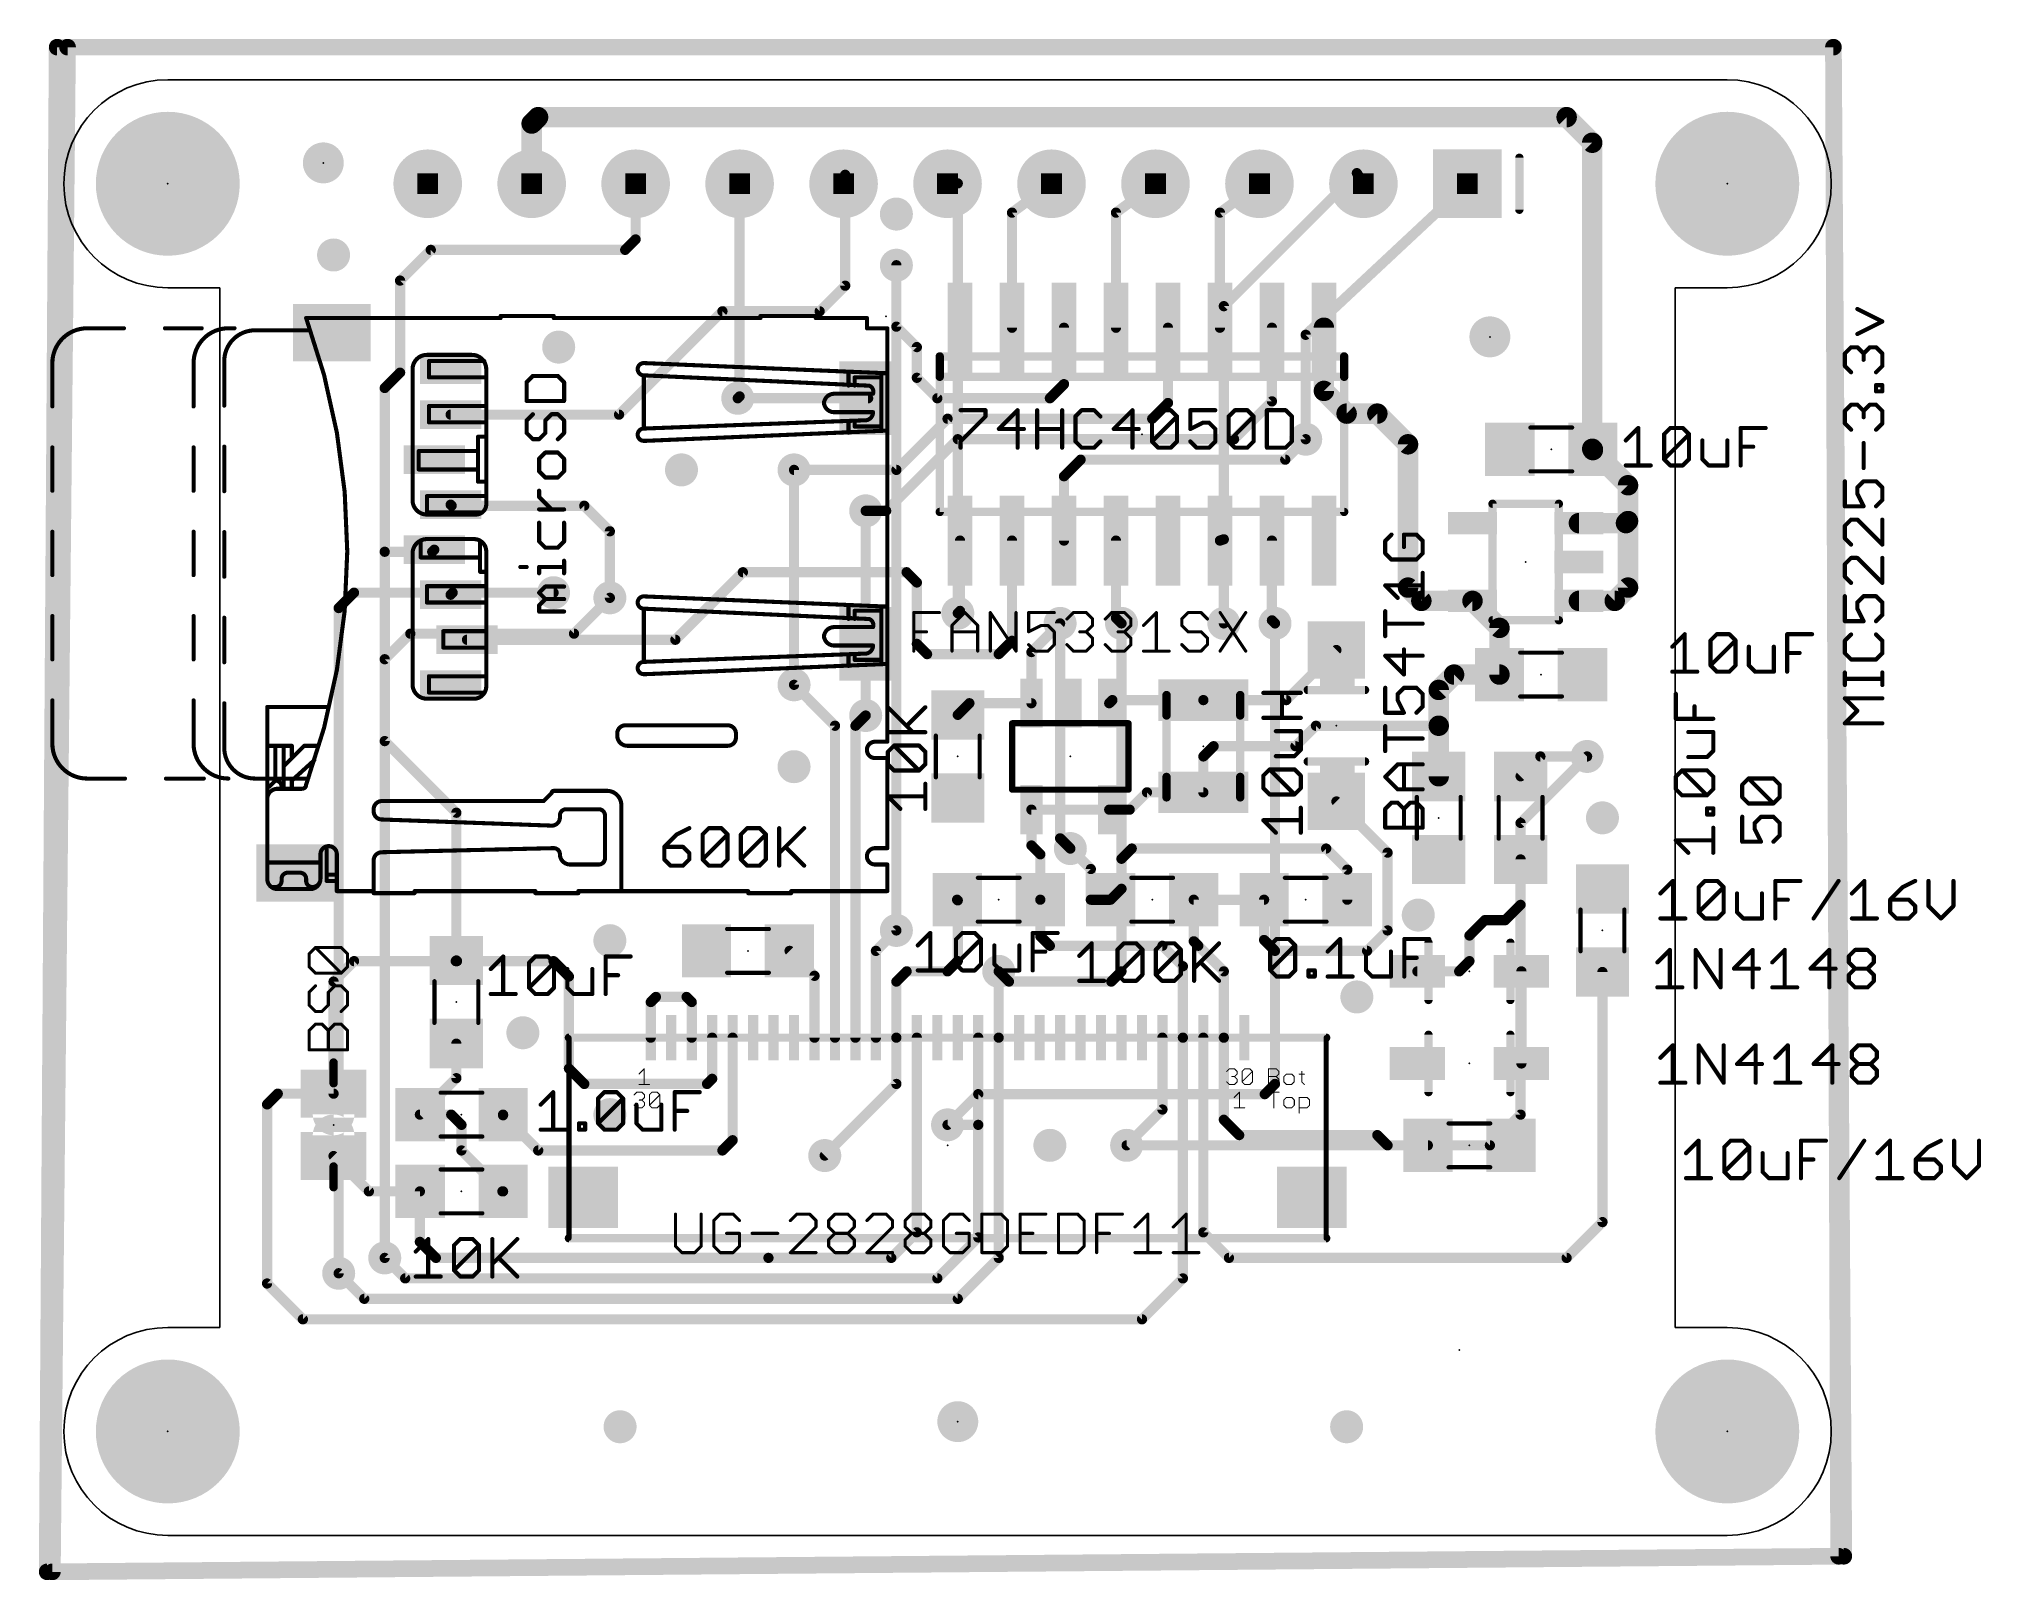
# Model space of a CAD drawing. Extents: x -22.2 to 25.3, y -18.9 to 18.8.
import ezdxf

# ---------------------------------------------------------------- set-up
doc = ezdxf.new("R2010")
doc.units = 0
for name, color, linetype in [('1', 12, 'CONTINUOUS'), ('16', 132, 'CONTINUOUS'), ('17', 110, 'CONTINUOUS'), ('18', 110, 'CONTINUOUS'), ('20', 53, 'CONTINUOUS'), ('23', 40, 'CONTINUOUS'), ('27', 253, 'CONTINUOUS'), ('51', 253, 'CONTINUOUS')]:
    doc.layers.add(name, color=color, linetype=linetype)

# ---------------------------------------------------------------- blocks, each defined once
blk = doc.blocks.new('RECT')
blk.add_solid([(-0.5, -0.5), (0.5, -0.5), (-0.5, 0.5), (0.5, 0.5)])
blk = doc.blocks.new('SQUAREP')
blk.add_solid([(-0.5, -0.5), (0.5, -0.5), (-0.5, 0.5), (0.5, 0.5)])
blk = doc.blocks.new('ROUNDP')
at = {"const_width": 0.5}
blk.add_lwpolyline([(0, -0.25, 1), (0, 0.25, 1), (0, -0.25)], format="xyb", dxfattribs=at)
blk = doc.blocks.new('PIE')
at = {"const_width": 0.5}
blk.add_lwpolyline([(0, -0.25, 1), (0, 0.25, 1), (0, -0.25)], format="xyb", dxfattribs=at)
blk = doc.blocks.new('ROUNDV')
at = {"const_width": 0.5}
blk.add_lwpolyline([(0, -0.25, 1), (0, 0.25, 1), (0, -0.25)], format="xyb", dxfattribs=at)

msp = doc.modelspace()

# ---------------------------------------------------------------- linework, layer by layer
at = {"layer": '1'}
for points, const_width in [([(-21.499, 18.577), (-21.87, -18.669)], 0.4064), ([(21.643, 18.577), (-21.499, 18.577)], 0.4064), ([(21.897, -18.288), (21.643, 18.577)], 0.4064), ([(-10.16, 16.711), (-10.004, 16.867)], 0.5), ([(-10.004, 16.867), (15.125, 16.867)], 0.5), ([(15.125, 16.867), (15.75, 16.242)], 0.5), ([(-10.16, 15.24), (-10.16, 16.711)], 0.5), ([(15.75, 16.242), (15.75, 8.766)], 0.5), ([(-7.62, 15.24), (-7.62, 13.88)], 0.25), ([(-2.5, 15.46), (-2.54, 15.24)], 0.25), ([(-2.5, 12.75), (-2.5, 15.46)], 0.25), ([(1.575, 14.535), (2.54, 15.24)], 0.25), ([(4.115, 14.535), (5.08, 15.24)], 0.25), ([(6.655, 14.535), (7.62, 15.24)], 0.25), ([(1.575, 11.723), (1.575, 14.535)], 0.25), ([(4.115, 11.723), (4.115, 14.535)], 0.25), ([(6.655, 11.723), (6.655, 14.535)], 0.25), ([(-7.62, 13.88), (-7.875, 13.625)], 0.25), ([(-12.625, 13.625), (-13.375, 12.875)], 0.25), ([(-7.875, 13.625), (-12.625, 13.625)], 0.25), ([(-1.25, 13.25), (-1.25, 11.75)], 0.25), ([(-13.375, 12.875), (-13.375, 10.625)], 0.25), ([(-3.125, 12.125), (-2.5, 12.75)], 0.25), ([(-8.025, 9.6), (-5.5, 12.125)], 0.25), ([(-5.5, 12.125), (-3.125, 12.125)], 0.25), ([(-1.25, 11.75), (-0.75, 11.25)], 0.25), ([(9.195, 11.723), (9.195, 10.18)], 0.5), ([(2.845, 11.723), (2.845, 10.345)], 0.25), ([(5.385, 11.723), (5.385, 9.885)], 0.25), ([(7.925, 11.723), (7.925, 9.925)], 0.25), ([(-0.75, 11.25), (-0.75, 10.5)], 0.25), ([(-13.375, 10.625), (-13.75, 10.25)], 0.25), ([(-0.75, 10.5), (-0.25, 10)], 0.25), ([(2.5, 10), (2.845, 10.345)], 0.25), ([(-13.75, 6.25), (-13.75, 10.25)], 0.25), ([(-5.125, 10), (-1.94, 10)], 0.25), ([(-0.25, 10), (2.5, 10)], 0.25), ([(5, 9.5), (5.385, 9.885)], 0.25), ([(7, 9), (7.925, 9.925)], 0.25), ([(9.75, 9.625), (9.195, 10.18)], 0.5), ([(-12.14, 9.6), (-8.025, 9.6)], 0.25), ([(-1.25, 8.25), (0, 9.5)], 0.25), ([(0, 9.5), (5, 9.5)], 0.25), ([(10.5, 9.625), (9.75, 9.625)], 0.5), ([(11.25, 8.875), (10.5, 9.625)], 0.5), ([(-1.5, 7.25), (0.25, 9)], 0.25), ([(0.25, 9), (7, 9)], 0.25), ([(8.25, 8.5), (8.75, 9)], 0.25), ([(11.25, 5.375), (11.25, 8.875)], 0.5), ([(15.75, 8.766), (15.766, 8.75)], 0.5), ([(2.845, 8.095), (3.25, 8.5)], 0.25), ([(3.25, 8.5), (8.25, 8.5)], 0.25), ([(15.766, 8.75), (15.766, 8.734)], 0.5), ([(15.766, 8.734), (16.625, 7.875)], 0.5), ([(-3.75, 8.25), (-1.25, 8.25)], 0.25), ([(2.845, 6.523), (2.845, 8.095)], 0.25), ([(16.625, 7.875), (16.625, 7)], 0.5), ([(-12.115, 7.375), (-12.14, 7.4)], 0.25), ([(-8.875, 7.375), (-12.115, 7.375)], 0.25), ([(-8.25, 6.75), (-8.875, 7.375)], 0.25), ([(-2, 7.25), (-1.5, 7.25)], 0.25), ([(15.4251, 6.95), (16.575, 6.95)], 0.5), ([(16.575, 6.95), (16.625, 7)], 0.5), ([(16.625, 7), (16.625, 5.375)], 0.5), ([(-8.25, 5.125), (-8.25, 6.75)], 0.25), ([(0.305, 6.523), (0.305, 4.805)], 0.25), ([(1.575, 6.523), (1.575, 4.075)], 0.25), ([(4.115, 6.523), (4.115, 4.635)], 0.25), ([(6.75, 6.555), (6.655, 6.523)], 0.25), ([(6.75, 4.5), (6.75, 6.555)], 0.25), ([(7.925, 6.523), (7.925, 4.575)], 0.25), ([(-13.75, 1.625), (-13.75, 6.25)], 0.25), ([(-12.59, 6.25), (-13.75, 6.25)], 0.25), ([(-12.59, 6.25), (-12.54, 6.3)], 0.25), ([(-6.65, 4.1), (-5, 5.75)], 0.25), ([(-5, 5.75), (-1, 5.75)], 0.25), ([(-1, 5.75), (-0.75, 5.5)], 0.25), ([(-12.09, 5.25), (-12.14, 5.2)], 0.25), ([(-9.625, 5.25), (-12.09, 5.25)], 0.25), ([(-0.75, 5.5), (-0.75, 4)], 0.25), ([(11.575, 5.05), (11.25, 5.375)], 0.5), ([(12.8249, 5.05), (11.575, 5.05)], 0.5), ([(13.484, 4.3909), (12.8249, 5.05)], 0.5), ([(15.4251, 5.05), (16.3, 5.05)], 0.5), ([(16.625, 5.375), (16.3, 5.05)], 0.5), ([(0.305, 4.805), (0.25, 4.75)], 0.25), ([(4.115, 4.635), (4.25, 4.5)], 0.25), ([(2.05, 3.8), (2.75, 4.5)], 0.25), ([(7.925, 4.575), (8, 4.5)], 0.25), ([(13.484, 3.25), (13.484, 4.3909)], 0.5), ([(-11.74, 4.1), (-6.65, 4.1)], 0.25), ([(-0.75, 4), (-0.5, 3.75)], 0.25), ([(-0.5, 3.75), (1.25, 3.75)], 0.25), ([(1.25, 3.75), (1.575, 4.075)], 0.25), ([(2.05, 2.5501), (2.05, 3.8)], 0.25), ([(8.277, 2.627), (9.5, 3.85)], 0.25), ([(12, 2.875), (12.375, 3.25)], 0.5), ([(12.375, 3.25), (13.484, 3.25)], 0.5), ([(-2.75, 2), (-3.75, 3)], 0.25), ([(12, 2), (12, 2.875)], 0.5), ([(-2.25, 2), (-2, 2.25)], 0.25), ([(0.5341, 2.5501), (0.25, 2.266)], 0.25), ([(2.05, 2.5501), (0.5341, 2.5501)], 0.25), ([(4.0269, 2.627), (3.95, 2.5501)], 0.25), ([(6.25, 2.627), (4.0269, 2.627)], 0.25), ([(6.25, 2.627), (8.277, 2.627)], 0.25), ([(-2.75, -5.62), (-2.75, 2)], 0.25), ([(-2.25, -5.62), (-2.25, 2)], 0.25), ([(8.5, 1.5), (9, 2)], 0.25), ([(9, 2), (12, 2)], 0.25), ([(12, 0.766), (12, 2)], 0.5), ([(-12, -0.125), (-13.75, 1.625)], 0.25), ([(6.25, 1.25), (6.5, 1.5)], 0.25), ([(6.5, 1.5), (8.5, 1.5)], 0.25), ([(6.25, 0.373), (6.25, 1.25)], 0.25), ([(14.484, 1.25), (14, 0.766)], 0.25), ([(15.625, 1.25), (14.484, 1.25)], 0.25), ([(4.873, 0.373), (4.4499, -0.0501)], 0.25), ([(6.25, 0.373), (4.873, 0.373)], 0.25), ([(-12, -3.734), (-12, -0.125)], 0.25), ([(2.05, -0.0501), (3.95, -0.0501)], 0.25), ([(2.05, -0.0501), (2.05, -0.925)], 0.25), ([(3.95, -0.0501), (4.4499, -0.0501)], 0.25), ([(10.75, -1.1), (9.5, 0.15)], 0.25), ([(2.266, -1.141), (2.05, -0.925)], 0.25), ([(3.5, -1.5), (3, -1)], 0.25), ([(4.5, -1), (4.25, -1.25)], 0.25), ([(9.25, -1), (4.5, -1)], 0.25), ([(9.766, -1.516), (9.25, -1)], 0.25), ([(2.266, -2.25), (2.266, -1.141)], 0.25), ([(3.5, -2.25), (3.5, -1.5)], 0.25), ([(4.25, -1.25), (4.25, -1.984)], 0.25), ([(9.766, -2.25), (9.766, -1.516)], 0.25), ([(10.75, -3), (10.75, -1.1)], 0.25), ([(14, -1.266), (14, -2.375)], 0.25), ([(4.25, -1.984), (3.984, -2.25)], 0.25), ([(0.25, -2.266), (0.234, -2.25)], 0.25), ([(0.25, -3.75), (0.25, -2.266)], 0.25), ([(2.266, -2.25), (2.266, -3.141)], 0.25), ([(3.984, -2.25), (3.5, -2.25)], 0.25), ([(6.016, -2.25), (6.016, -3.266)], 0.25), ([(6.016, -2.25), (7.734, -2.25)], 0.25), ([(7.734, -2.25), (7.734, -3.234)], 0.25), ([(14, -2.375), (13.625, -2.75)], 0.25), ([(13.125, -2.75), (12.75, -3.125)], 0.25), ([(13.625, -2.75), (13.125, -2.75)], 0.25), ([(-1.75, -3.5), (-1.25, -3)], 0.25), ([(2.5, -3.375), (2.266, -3.141)], 0.25), ([(5.25, -3.375), (2.5, -3.375)], 0.25), ([(5.75, -3.875), (5.25, -3.375)], 0.25), ([(6.016, -3.266), (6.125, -3.375)], 0.25), ([(6.75, -4), (6.125, -3.375)], 0.25), ([(7.734, -3.234), (8, -3.5)], 0.25), ([(10.25, -3.5), (10.75, -3)], 0.25), ([(12.75, -3.125), (12.75, -3.75)], 0.25), ([(-15, -4.25), (-14.5, -3.75)], 0.25), ([(-14.5, -3.75), (-12.016, -3.75)], 0.25), ([(-12.016, -3.75), (-12, -3.734)], 0.25), ([(-11.984, -3.75), (-12, -3.734)], 0.25), ([(-9.625, -3.75), (-11.984, -3.75)], 0.25), ([(-9.25, -4.125), (-9.625, -3.75)], 0.25), ([(-3.25, -4.109), (-3.859, -3.5)], 0.25), ([(-1.75, -5.62), (-1.75, -3.5)], 0.25), ([(0, -4), (0.25, -3.75)], 0.25), ([(5.75, -5.62), (5.75, -3.875)], 0.25), ([(8, -3.5), (10.25, -3.5)], 0.25), ([(12.75, -3.75), (12.5, -4)], 0.25), ([(-15, -4.25), (-15, -6.988)], 0.25), ([(-9.25, -6.375), (-9.25, -4.125)], 0.25), ([(-3.25, -5.62), (-3.25, -4.109)], 0.25), ([(-1.25, -4.25), (-1, -4)], 0.25), ([(-1.25, -5.62), (-1.25, -4.25)], 0.25), ([(-1, -4), (0, -4)], 0.25), ([(1.25, -4), (1.25, -5.62)], 0.25), ([(6.75, -5.62), (6.75, -4)], 0.25), ([(12.5, -4), (11.48, -4)], 0.25), ([(14.02, -4), (14.02, -6.25)], 0.25), ([(16, -10.125), (16, -4.016)], 0.25), ([(-7.125, -4.625), (-7.25, -4.75)], 0.25), ([(-7.25, -4.75), (-7.25, -5.62)], 0.25), ([(-6.375, -4.625), (-7.125, -4.625)], 0.25), ([(-6.25, -4.75), (-6.375, -4.625)], 0.25), ([(-6.25, -5.62), (-6.25, -4.75)], 0.25), ([(-12, -5.766), (-12, -6.609)], 0.25), ([(-5.75, -5.62), (-5.75, -6.625)], 0.25), ([(-5.25, -8.125), (-5.25, -5.62)], 0.25), ([(-1.25, -5.62), (-1.25, -6.75)], 0.25), ([(-0.75, -5.62), (-0.75, -10.375)], 0.25), ([(0.75, -5.62), (0.75, -7.75)], 0.25), ([(1.25, -5.62), (1.25, -11)], 0.25), ([(5.25, -5.62), (5.25, -7.375)], 0.25), ([(5.75, -11.5), (5.75, -5.62)], 0.25), ([(6.25, -5.62), (6.25, -10.375)], 0.25), ([(6.75, -5.62), (6.75, -7.625)], 0.25), ([(-12, -6.609), (-12.891, -7.5)], 0.25), ([(-8.875, -6.75), (-9.25, -6.375)], 0.25), ([(-5.875, -6.75), (-8.875, -6.75)], 0.25), ([(-5.75, -6.625), (-5.875, -6.75)], 0.25), ([(-1.25, -6.75), (-3, -8.5)], 0.25), ([(-16.363, -6.988), (-16.625, -7.25)], 0.25), ([(-15, -6.988), (-16.363, -6.988)], 0.25), ([(-16.625, -7.25), (-16.625, -11.625)], 0.25), ([(-12.125, -7.5), (-12.891, -7.5)], 0.25), ([(-11.875, -7.75), (-12.125, -7.5)], 0.25), ([(-10.859, -7.5), (-10.859, -7.516)], 0.25), ([(-10.859, -7.516), (-10, -8.375)], 0.25), ([(5.25, -7.375), (4.375, -8.25)], 0.25), ([(6.75, -7.625), (7.125, -8)], 0.25), ([(-11.875, -8.375), (-11.875, -7.75)], 0.25), ([(-5.5, -8.375), (-5.25, -8.125)], 0.25), ([(0, -7.75), (0.75, -7.75)], 0.25), ([(0.75, -7.75), (0.75, -10.5)], 0.25), ([(7.125, -8), (10.5, -8)], 0.25), ([(10.5, -8), (10.75, -8.25)], 0.25), ([(-14.137, -9.375), (-15, -8.512)], 0.25), ([(-10.875, -9.375), (-11.875, -8.375)], 0.25), ([(-10, -8.375), (-5.5, -8.375)], 0.25), ([(10.75, -8.25), (11.734, -8.25)], 0.25), ([(-12.891, -9.375), (-14.137, -9.375)], 0.25), ([(-12.891, -9.375), (-12.891, -10.609)], 0.25), ([(-10.859, -9.375), (-10.875, -9.375)], 0.25), ([(-0.75, -10.375), (-1.375, -11)], 0.25), ([(0.75, -10.5), (-0.25, -11.5)], 0.25), ([(6.25, -10.375), (6.875, -11)], 0.25), ([(15.125, -11), (16, -10.125)], 0.25), ([(-13.25, -11.5), (-13.75, -11)], 0.25), ([(-12.891, -10.609), (-12.5, -11)], 0.25), ([(-12.5, -11), (-4.375, -11)], 0.25), ([(-1.375, -11), (-4.375, -11)], 0.25), ([(1.25, -11), (0.25, -12)], 0.25), ([(6.875, -11), (15.125, -11)], 0.25), ([(-14.25, -12), (-14.875, -11.375)], 0.25), ([(-0.25, -11.5), (-13.25, -11.5)], 0.25), ([(4.75, -12.5), (5.75, -11.5)], 0.25), ([(-16.625, -11.625), (-15.75, -12.5)], 0.25), ([(0.25, -12), (-14.25, -12)], 0.25), ([(-15.75, -12.5), (4.75, -12.5)], 0.25), ([(-21.87, -18.669), (21.897, -18.288)], 0.4064)]:
    msp.add_lwpolyline(points, dxfattribs=dict(at, const_width=const_width))
for points, const_width in [([(-21.499, 18.6786, 1), (-21.499, 18.4754)], 0.2032), ([(-21.3974, 18.576, 1), (-21.6006, 18.578)], 0.2032), ([(21.7446, 18.5777, 1), (21.5414, 18.5763)], 0.2032), ([(21.643, 18.4754, 1), (21.643, 18.6786)], 0.2032), ([(-10.004, 16.992, 1), (-10.004, 16.742)], 0.25), ([(-9.9156, 16.7786, 1), (-10.0924, 16.9554)], 0.25), ([(15.2134, 16.9554, 1), (15.0366, 16.7786)], 0.25), ([(15.125, 16.742, 1), (15.125, 16.992)], 0.25), ([(-10.035, 16.711, 1), (-10.285, 16.711)], 0.25), ([(-10.2484, 16.7994, 1), (-10.0716, 16.6226)], 0.25), ([(15.875, 16.242, 1), (15.625, 16.242)], 0.25), ([(15.6616, 16.1536, 1), (15.8384, 16.3304)], 0.25), ([(-10.285, 15.24, 1), (-10.035, 15.24)], 0.25), ([(-7.5575, 15.24, 1), (-7.6825, 15.24)], 0.125), ([(-2.6015, 15.2512, 1), (-2.4785, 15.2288)], 0.125), ([(-2.4375, 15.46, 1), (-2.5625, 15.46)], 0.125), ([(-2.4385, 15.4488, 1), (-2.5615, 15.4712)], 0.125), ([(2.5769, 15.1895, 1), (2.5031, 15.2905)], 0.125), ([(5.1169, 15.1895, 1), (5.0431, 15.2905)], 0.125), ([(7.6569, 15.1895, 1), (7.5831, 15.2905)], 0.125), ([(1.6375, 14.535, 1), (1.5125, 14.535)], 0.125), ([(1.5381, 14.5855, 1), (1.6119, 14.4845)], 0.125), ([(4.1775, 14.535, 1), (4.0525, 14.535)], 0.125), ([(4.0781, 14.5855, 1), (4.1519, 14.4845)], 0.125), ([(6.7175, 14.535, 1), (6.5925, 14.535)], 0.125), ([(6.6181, 14.5855, 1), (6.6919, 14.4845)], 0.125), ([(-7.6825, 13.88, 1), (-7.5575, 13.88)], 0.125), ([(-7.5758, 13.8358, 1), (-7.6642, 13.9242)], 0.125), ([(-12.625, 13.6875, 1), (-12.625, 13.5625)], 0.125), ([(-12.5808, 13.5808, 1), (-12.6692, 13.6692)], 0.125), ([(-7.9192, 13.6692, 1), (-7.8308, 13.5808)], 0.125), ([(-7.875, 13.5625, 1), (-7.875, 13.6875)], 0.125), ([(-1.1875, 13.25, 1), (-1.3125, 13.25)], 0.125), ([(-13.3125, 12.875, 1), (-13.4375, 12.875)], 0.125), ([(-13.4192, 12.9192, 1), (-13.3308, 12.8308)], 0.125), ([(-2.5625, 12.75, 1), (-2.4375, 12.75)], 0.125), ([(-2.4558, 12.7058, 1), (-2.5442, 12.7942)], 0.125), ([(-5.5, 12.1875, 1), (-5.5, 12.0625)], 0.125), ([(-5.4558, 12.0808, 1), (-5.5442, 12.1692)], 0.125), ([(-3.1692, 12.1692, 1), (-3.0808, 12.0808)], 0.125), ([(-3.125, 12.0625, 1), (-3.125, 12.1875)], 0.125), ([(-1.2058, 11.7942, 1), (-1.2942, 11.7058)], 0.125), ([(9.32, 11.723, 1), (9.07, 11.723)], 0.25), ([(-1.3125, 11.75, 1), (-1.1875, 11.75)], 0.125), ([(1.5125, 11.723, 1), (1.6375, 11.723)], 0.125), ([(2.9075, 11.723, 1), (2.7825, 11.723)], 0.125), ([(4.0525, 11.723, 1), (4.1775, 11.723)], 0.125), ([(5.4475, 11.723, 1), (5.3225, 11.723)], 0.125), ([(6.5925, 11.723, 1), (6.7175, 11.723)], 0.125), ([(7.9875, 11.723, 1), (7.8625, 11.723)], 0.125), ([(-0.6875, 11.25, 1), (-0.8125, 11.25)], 0.125), ([(-0.7942, 11.2058, 1), (-0.7058, 11.2942)], 0.125), ([(-13.4375, 10.625, 1), (-13.3125, 10.625)], 0.125), ([(-13.3308, 10.5808, 1), (-13.4192, 10.6692)], 0.125), ([(-0.7058, 10.5442, 1), (-0.7942, 10.4558)], 0.125), ([(-0.8125, 10.5, 1), (-0.6875, 10.5)], 0.125), ([(2.8892, 10.3008, 1), (2.8008, 10.3892)], 0.125), ([(-13.6875, 10.25, 1), (-13.8125, 10.25)], 0.125), ([(-13.7942, 10.2942, 1), (-13.7058, 10.2058)], 0.125), ([(-5.125, 10.0625, 1), (-5.125, 9.9375)], 0.125), ([(-1.94, 9.9375, 1), (-1.94, 10.0625)], 0.125), ([(-0.25, 10.0625, 1), (-0.25, 9.9375)], 0.125), ([(-0.2942, 9.9558, 1), (-0.2058, 10.0442)], 0.125), ([(2.4558, 10.0442, 1), (2.5442, 9.9558)], 0.125), ([(2.5, 9.9375, 1), (2.5, 10.0625)], 0.125), ([(2.7825, 10.345, 1), (2.9075, 10.345)], 0.125), ([(5.4292, 9.8408, 1), (5.3408, 9.9292)], 0.125), ([(7.8625, 9.925, 1), (7.9875, 9.925)], 0.125), ([(7.9692, 9.8808, 1), (7.8808, 9.9692)], 0.125), ([(9.2834, 10.2684, 1), (9.1066, 10.0916)], 0.25), ([(9.07, 10.18, 1), (9.32, 10.18)], 0.25), ([(-12.14, 9.6625, 1), (-12.14, 9.5375)], 0.125), ([(-8.0692, 9.6442, 1), (-7.9808, 9.5558)], 0.125), ([(-8.025, 9.5375, 1), (-8.025, 9.6625)], 0.125), ([(0, 9.5625, 1), (0, 9.4375)], 0.125), ([(0.0442, 9.4558, 1), (-0.0442, 9.5442)], 0.125), ([(4.9558, 9.5442, 1), (5.0442, 9.4558)], 0.125), ([(5, 9.4375, 1), (5, 9.5625)], 0.125), ([(5.3225, 9.885, 1), (5.4475, 9.885)], 0.125), ([(9.75, 9.75, 1), (9.75, 9.5)], 0.25), ([(9.6616, 9.5366, 1), (9.8384, 9.7134)], 0.25), ([(10.5884, 9.7134, 1), (10.4116, 9.5366)], 0.25), ([(10.5, 9.5, 1), (10.5, 9.75)], 0.25), ([(0.25, 9.0625, 1), (0.25, 8.9375)], 0.125), ([(0.2942, 8.9558, 1), (0.2058, 9.0442)], 0.125), ([(6.9558, 9.0442, 1), (7.0442, 8.9558)], 0.125), ([(7, 8.9375, 1), (7, 9.0625)], 0.125), ([(8.7942, 8.9558, 1), (8.7058, 9.0442)], 0.125), ([(11.375, 8.875, 1), (11.125, 8.875)], 0.25), ([(11.1616, 8.7866, 1), (11.3384, 8.9634)], 0.25), ([(15.8384, 8.8544, 1), (15.6616, 8.6776)], 0.25), ([(3.25, 8.5625, 1), (3.25, 8.4375)], 0.125), ([(3.2942, 8.4558, 1), (3.2058, 8.5442)], 0.125), ([(8.2058, 8.5442, 1), (8.2942, 8.4558)], 0.125), ([(8.25, 8.4375, 1), (8.25, 8.5625)], 0.125), ([(15.625, 8.766, 1), (15.875, 8.766)], 0.25), ([(15.891, 8.75, 1), (15.641, 8.75)], 0.25), ([(15.8544, 8.8224, 1), (15.6776, 8.6456)], 0.25), ([(15.641, 8.734, 1), (15.891, 8.734)], 0.25), ([(15.6776, 8.6616, 1), (15.8544, 8.8384)], 0.25), ([(-3.75, 8.3125, 1), (-3.75, 8.1875)], 0.125), ([(-1.2942, 8.2942, 1), (-1.2058, 8.2058)], 0.125), ([(-1.25, 8.1875, 1), (-1.25, 8.3125)], 0.125), ([(2.9075, 8.095, 1), (2.7825, 8.095)], 0.125), ([(2.8008, 8.1392, 1), (2.8892, 8.0508)], 0.125), ([(16.75, 7.875, 1), (16.5, 7.875)], 0.25), ([(16.5366, 7.7866, 1), (16.7134, 7.9634)], 0.25), ([(-12.0958, 7.4442, 1), (-12.1842, 7.3558)], 0.125), ([(-12.115, 7.4375, 1), (-12.115, 7.3125)], 0.125), ([(-12.1592, 7.3308, 1), (-12.0708, 7.4192)], 0.125), ([(-8.8308, 7.4192, 1), (-8.9192, 7.3308)], 0.125), ([(-8.875, 7.3125, 1), (-8.875, 7.4375)], 0.125), ([(-2, 7.3125, 1), (-2, 7.1875)], 0.125), ([(-1.5442, 7.2942, 1), (-1.4558, 7.2058)], 0.125), ([(-1.5, 7.1875, 1), (-1.5, 7.3125)], 0.125), ([(15.4251, 7.075, 1), (15.4251, 6.825)], 0.25), ([(16.4866, 7.0384, 1), (16.6634, 6.8616)], 0.25), ([(16.75, 7, 1), (16.5, 7)], 0.25), ([(16.5, 7, 1), (16.75, 7)], 0.25), ([(16.7134, 6.9116, 1), (16.5366, 7.0884)], 0.25), ([(16.575, 6.825, 1), (16.575, 7.075)], 0.25), ([(-8.1875, 6.75, 1), (-8.3125, 6.75)], 0.125), ([(-8.2942, 6.7058, 1), (-8.2058, 6.7942)], 0.125), ([(0.3675, 6.523, 1), (0.2425, 6.523)], 0.125), ([(1.6375, 6.523, 1), (1.5125, 6.523)], 0.125), ([(4.1775, 6.523, 1), (4.0525, 6.523)], 0.125), ([(6.635, 6.5822, 1), (6.675, 6.4638)], 0.125), ([(6.8125, 6.555, 1), (6.6875, 6.555)], 0.125), ([(6.77, 6.4958, 1), (6.73, 6.6142)], 0.125), ([(7.9875, 6.523, 1), (7.8625, 6.523)], 0.125), ([(-13.6875, 6.25, 1), (-13.8125, 6.25)], 0.125), ([(-13.75, 6.3125, 1), (-13.75, 6.1875)], 0.125), ([(-13.8125, 6.25, 1), (-13.6875, 6.25)], 0.125), ([(-12.6342, 6.2942, 1), (-12.5458, 6.2058)], 0.125), ([(-12.59, 6.1875, 1), (-12.59, 6.3125)], 0.125), ([(-12.4958, 6.2558, 1), (-12.5842, 6.3442)], 0.125), ([(2.7825, 6.523, 1), (2.9075, 6.523)], 0.125), ([(-5, 5.8125, 1), (-5, 5.6875)], 0.125), ([(-4.9558, 5.7058, 1), (-5.0442, 5.7942)], 0.125), ([(-0.9558, 5.7942, 1), (-1.0442, 5.7058)], 0.125), ([(-1, 5.6875, 1), (-1, 5.8125)], 0.125), ([(-12.1842, 5.2442, 1), (-12.0958, 5.1558)], 0.125), ([(-12.09, 5.3125, 1), (-12.09, 5.1875)], 0.125), ([(-12.0458, 5.2058, 1), (-12.1342, 5.2942)], 0.125), ([(-9.625, 5.1875, 1), (-9.625, 5.3125)], 0.125), ([(-0.6875, 5.5, 1), (-0.8125, 5.5)], 0.125), ([(-0.7942, 5.4558, 1), (-0.7058, 5.5442)], 0.125), ([(11.3384, 5.4634, 1), (11.1616, 5.2866)], 0.25), ([(11.125, 5.375, 1), (11.375, 5.375)], 0.25), ([(11.575, 5.175, 1), (11.575, 4.925)], 0.25), ([(11.4866, 4.9616, 1), (11.6634, 5.1384)], 0.25), ([(12.9133, 5.1384, 1), (12.7365, 4.9616)], 0.25), ([(12.8249, 4.925, 1), (12.8249, 5.175)], 0.25), ([(15.4251, 5.175, 1), (15.4251, 4.925)], 0.25), ([(16.2116, 5.1384, 1), (16.3884, 4.9616)], 0.25), ([(16.3, 4.925, 1), (16.3, 5.175)], 0.25), ([(16.5, 5.375, 1), (16.75, 5.375)], 0.25), ([(16.7134, 5.2866, 1), (16.5366, 5.4634)], 0.25), ([(-8.3125, 5.125, 1), (-8.1875, 5.125)], 0.125), ([(0.2058, 4.7942, 1), (0.2942, 4.7058)], 0.125), ([(0.2425, 4.805, 1), (0.3675, 4.805)], 0.125), ([(0.3492, 4.7608, 1), (0.2608, 4.8492)], 0.125), ([(4.1592, 4.6792, 1), (4.0708, 4.5908)], 0.125), ([(2.7942, 4.4558, 1), (2.7058, 4.5442)], 0.125), ([(4.0525, 4.635, 1), (4.1775, 4.635)], 0.125), ([(4.2058, 4.4558, 1), (4.2942, 4.5442)], 0.125), ([(6.6875, 4.5, 1), (6.8125, 4.5)], 0.125), ([(7.9692, 4.6192, 1), (7.8808, 4.5308)], 0.125), ([(7.8625, 4.575, 1), (7.9875, 4.575)], 0.125), ([(7.9558, 4.4558, 1), (8.0442, 4.5442)], 0.125), ([(13.609, 4.3909, 1), (13.359, 4.3909)], 0.25), ([(13.3956, 4.3025, 1), (13.5724, 4.4793)], 0.25), ([(-11.74, 4.1625, 1), (-11.74, 4.0375)], 0.125), ([(-6.6942, 4.1442, 1), (-6.6058, 4.0558)], 0.125), ([(-6.65, 4.0375, 1), (-6.65, 4.1625)], 0.125), ([(-0.7058, 4.0442, 1), (-0.7942, 3.9558)], 0.125), ([(-0.8125, 4, 1), (-0.6875, 4)], 0.125), ([(-0.5, 3.8125, 1), (-0.5, 3.6875)], 0.125), ([(-0.5442, 3.7058, 1), (-0.4558, 3.7942)], 0.125), ([(1.2058, 3.7942, 1), (1.2942, 3.7058)], 0.125), ([(1.25, 3.6875, 1), (1.25, 3.8125)], 0.125), ([(1.5125, 4.075, 1), (1.6375, 4.075)], 0.125), ([(1.6192, 4.0308, 1), (1.5308, 4.1192)], 0.125), ([(2.1125, 3.8, 1), (1.9875, 3.8)], 0.125), ([(2.0058, 3.8442, 1), (2.0942, 3.7558)], 0.125), ([(9.5442, 3.8058, 1), (9.4558, 3.8942)], 0.125), ([(12.375, 3.375, 1), (12.375, 3.125)], 0.25), ([(12.4634, 3.1616, 1), (12.2866, 3.3384)], 0.25), ([(13.359, 3.25, 1), (13.609, 3.25)], 0.25), ([(13.484, 3.125, 1), (13.484, 3.375)], 0.25), ([(-3.7058, 3.0442, 1), (-3.7942, 2.9558)], 0.125), ([(12.125, 2.875, 1), (11.875, 2.875)], 0.25), ([(11.9116, 2.9634, 1), (12.0884, 2.7866)], 0.25), ([(-1.9558, 2.2058, 1), (-2.0442, 2.2942)], 0.125), ([(0.2058, 2.3102, 1), (0.2942, 2.2218)], 0.125), ([(0.5341, 2.6126, 1), (0.5341, 2.4876)], 0.125), ([(0.5783, 2.5059, 1), (0.4899, 2.5943)], 0.125), ([(1.9875, 2.5501, 1), (2.1125, 2.5501)], 0.125), ([(2.05, 2.4876, 1), (2.05, 2.6126)], 0.125), ([(3.9058, 2.5943, 1), (3.9942, 2.5059)], 0.125), ([(4.0269, 2.6895, 1), (4.0269, 2.5645)], 0.125), ([(4.0711, 2.5828, 1), (3.9827, 2.6712)], 0.125), ([(6.25, 2.6895, 1), (6.25, 2.5645)], 0.125), ([(6.25, 2.5645, 1), (6.25, 2.6895)], 0.125), ([(8.2328, 2.6712, 1), (8.3212, 2.5828)], 0.125), ([(8.277, 2.5645, 1), (8.277, 2.6895)], 0.125), ([(-2.6875, 2, 1), (-2.8125, 2)], 0.125), ([(-2.7942, 1.9558, 1), (-2.7058, 2.0442)], 0.125), ([(-2.1875, 2, 1), (-2.3125, 2)], 0.125), ([(-2.2942, 2.0442, 1), (-2.2058, 1.9558)], 0.125), ([(9, 2.0625, 1), (9, 1.9375)], 0.125), ([(9.0442, 1.9558, 1), (8.9558, 2.0442)], 0.125), ([(12.125, 2, 1), (11.875, 2)], 0.25), ([(11.875, 2, 1), (12.125, 2)], 0.25), ([(12, 1.9375, 1), (12, 2.0625)], 0.125), ([(-13.7058, 1.6692, 1), (-13.7942, 1.5808)], 0.125), ([(-13.8125, 1.625, 1), (-13.6875, 1.625)], 0.125), ([(6.5, 1.5625, 1), (6.5, 1.4375)], 0.125), ([(6.5442, 1.4558, 1), (6.4558, 1.5442)], 0.125), ([(8.4558, 1.5442, 1), (8.5442, 1.4558)], 0.125), ([(8.5, 1.4375, 1), (8.5, 1.5625)], 0.125), ([(6.3125, 1.25, 1), (6.1875, 1.25)], 0.125), ([(6.2058, 1.2942, 1), (6.2942, 1.2058)], 0.125), ([(14.484, 1.3125, 1), (14.484, 1.1875)], 0.125), ([(14.5282, 1.2058, 1), (14.4398, 1.2942)], 0.125), ([(15.625, 1.1875, 1), (15.625, 1.3125)], 0.125), ([(4.873, 0.4355, 1), (4.873, 0.3105)], 0.125), ([(4.9172, 0.3288, 1), (4.8288, 0.4172)], 0.125), ([(6.25, 0.3105, 1), (6.25, 0.4355)], 0.125), ([(11.875, 0.766, 1), (12.125, 0.766)], 0.25), ([(13.9558, 0.8102, 1), (14.0442, 0.7218)], 0.125), ([(-11.9375, -0.125, 1), (-12.0625, -0.125)], 0.125), ([(2.05, 0.0124, 1), (2.05, -0.1126)], 0.125), ([(2.1125, -0.0501, 1), (1.9875, -0.0501)], 0.125), ([(3.95, 0.0124, 1), (3.95, -0.1126)], 0.125), ([(3.95, -0.1126, 1), (3.95, 0.0124)], 0.125), ([(4.4057, -0.0059, 1), (4.4941, -0.0943)], 0.125), ([(4.4499, -0.1126, 1), (4.4499, 0.0124)], 0.125), ([(6.1875, 0.373, 1), (6.3125, 0.373)], 0.125), ([(9.5442, 0.1942, 1), (9.4558, 0.1058)], 0.125), ([(-12.0442, -0.1692, 1), (-11.9558, -0.0808)], 0.125), ([(2.0942, -0.8808, 1), (2.0058, -0.9692)], 0.125), ([(1.9875, -0.925, 1), (2.1125, -0.925)], 0.125), ([(3.0442, -0.9558, 1), (2.9558, -1.0442)], 0.125), ([(4.5, -0.9375, 1), (4.5, -1.0625)], 0.125), ([(4.5442, -1.0442, 1), (4.4558, -0.9558)], 0.125), ([(9.2942, -0.9558, 1), (9.2058, -1.0442)], 0.125), ([(9.25, -1.0625, 1), (9.25, -0.9375)], 0.125), ([(2.3285, -1.141, 1), (2.2035, -1.141)], 0.125), ([(2.2218, -1.1852, 1), (2.3102, -1.0968)], 0.125), ([(3.5625, -1.5, 1), (3.4375, -1.5)], 0.125), ([(3.4558, -1.5442, 1), (3.5442, -1.4558)], 0.125), ([(4.3125, -1.25, 1), (4.1875, -1.25)], 0.125), ([(4.2058, -1.2058, 1), (4.2942, -1.2942)], 0.125), ([(9.8285, -1.516, 1), (9.7035, -1.516)], 0.125), ([(9.7218, -1.5602, 1), (9.8102, -1.4718)], 0.125), ([(10.8125, -1.1, 1), (10.6875, -1.1)], 0.125), ([(10.7058, -1.1442, 1), (10.7942, -1.0558)], 0.125), ([(14.0625, -1.266, 1), (13.9375, -1.266)], 0.125), ([(4.2942, -2.0282, 1), (4.2058, -1.9398)], 0.125), ([(0.2782, -2.2058, 1), (0.1898, -2.2942)], 0.125), ([(0.3125, -2.266, 1), (0.1875, -2.266)], 0.125), ([(0.2058, -2.3102, 1), (0.2942, -2.2218)], 0.125), ([(2.3285, -2.25, 1), (2.2035, -2.25)], 0.125), ([(2.2035, -2.25, 1), (2.3285, -2.25)], 0.125), ([(3.5, -2.1875, 1), (3.5, -2.3125)], 0.125), ([(3.4375, -2.25, 1), (3.5625, -2.25)], 0.125), ([(3.9398, -2.2058, 1), (4.0282, -2.2942)], 0.125), ([(3.984, -2.3125, 1), (3.984, -2.1875)], 0.125), ([(4.1875, -1.984, 1), (4.3125, -1.984)], 0.125), ([(6.0785, -2.25, 1), (5.9535, -2.25)], 0.125), ([(6.016, -2.1875, 1), (6.016, -2.3125)], 0.125), ([(7.7965, -2.25, 1), (7.6715, -2.25)], 0.125), ([(7.734, -2.3125, 1), (7.734, -2.1875)], 0.125), ([(9.7035, -2.25, 1), (9.8285, -2.25)], 0.125), ([(13.9375, -2.375, 1), (14.0625, -2.375)], 0.125), ([(14.0442, -2.4192, 1), (13.9558, -2.3308)], 0.125), ([(13.125, -2.6875, 1), (13.125, -2.8125)], 0.125), ([(13.1692, -2.7942, 1), (13.0808, -2.7058)], 0.125), ([(13.5808, -2.7058, 1), (13.6692, -2.7942)], 0.125), ([(13.625, -2.8125, 1), (13.625, -2.6875)], 0.125), ([(-1.2058, -3.0442, 1), (-1.2942, -2.9558)], 0.125), ([(2.3102, -3.0968, 1), (2.2218, -3.1852)], 0.125), ([(2.2035, -3.141, 1), (2.3285, -3.141)], 0.125), ([(2.5, -3.3125, 1), (2.5, -3.4375)], 0.125), ([(2.4558, -3.4192, 1), (2.5442, -3.3308)], 0.125), ([(5.2942, -3.3308, 1), (5.2058, -3.4192)], 0.125), ([(5.25, -3.4375, 1), (5.25, -3.3125)], 0.125), ([(6.0602, -3.2218, 1), (5.9718, -3.3102)], 0.125), ([(5.9535, -3.266, 1), (6.0785, -3.266)], 0.125), ([(6.1692, -3.3308, 1), (6.0808, -3.4192)], 0.125), ([(6.0808, -3.4192, 1), (6.1692, -3.3308)], 0.125), ([(7.7782, -3.1898, 1), (7.6898, -3.2782)], 0.125), ([(7.6715, -3.234, 1), (7.7965, -3.234)], 0.125), ([(10.6875, -3, 1), (10.8125, -3)], 0.125), ([(10.7942, -3.0442, 1), (10.7058, -2.9558)], 0.125), ([(12.8125, -3.125, 1), (12.6875, -3.125)], 0.125), ([(12.7058, -3.0808, 1), (12.7942, -3.1692)], 0.125), ([(-14.5, -3.6875, 1), (-14.5, -3.8125)], 0.125), ([(-14.4558, -3.7942, 1), (-14.5442, -3.7058)], 0.125), ([(-12.0602, -3.7058, 1), (-11.9718, -3.7942)], 0.125), ([(-11.9558, -3.6898, 1), (-12.0442, -3.7782)], 0.125), ([(-12.0625, -3.734, 1), (-11.9375, -3.734)], 0.125), ([(-11.984, -3.6875, 1), (-11.984, -3.8125)], 0.125), ([(-11.9558, -3.7782, 1), (-12.0442, -3.6898)], 0.125), ([(-12.0282, -3.7942, 1), (-11.9398, -3.7058)], 0.125), ([(-12.016, -3.8125, 1), (-12.016, -3.6875)], 0.125), ([(-9.5808, -3.7058, 1), (-9.6692, -3.7942)], 0.125), ([(-9.625, -3.8125, 1), (-9.625, -3.6875)], 0.125), ([(-3.8148, -3.4558, 1), (-3.9032, -3.5442)], 0.125), ([(-1.6875, -3.5, 1), (-1.8125, -3.5)], 0.125), ([(-1.7942, -3.4558, 1), (-1.7058, -3.5442)], 0.125), ([(0.1875, -3.75, 1), (0.3125, -3.75)], 0.125), ([(0.2942, -3.7942, 1), (0.2058, -3.7058)], 0.125), ([(5.8125, -3.875, 1), (5.6875, -3.875)], 0.125), ([(5.7058, -3.9192, 1), (5.7942, -3.8308)], 0.125), ([(8, -3.4375, 1), (8, -3.5625)], 0.125), ([(7.9558, -3.5442, 1), (8.0442, -3.4558)], 0.125), ([(10.2058, -3.4558, 1), (10.2942, -3.5442)], 0.125), ([(10.25, -3.5625, 1), (10.25, -3.4375)], 0.125), ([(12.6875, -3.75, 1), (12.8125, -3.75)], 0.125), ([(12.7942, -3.7942, 1), (12.7058, -3.7058)], 0.125), ([(-14.9375, -4.25, 1), (-15.0625, -4.25)], 0.125), ([(-15.0442, -4.2058, 1), (-14.9558, -4.2942)], 0.125), ([(-9.1875, -4.125, 1), (-9.3125, -4.125)], 0.125), ([(-9.2942, -4.1692, 1), (-9.2058, -4.0808)], 0.125), ([(-3.1875, -4.109, 1), (-3.3125, -4.109)], 0.125), ([(-3.2942, -4.1532, 1), (-3.2058, -4.0648)], 0.125), ([(-1.1875, -4.25, 1), (-1.3125, -4.25)], 0.125), ([(-1.2942, -4.2058, 1), (-1.2058, -4.2942)], 0.125), ([(-1, -3.9375, 1), (-1, -4.0625)], 0.125), ([(-0.9558, -4.0442, 1), (-1.0442, -3.9558)], 0.125), ([(-0.0442, -3.9558, 1), (0.0442, -4.0442)], 0.125), ([(0, -4.0625, 1), (0, -3.9375)], 0.125), ([(1.3125, -4, 1), (1.1875, -4)], 0.125), ([(6.8125, -4, 1), (6.6875, -4)], 0.125), ([(6.7058, -4.0442, 1), (6.7942, -3.9558)], 0.125), ([(11.48, -3.9375, 1), (11.48, -4.0625)], 0.125), ([(12.4558, -3.9558, 1), (12.5442, -4.0442)], 0.125), ([(12.5, -4.0625, 1), (12.5, -3.9375)], 0.125), ([(14.0825, -4, 1), (13.9575, -4)], 0.125), ([(16.0625, -4.016, 1), (15.9375, -4.016)], 0.125), ([(-7.1875, -4.75, 1), (-7.3125, -4.75)], 0.125), ([(-7.2942, -4.7058, 1), (-7.2058, -4.7942)], 0.125), ([(-7.125, -4.5625, 1), (-7.125, -4.6875)], 0.125), ([(-7.0808, -4.6692, 1), (-7.1692, -4.5808)], 0.125), ([(-6.3308, -4.5808, 1), (-6.4192, -4.6692)], 0.125), ([(-6.375, -4.6875, 1), (-6.375, -4.5625)], 0.125), ([(-6.1875, -4.75, 1), (-6.3125, -4.75)], 0.125), ([(-6.2942, -4.7942, 1), (-6.2058, -4.7058)], 0.125), ([(-11.9375, -5.766, 1), (-12.0625, -5.766)], 0.125), ([(-7.3125, -5.62, 1), (-7.1875, -5.62)], 0.125), ([(-6.3125, -5.62, 1), (-6.1875, -5.62)], 0.125), ([(-5.6875, -5.62, 1), (-5.8125, -5.62)], 0.125), ([(-5.1875, -5.62, 1), (-5.3125, -5.62)], 0.125), ([(-3.3125, -5.62, 1), (-3.1875, -5.62)], 0.125), ([(-2.8125, -5.62, 1), (-2.6875, -5.62)], 0.125), ([(-2.3125, -5.62, 1), (-2.1875, -5.62)], 0.125), ([(-1.8125, -5.62, 1), (-1.6875, -5.62)], 0.125), ([(-1.1875, -5.62, 1), (-1.3125, -5.62)], 0.125), ([(-1.3125, -5.62, 1), (-1.1875, -5.62)], 0.125), ([(-0.6875, -5.62, 1), (-0.8125, -5.62)], 0.125), ([(0.8125, -5.62, 1), (0.6875, -5.62)], 0.125), ([(1.3125, -5.62, 1), (1.1875, -5.62)], 0.125), ([(1.1875, -5.62, 1), (1.3125, -5.62)], 0.125), ([(5.3125, -5.62, 1), (5.1875, -5.62)], 0.125), ([(5.8125, -5.62, 1), (5.6875, -5.62)], 0.125), ([(5.6875, -5.62, 1), (5.8125, -5.62)], 0.125), ([(6.3125, -5.62, 1), (6.1875, -5.62)], 0.125), ([(6.8125, -5.62, 1), (6.6875, -5.62)], 0.125), ([(6.6875, -5.62, 1), (6.8125, -5.62)], 0.125), ([(-12.0625, -6.609, 1), (-11.9375, -6.609)], 0.125), ([(-11.9558, -6.6532, 1), (-12.0442, -6.5648)], 0.125), ([(-9.2058, -6.3308, 1), (-9.2942, -6.4192)], 0.125), ([(-9.3125, -6.375, 1), (-9.1875, -6.375)], 0.125), ([(-8.875, -6.6875, 1), (-8.875, -6.8125)], 0.125), ([(-5.875, -6.8125, 1), (-5.875, -6.6875)], 0.125), ([(-5.8125, -6.625, 1), (-5.6875, -6.625)], 0.125), ([(-5.7058, -6.6692, 1), (-5.7942, -6.5808)], 0.125), ([(-1.2058, -6.7942, 1), (-1.2942, -6.7058)], 0.125), ([(13.9575, -6.25, 1), (14.0825, -6.25)], 0.125), ([(-16.363, -6.9255, 1), (-16.363, -7.0505)], 0.125), ([(-16.3188, -7.0322, 1), (-16.4072, -6.9438)], 0.125), ([(-15.0625, -6.988, 1), (-14.9375, -6.988)], 0.125), ([(-15, -7.0505, 1), (-15, -6.9255)], 0.125), ([(-8.9192, -6.7942, 1), (-8.8308, -6.7058)], 0.125), ([(-5.9192, -6.7058, 1), (-5.8308, -6.7942)], 0.125), ([(-1.3125, -6.75, 1), (-1.1875, -6.75)], 0.125), ([(-16.5625, -7.25, 1), (-16.6875, -7.25)], 0.125), ([(-16.6692, -7.2058, 1), (-16.5808, -7.2942)], 0.125), ([(-12.891, -7.4375, 1), (-12.891, -7.5625)], 0.125), ([(-12.9352, -7.4558, 1), (-12.8468, -7.5442)], 0.125), ([(-12.0808, -7.4558, 1), (-12.1692, -7.5442)], 0.125), ([(-12.125, -7.5625, 1), (-12.125, -7.4375)], 0.125), ([(-10.7965, -7.5, 1), (-10.9215, -7.5)], 0.125), ([(-10.8148, -7.4718, 1), (-10.9032, -7.5602)], 0.125), ([(-10.9215, -7.516, 1), (-10.7965, -7.516)], 0.125), ([(5.1875, -7.375, 1), (5.3125, -7.375)], 0.125), ([(5.2942, -7.4192, 1), (5.2058, -7.3308)], 0.125), ([(6.7942, -7.5808, 1), (6.7058, -7.6692)], 0.125), ([(6.6875, -7.625, 1), (6.8125, -7.625)], 0.125), ([(-11.8125, -7.75, 1), (-11.9375, -7.75)], 0.125), ([(-11.9192, -7.7942, 1), (-11.8308, -7.7058)], 0.125), ([(-5.3125, -8.125, 1), (-5.1875, -8.125)], 0.125), ([(-5.2058, -8.1692, 1), (-5.2942, -8.0808)], 0.125), ([(0, -7.6875, 1), (0, -7.8125)], 0.125), ([(0.8125, -7.75, 1), (0.6875, -7.75)], 0.125), ([(0.6875, -7.75, 1), (0.8125, -7.75)], 0.125), ([(0.75, -7.8125, 1), (0.75, -7.6875)], 0.125), ([(7.125, -7.9375, 1), (7.125, -8.0625)], 0.125), ([(7.0808, -8.0442, 1), (7.1692, -7.9558)], 0.125), ([(10.5442, -7.9558, 1), (10.4558, -8.0442)], 0.125), ([(10.5, -8.0625, 1), (10.5, -7.9375)], 0.125), ([(-14.9558, -8.4678, 1), (-15.0442, -8.5562)], 0.125), ([(-11.8308, -8.3308, 1), (-11.9192, -8.4192)], 0.125), ([(-11.9375, -8.375, 1), (-11.8125, -8.375)], 0.125), ([(-10, -8.3125, 1), (-10, -8.4375)], 0.125), ([(-10.0442, -8.4192, 1), (-9.9558, -8.3308)], 0.125), ([(-5.5442, -8.3308, 1), (-5.4558, -8.4192)], 0.125), ([(-5.5, -8.4375, 1), (-5.5, -8.3125)], 0.125), ([(-3.0442, -8.4558, 1), (-2.9558, -8.5442)], 0.125), ([(4.3308, -8.2058, 1), (4.4192, -8.2942)], 0.125), ([(10.75, -8.1875, 1), (10.75, -8.3125)], 0.125), ([(10.7058, -8.2942, 1), (10.7942, -8.2058)], 0.125), ([(11.734, -8.3125, 1), (11.734, -8.1875)], 0.125), ([(-14.137, -9.3125, 1), (-14.137, -9.4375)], 0.125), ([(-14.1812, -9.4192, 1), (-14.0928, -9.3308)], 0.125), ([(-12.8285, -9.375, 1), (-12.9535, -9.375)], 0.125), ([(-12.891, -9.4375, 1), (-12.891, -9.3125)], 0.125), ([(-10.875, -9.3125, 1), (-10.875, -9.4375)], 0.125), ([(-10.9192, -9.4192, 1), (-10.8308, -9.3308)], 0.125), ([(-10.859, -9.4375, 1), (-10.859, -9.3125)], 0.125), ([(-0.8125, -10.375, 1), (-0.6875, -10.375)], 0.125), ([(-0.7058, -10.4192, 1), (-0.7942, -10.3308)], 0.125), ([(0.6875, -10.5, 1), (0.8125, -10.5)], 0.125), ([(0.7942, -10.5442, 1), (0.7058, -10.4558)], 0.125), ([(6.2942, -10.3308, 1), (6.2058, -10.4192)], 0.125), ([(6.1875, -10.375, 1), (6.3125, -10.375)], 0.125), ([(15.9375, -10.125, 1), (16.0625, -10.125)], 0.125), ([(16.0442, -10.1692, 1), (15.9558, -10.0808)], 0.125), ([(-13.7058, -10.9558, 1), (-13.7942, -11.0442)], 0.125), ([(-12.8468, -10.5648, 1), (-12.9352, -10.6532)], 0.125), ([(-12.9535, -10.609, 1), (-12.8285, -10.609)], 0.125), ([(-12.5, -10.9375, 1), (-12.5, -11.0625)], 0.125), ([(-12.5442, -11.0442, 1), (-12.4558, -10.9558)], 0.125), ([(-4.375, -10.9375, 1), (-4.375, -11.0625)], 0.125), ([(-4.375, -11.0625, 1), (-4.375, -10.9375)], 0.125), ([(-1.4192, -10.9558, 1), (-1.3308, -11.0442)], 0.125), ([(-1.375, -11.0625, 1), (-1.375, -10.9375)], 0.125), ([(1.2942, -11.0442, 1), (1.2058, -10.9558)], 0.125), ([(6.875, -10.9375, 1), (6.875, -11.0625)], 0.125), ([(6.8308, -11.0442, 1), (6.9192, -10.9558)], 0.125), ([(15.0808, -10.9558, 1), (15.1692, -11.0442)], 0.125), ([(15.125, -11.0625, 1), (15.125, -10.9375)], 0.125), ([(-14.8308, -11.3308, 1), (-14.9192, -11.4192)], 0.125), ([(-13.25, -11.4375, 1), (-13.25, -11.5625)], 0.125), ([(-0.25, -11.5625, 1), (-0.25, -11.4375)], 0.125), ([(1.1875, -11, 1), (1.3125, -11)], 0.125), ([(5.7942, -11.5442, 1), (5.7058, -11.4558)], 0.125), ([(-16.5808, -11.5808, 1), (-16.6692, -11.6692)], 0.125), ([(-16.6875, -11.625, 1), (-16.5625, -11.625)], 0.125), ([(-13.2942, -11.5442, 1), (-13.2058, -11.4558)], 0.125), ([(-0.2942, -11.4558, 1), (-0.2058, -11.5442)], 0.125), ([(5.6875, -11.5, 1), (5.8125, -11.5)], 0.125), ([(-14.25, -11.9375, 1), (-14.25, -12.0625)], 0.125), ([(-14.2942, -12.0442, 1), (-14.2058, -11.9558)], 0.125), ([(0.2058, -11.9558, 1), (0.2942, -12.0442)], 0.125), ([(0.25, -12.0625, 1), (0.25, -11.9375)], 0.125), ([(-15.75, -12.4375, 1), (-15.75, -12.5625)], 0.125), ([(-15.7942, -12.5442, 1), (-15.7058, -12.4558)], 0.125), ([(4.7058, -12.4558, 1), (4.7942, -12.5442)], 0.125), ([(4.75, -12.5625, 1), (4.75, -12.4375)], 0.125), ([(-21.8709, -18.5674, 1), (-21.8691, -18.7706)], 0.2032), ([(21.7954, -18.2887, 1), (21.9986, -18.2873)], 0.2032), ([(21.8979, -18.3896, 1), (21.8961, -18.1864)], 0.2032), ([(-21.9716, -18.668, 1), (-21.7684, -18.67)], 0.2032)]:
    msp.add_lwpolyline(points, format="xyb", dxfattribs=dict(at, const_width=const_width))
at = {"layer": '16'}
for points, const_width in [([(-21.753, 18.577), (-21.997, -18.669)], 0.4064), ([(21.643, 18.577), (-21.753, 18.577)], 0.4064), ([(21.77, -18.288), (21.643, 18.577)], 0.4064), ([(-5.08, 15.24), (-5.08, 10.045)], 0.25), ([(0.25, 15.25), (0, 15.24)], 0.25), ([(0.25, 4.75), (0.25, 15.25)], 0.25), ([(10, 15.5), (6.75, 12.25)], 0.25), ([(8.75, 11.55), (12.7, 15.24)], 0.25), ([(10.16, 15.24), (10, 15.5)], 0.25), ([(-1.25, -3), (-1.25, 13.25)], 0.25), ([(6.75, 12.25), (6.75, 4.5)], 0.25), ([(8.75, 9), (8.75, 11.55)], 0.25), ([(-5.08, 10.045), (-5.125, 10)], 0.25), ([(-3.75, 3), (-3.75, 8.25)], 0.25), ([(-2, 2.25), (-2, 7.25)], 0.25), ([(-14.875, 4.875), (-14.5, 5.25)], 0.25), ([(-14.5, 5.25), (-9.625, 5.25)], 0.25), ([(-9.125, 4.25), (-8.25, 5.125)], 0.25), ([(-14.875, -11.375), (-14.875, 4.875)], 0.25), ([(-13.75, 3.625), (-13.125, 4.25)], 0.25), ([(-13.125, 4.25), (-9.125, 4.25)], 0.25), ([(2.75, 4.5), (2.75, -0.75)], 0.25), ([(4.25, 4.5), (4.25, -4)], 0.25), ([(8, 4.5), (8, -6.75)], 0.25), ([(-13.75, -11), (-13.75, 3.625)], 0.25), ([(14, -0.375), (15.625, 1.25)], 0.25), ([(14, -7.5), (14, -0.375)], 0.25), ([(2.75, -0.75), (3, -1)], 0.25), ([(1.5, -4.25), (1.25, -4)], 0.25), ([(4, -4.25), (1.5, -4.25)], 0.25), ([(4.25, -4), (4, -4.25)], 0.25), ([(8, -6.75), (7.75, -7)], 0.25), ([(0.75, -7), (0, -7.75)], 0.25), ([(7.75, -7), (0.75, -7)], 0.25), ([(13.25, -8.25), (14, -7.5)], 0.25), ([(4.375, -8.25), (13.25, -8.25)], 0.25), ([(-21.997, -18.669), (21.77, -18.288)], 0.4064)]:
    msp.add_lwpolyline(points, dxfattribs=dict(at, const_width=const_width))
for points, const_width in [([(-21.753, 18.6786, 1), (-21.753, 18.4754)], 0.2032), ([(-21.6514, 18.5763, 1), (-21.8546, 18.5777)], 0.2032), ([(21.7446, 18.5774, 1), (21.5414, 18.5766)], 0.2032), ([(21.643, 18.4754, 1), (21.643, 18.6786)], 0.2032), ([(-5.0175, 15.24, 1), (-5.1425, 15.24)], 0.125), ([(-0.0025, 15.3025, 1), (0.0025, 15.1775)], 0.125), ([(0.3125, 15.25, 1), (0.1875, 15.25)], 0.125), ([(0.2525, 15.1875, 1), (0.2475, 15.3125)], 0.125), ([(10.0532, 15.5328, 1), (9.9468, 15.4672)], 0.125), ([(10.0442, 15.4558, 1), (9.9558, 15.5442)], 0.125), ([(10.1068, 15.2072, 1), (10.2132, 15.2728)], 0.125), ([(12.7427, 15.1943, 1), (12.6573, 15.2857)], 0.125), ([(-1.1875, 13.25, 1), (-1.3125, 13.25)], 0.125), ([(6.8125, 12.25, 1), (6.6875, 12.25)], 0.125), ([(6.7058, 12.2942, 1), (6.7942, 12.2058)], 0.125), ([(8.8125, 11.55, 1), (8.6875, 11.55)], 0.125), ([(8.7073, 11.5957, 1), (8.7927, 11.5043)], 0.125), ([(-5.1692, 10.0442, 1), (-5.0808, 9.9558)], 0.125), ([(-5.1425, 10.045, 1), (-5.0175, 10.045)], 0.125), ([(-5.0358, 10.0008, 1), (-5.1242, 10.0892)], 0.125), ([(8.6875, 9, 1), (8.8125, 9)], 0.125), ([(-3.6875, 8.25, 1), (-3.8125, 8.25)], 0.125), ([(-1.9375, 7.25, 1), (-2.0625, 7.25)], 0.125), ([(-14.5, 5.3125, 1), (-14.5, 5.1875)], 0.125), ([(-14.4558, 5.2058, 1), (-14.5442, 5.2942)], 0.125), ([(-9.625, 5.1875, 1), (-9.625, 5.3125)], 0.125), ([(-8.2058, 5.0808, 1), (-8.2942, 5.1692)], 0.125), ([(-14.8125, 4.875, 1), (-14.9375, 4.875)], 0.125), ([(-14.9192, 4.9192, 1), (-14.8308, 4.8308)], 0.125), ([(0.1875, 4.75, 1), (0.3125, 4.75)], 0.125), ([(-13.125, 4.3125, 1), (-13.125, 4.1875)], 0.125), ([(-13.0808, 4.2058, 1), (-13.1692, 4.2942)], 0.125), ([(-9.1692, 4.2942, 1), (-9.0808, 4.2058)], 0.125), ([(-9.125, 4.1875, 1), (-9.125, 4.3125)], 0.125), ([(2.8125, 4.5, 1), (2.6875, 4.5)], 0.125), ([(4.3125, 4.5, 1), (4.1875, 4.5)], 0.125), ([(6.6875, 4.5, 1), (6.8125, 4.5)], 0.125), ([(8.0625, 4.5, 1), (7.9375, 4.5)], 0.125), ([(-13.6875, 3.625, 1), (-13.8125, 3.625)], 0.125), ([(-13.7942, 3.6692, 1), (-13.7058, 3.5808)], 0.125), ([(-3.8125, 3, 1), (-3.6875, 3)], 0.125), ([(-2.0625, 2.25, 1), (-1.9375, 2.25)], 0.125), ([(15.6692, 1.2058, 1), (15.5808, 1.2942)], 0.125), ([(14.0625, -0.375, 1), (13.9375, -0.375)], 0.125), ([(13.9558, -0.3308, 1), (14.0442, -0.4192)], 0.125), ([(2.7942, -0.7058, 1), (2.7058, -0.7942)], 0.125), ([(2.6875, -0.75, 1), (2.8125, -0.75)], 0.125), ([(2.9558, -1.0442, 1), (3.0442, -0.9558)], 0.125), ([(-1.3125, -3, 1), (-1.1875, -3)], 0.125), ([(1.2942, -3.9558, 1), (1.2058, -4.0442)], 0.125), ([(1.5, -4.1875, 1), (1.5, -4.3125)], 0.125), ([(1.4558, -4.2942, 1), (1.5442, -4.2058)], 0.125), ([(3.9558, -4.2058, 1), (4.0442, -4.2942)], 0.125), ([(4, -4.3125, 1), (4, -4.1875)], 0.125), ([(4.1875, -4, 1), (4.3125, -4)], 0.125), ([(4.2942, -4.0442, 1), (4.2058, -3.9558)], 0.125), ([(8.0442, -6.7942, 1), (7.9558, -6.7058)], 0.125), ([(0.75, -6.9375, 1), (0.75, -7.0625)], 0.125), ([(0.7942, -7.0442, 1), (0.7058, -6.9558)], 0.125), ([(7.7058, -6.9558, 1), (7.7942, -7.0442)], 0.125), ([(7.75, -7.0625, 1), (7.75, -6.9375)], 0.125), ([(7.9375, -6.75, 1), (8.0625, -6.75)], 0.125), ([(13.9375, -7.5, 1), (14.0625, -7.5)], 0.125), ([(14.0442, -7.5442, 1), (13.9558, -7.4558)], 0.125), ([(-0.0442, -7.7058, 1), (0.0442, -7.7942)], 0.125), ([(4.375, -8.1875, 1), (4.375, -8.3125)], 0.125), ([(13.2058, -8.2058, 1), (13.2942, -8.2942)], 0.125), ([(13.25, -8.3125, 1), (13.25, -8.1875)], 0.125), ([(-14.9375, -11.375, 1), (-14.8125, -11.375)], 0.125), ([(-13.8125, -11, 1), (-13.6875, -11)], 0.125), ([(-21.9979, -18.5674, 1), (-21.9961, -18.7706)], 0.2032), ([(21.6684, -18.2884, 1), (21.8716, -18.2876)], 0.2032), ([(21.7709, -18.3896, 1), (21.7691, -18.1864)], 0.2032), ([(-22.0986, -18.6683, 1), (-21.8954, -18.6697)], 0.2032)]:
    msp.add_lwpolyline(points, format="xyb", dxfattribs=dict(at, const_width=const_width))
at = {"layer": '20'}
for p, q in [((19.05, 17.78), (-19.05, 17.78)), ((-19.05, 12.7), (-17.78, 12.7)), ((-17.78, 12.7), (-17.78, -12.7)), ((17.78, -12.7), (17.78, 12.7)), ((17.78, 12.7), (19.05, 12.7)), ((-17.78, -12.7), (-19.05, -12.7)), ((19.05, -12.7), (17.78, -12.7)), ((-19.05, -17.78), (19.05, -17.78))]:
    msp.add_line(p, q, dxfattribs=at)
for centre, start, end in [((-19.05, 15.24), 90, 180), ((19.05, 15.24), 0, 90), ((-19.05, 15.24), 180, 270), ((19.05, 15.24), 270, 0), ((-19.05, -15.24), 90, 180), ((19.05, -15.24), 0, 90), ((-19.05, -15.24), 180, 270), ((19.05, -15.24), 270, 0)]:
    msp.add_arc(centre, 2.54, start, end, dxfattribs=at)
at = {"layer": '23'}
for p in [(-15.25, 15.75), (-19.05, 15.24), (0, 15.24), (19.05, 15.24), (-1.5, 12), (13.25, 11.5), (4.75, 9.123), (14.75, 8.75), (14.125, 6), (14.5, 3.25), (9.5, 2), (6.25, 1.5), (0.25, 1.25), (3, 1.25), (12, -0.25), (14, -0.25), (1.25, -2.25), (5, -2.25), (8.75, -2.25), (16, -3), (-4.875, -3.5), (12.75, -4), (-12, -4.75), (12.75, -6.25), (-11.875, -7.5), (-15, -7.75), (0, -8.25), (12.75, -8.25), (-11.875, -9.375), (12.5, -13.25), (0.25, -15), (-19.05, -15.24), (19.05, -15.24)]:
    msp.add_point(p, dxfattribs=at)
at = {"layer": '27'}
for points, const_width in [([(22.8372, 11.876), (22.2271, 12.181)], 0.1016), ([(22.2271, 11.5709), (22.8372, 11.876)], 0.1016), ([(21.922, 11.093), (22.0746, 11.2455)], 0.1016), ([(21.922, 10.7879), (21.922, 11.093)], 0.1016), ([(22.0746, 11.2455), (22.2271, 11.2455)], 0.1016), ([(22.2271, 11.2455), (22.3796, 11.093)], 0.1016), ([(22.3796, 11.093), (22.5321, 11.2455)], 0.1016), ([(22.3796, 11.093), (22.3796, 10.9404)], 0.1016), ([(22.5321, 11.2455), (22.6847, 11.2455)], 0.1016), ([(22.6847, 11.2455), (22.8372, 11.093)], 0.1016), ([(22.8372, 11.093), (22.8372, 10.7879)], 0.1016), ([(-10.1304, 10.5454), (-10.283, 10.3929)], 0.1016), ([(-10.283, 10.3929), (-10.283, 9.9353)], 0.1016), ([(-9.5203, 10.5454), (-10.1304, 10.5454)], 0.1016), ([(-9.3678, 10.3929), (-9.5203, 10.5454)], 0.1016), ([(-9.3678, 9.9353), (-9.3678, 10.3929)], 0.1016), ([(22.0746, 10.6354), (21.922, 10.7879)], 0.1016), ([(22.8372, 10.7879), (22.6847, 10.6354)], 0.1016), ([(-10.283, 9.9353), (-9.3678, 9.9353)], 0.1016), ([(22.6847, 10.1676), (22.6847, 10.3202)], 0.1016), ([(22.6847, 10.3202), (22.8372, 10.3202)], 0.1016), ([(22.8372, 10.1676), (22.6847, 10.1676)], 0.1016), ([(22.8372, 10.3202), (22.8372, 10.1676)], 0.1016), ([(-10.1304, 9.6099), (-10.283, 9.4573)], 0.1016), ([(-10.283, 9.4573), (-10.283, 9.1523)], 0.1016), ([(-9.8254, 9.4573), (-9.6729, 9.6099)], 0.1016), ([(-9.8254, 9.1523), (-9.8254, 9.4573)], 0.1016), ([(-9.6729, 9.6099), (-9.5203, 9.6099)], 0.1016), ([(-9.5203, 9.6099), (-9.3678, 9.4573)], 0.1016), ([(-9.3678, 9.4573), (-9.3678, 9.1523)], 0.1016), ([(0.3181, 9.708), (0.9282, 9.708)], 0.1016), ([(0.9282, 9.5555), (0.3181, 8.9453)], 0.1016), ([(0.9282, 9.708), (0.9282, 9.5555)], 0.1016), ([(1.7112, 9.708), (1.2536, 9.2504)], 0.1016), ([(1.7112, 8.7928), (1.7112, 9.708)], 0.1016), ([(2.1892, 8.7928), (2.1892, 9.708)], 0.1016), ([(2.7993, 9.708), (2.7993, 8.7928)], 0.1016), ([(3.2772, 9.708), (3.1247, 9.5555)], 0.1016), ([(3.1247, 9.5555), (3.1247, 8.9453)], 0.1016), ([(3.5823, 9.708), (3.2772, 9.708)], 0.1016), ([(3.7348, 9.5555), (3.5823, 9.708)], 0.1016), ([(4.5178, 9.708), (4.0602, 9.2504)], 0.1016), ([(4.5178, 8.7928), (4.5178, 9.708)], 0.1016), ([(4.9957, 9.5555), (5.1482, 9.708)], 0.1016), ([(4.9957, 8.9453), (4.9957, 9.5555)], 0.1016), ([(4.9957, 8.9453), (5.6058, 9.5555)], 0.1016), ([(5.1482, 9.708), (5.4533, 9.708)], 0.1016), ([(5.4533, 9.708), (5.6058, 9.5555)], 0.1016), ([(5.6058, 9.5555), (5.6058, 8.9453)], 0.1016), ([(6.5414, 9.708), (5.9312, 9.708)], 0.1016), ([(5.9312, 9.708), (5.9312, 9.2504)], 0.1016), ([(6.8668, 9.5555), (7.0193, 9.708)], 0.1016), ([(6.8668, 8.9453), (6.8668, 9.5555)], 0.1016), ([(6.8668, 8.9453), (7.4769, 9.5555)], 0.1016), ([(7.0193, 9.708), (7.3243, 9.708)], 0.1016), ([(7.3243, 9.708), (7.4769, 9.5555)], 0.1016), ([(7.4769, 9.5555), (7.4769, 8.9453)], 0.1016), ([(7.8023, 9.708), (7.8023, 8.7928)], 0.1016), ([(8.2599, 9.708), (7.8023, 9.708)], 0.1016), ([(8.4124, 9.5555), (8.2599, 9.708)], 0.1016), ([(8.4124, 8.9453), (8.4124, 9.5555)], 0.1016), ([(21.922, 9.6897), (22.0746, 9.8422)], 0.1016), ([(21.922, 9.3846), (21.922, 9.6897)], 0.1016), ([(22.0746, 9.8422), (22.2271, 9.8422)], 0.1016), ([(22.2271, 9.8422), (22.3796, 9.6897)], 0.1016), ([(22.3796, 9.6897), (22.5321, 9.8422)], 0.1016), ([(22.3796, 9.6897), (22.3796, 9.5372)], 0.1016), ([(22.5321, 9.8422), (22.6847, 9.8422)], 0.1016), ([(22.6847, 9.8422), (22.8372, 9.6897)], 0.1016), ([(22.8372, 9.6897), (22.8372, 9.3846)], 0.1016), ([(-10.283, 9.1523), (-10.1304, 8.9998)], 0.1016), ([(-10.1304, 8.9998), (-9.9779, 8.9998)], 0.1016), ([(-9.9779, 8.9998), (-9.8254, 9.1523)], 0.1016), ([(-9.3678, 9.1523), (-9.5203, 8.9998)], 0.1016), ([(1.2536, 9.2504), (1.8638, 9.2504)], 0.1016), ([(2.1892, 9.2504), (2.7993, 9.2504)], 0.1016), ([(4.0602, 9.2504), (4.6703, 9.2504)], 0.1016), ([(5.9312, 9.2504), (6.2363, 9.4029)], 0.1016), ([(6.2363, 9.4029), (6.3888, 9.4029)], 0.1016), ([(6.3888, 9.4029), (6.5414, 9.2504)], 0.1016), ([(6.5414, 9.2504), (6.5414, 8.9453)], 0.1016), ([(16.5703, 8.9689), (16.8754, 9.274)], 0.1016), ([(16.8754, 9.274), (16.8754, 8.3588)], 0.1016), ([(17.5058, 9.1215), (17.6583, 9.274)], 0.1016), ([(17.5058, 8.5113), (17.5058, 9.1215)], 0.1016), ([(17.5058, 8.5113), (18.1159, 9.1215)], 0.1016), ([(17.6583, 9.274), (17.9634, 9.274)], 0.1016), ([(17.9634, 9.274), (18.1159, 9.1215)], 0.1016), ([(18.1159, 9.1215), (18.1159, 8.5113)], 0.1016), ([(18.4413, 8.9689), (18.4413, 8.5113)], 0.1016), ([(19.0515, 8.3588), (19.0515, 8.9689)], 0.1016), ([(19.3769, 8.3588), (19.3769, 9.274)], 0.1016), ([(19.3769, 9.274), (19.987, 9.274)], 0.1016), ([(22.0746, 9.2321), (21.922, 9.3846)], 0.1016), ([(22.8372, 9.3846), (22.6847, 9.2321)], 0.1016), ([(-9.8254, 8.6744), (-9.9779, 8.5218)], 0.1016), ([(-9.9779, 8.5218), (-9.9779, 8.2168)], 0.1016), ([(-9.5203, 8.6744), (-9.8254, 8.6744)], 0.1016), ([(-9.3678, 8.5218), (-9.5203, 8.6744)], 0.1016), ([(-9.3678, 8.2168), (-9.3678, 8.5218)], 0.1016), ([(0.3181, 8.9453), (0.3181, 8.7928)], 0.1016), ([(3.1247, 8.9453), (3.2772, 8.7928)], 0.1016), ([(3.2772, 8.7928), (3.5823, 8.7928)], 0.1016), ([(3.5823, 8.7928), (3.7348, 8.9453)], 0.1016), ([(5.1482, 8.7928), (4.9957, 8.9453)], 0.1016), ([(5.4533, 8.7928), (5.1482, 8.7928)], 0.1016), ([(5.6058, 8.9453), (5.4533, 8.7928)], 0.1016), ([(6.0838, 8.7928), (5.9312, 8.9453)], 0.1016), ([(6.3888, 8.7928), (6.0838, 8.7928)], 0.1016), ([(6.5414, 8.9453), (6.3888, 8.7928)], 0.1016), ([(7.0193, 8.7928), (6.8668, 8.9453)], 0.1016), ([(7.3243, 8.7928), (7.0193, 8.7928)], 0.1016), ([(7.4769, 8.9453), (7.3243, 8.7928)], 0.1016), ([(7.8023, 8.7928), (8.2599, 8.7928)], 0.1016), ([(8.2599, 8.7928), (8.4124, 8.9453)], 0.1016), ([(17.6583, 8.3588), (17.5058, 8.5113)], 0.1016), ([(18.1159, 8.5113), (17.9634, 8.3588)], 0.1016), ([(18.4413, 8.5113), (18.5939, 8.3588)], 0.1016), ([(19.3769, 8.8164), (19.6819, 8.8164)], 0.1016), ([(22.3796, 8.2966), (22.3796, 8.9067)], 0.1016), ([(-9.9779, 8.2168), (-9.8254, 8.0642)], 0.1016), ([(-9.8254, 8.0642), (-9.5203, 8.0642)], 0.1016), ([(-9.5203, 8.0642), (-9.3678, 8.2168)], 0.1016), ([(16.5703, 8.3588), (17.1804, 8.3588)], 0.1016), ([(17.9634, 8.3588), (17.6583, 8.3588)], 0.1016), ([(18.5939, 8.3588), (19.0515, 8.3588)], 0.1016), ([(-9.9779, 7.5897), (-9.9779, 7.7422)], 0.1016), ([(-9.6729, 7.2846), (-9.9779, 7.5897)], 0.1016), ([(21.922, 7.9712), (21.922, 7.3611)], 0.1016), ([(22.2271, 7.8187), (22.3796, 7.9712)], 0.1016), ([(22.2271, 7.6661), (22.2271, 7.8187)], 0.1016), ([(22.3796, 7.3611), (22.2271, 7.6661)], 0.1016), ([(22.3796, 7.9712), (22.6847, 7.9712)], 0.1016), ([(22.6847, 7.9712), (22.8372, 7.8187)], 0.1016), ([(22.8372, 7.8187), (22.8372, 7.5136)], 0.1016), ([(-9.3678, 7.2846), (-9.9779, 7.2846)], 0.1016), ([(21.922, 7.3611), (22.3796, 7.3611)], 0.1016), ([(22.8372, 7.5136), (22.6847, 7.3611)], 0.1016), ([(-9.9779, 6.9592), (-9.9779, 6.5017)], 0.1016), ([(-9.3678, 6.5017), (-9.3678, 6.9592)], 0.1016), ([(10.8456, 6.6696), (10.693, 6.517)], 0.1016), ([(11.4557, 6.6696), (11.1506, 6.6696)], 0.1016), ([(11.1506, 6.6696), (11.1506, 6.3645)], 0.1016), ([(11.6082, 6.517), (11.4557, 6.6696)], 0.1016), ([(22.0746, 7.0357), (21.922, 6.8831)], 0.1016), ([(21.922, 6.8831), (21.922, 6.5781)], 0.1016), ([(22.2271, 7.0357), (22.0746, 7.0357)], 0.1016), ([(22.8372, 6.4256), (22.2271, 7.0357)], 0.1016), ([(22.8372, 7.0357), (22.8372, 6.4256)], 0.1016), ([(-9.9779, 6.5017), (-9.8254, 6.3491)], 0.1016), ([(-9.8254, 6.3491), (-9.5203, 6.3491)], 0.1016), ([(-9.5203, 6.3491), (-9.3678, 6.5017)], 0.1016), ([(10.693, 6.517), (10.693, 6.212)], 0.1016), ([(10.693, 6.212), (10.8456, 6.0594)], 0.1016), ([(11.4557, 6.0594), (11.6082, 6.212)], 0.1016), ([(11.6082, 6.212), (11.6082, 6.517)], 0.1016), ([(21.922, 6.5781), (22.0746, 6.4256)], 0.1016), ([(-10.4355, 5.878), (-10.283, 5.878)], 0.1016), ([(-9.9779, 5.7254), (-9.9779, 5.878)], 0.1016), ([(-9.9779, 5.878), (-9.3678, 5.878)], 0.1016), ([(-9.3678, 5.7254), (-9.3678, 6.0305)], 0.1016), ([(10.8456, 6.0594), (11.4557, 6.0594)], 0.1016), ([(11.6082, 5.1239), (11.6082, 5.734)], 0.1016), ([(22.0746, 6.1002), (21.922, 5.9476)], 0.1016), ([(21.922, 5.9476), (21.922, 5.6426)], 0.1016), ([(22.2271, 6.1002), (22.0746, 6.1002)], 0.1016), ([(22.8372, 5.49), (22.2271, 6.1002)], 0.1016), ([(22.8372, 6.1002), (22.8372, 5.49)], 0.1016), ([(-9.9779, 5.2475), (-9.8254, 5.4)], 0.1016), ([(-9.8254, 5.095), (-9.9779, 5.2475)], 0.1016), ([(-9.8254, 5.4), (-9.3678, 5.4)], 0.1016), ([(10.9981, 5.1239), (10.693, 5.429)], 0.1016), ([(10.693, 5.429), (11.6082, 5.429)], 0.1016), ([(21.922, 5.6426), (22.0746, 5.49)], 0.1016), ([(-9.9779, 4.9425), (-9.8254, 5.095)], 0.1016), ([(-9.9779, 4.7899), (-9.9779, 4.9425)], 0.1016), ([(-9.3678, 4.7899), (-9.9779, 4.7899)], 0.1016), ([(-9.8254, 5.095), (-9.3678, 5.095)], 0.1016), ([(-0.8256, 3.8241), (-0.8256, 4.7647)], 0.0762), ([(-0.8256, 4.7647), (-0.1985, 4.7647)], 0.0762), ([(0.1099, 4.4512), (0.4235, 4.7647)], 0.0762), ([(0.4235, 4.7647), (0.737, 4.4512)], 0.0762), ([(1.0455, 3.8241), (1.0455, 4.7647)], 0.0762), ([(1.0455, 4.7647), (1.6725, 3.8241)], 0.0762), ([(1.6725, 3.8241), (1.6725, 4.7647)], 0.0762), ([(2.608, 4.7647), (1.981, 4.7647)], 0.0762), ([(1.981, 4.7647), (1.981, 4.2944)], 0.0762), ([(2.9165, 4.6079), (3.0733, 4.7647)], 0.0762), ([(3.0733, 4.7647), (3.3868, 4.7647)], 0.0762), ([(3.3868, 4.7647), (3.5436, 4.6079)], 0.0762), ([(3.852, 4.6079), (4.0088, 4.7647)], 0.0762), ([(4.0088, 4.7647), (4.3223, 4.7647)], 0.0762), ([(4.3223, 4.7647), (4.4791, 4.6079)], 0.0762), ([(4.7875, 4.4512), (5.1011, 4.7647)], 0.0762), ([(5.1011, 4.7647), (5.1011, 3.8241)], 0.0762), ([(5.8798, 4.7647), (5.7231, 4.6079)], 0.0762), ([(6.1934, 4.7647), (5.8798, 4.7647)], 0.0762), ([(6.3501, 4.6079), (6.1934, 4.7647)], 0.0762), ([(6.6586, 4.7647), (7.2856, 3.8241)], 0.0762), ([(7.2856, 4.7647), (6.6586, 3.8241)], 0.0762), ([(10.693, 4.1884), (10.693, 4.7985)], 0.1016), ([(21.922, 5.1646), (21.922, 4.5545)], 0.1016), ([(22.2271, 5.0121), (22.3796, 5.1646)], 0.1016), ([(22.2271, 4.8596), (22.2271, 5.0121)], 0.1016), ([(22.3796, 4.5545), (22.2271, 4.8596)], 0.1016), ([(22.3796, 5.1646), (22.6847, 5.1646)], 0.1016), ([(22.6847, 5.1646), (22.8372, 5.0121)], 0.1016), ([(22.8372, 4.707), (22.6847, 4.5545)], 0.1016), ([(22.8372, 5.0121), (22.8372, 4.707)], 0.1016), ([(-0.8256, 4.2944), (-0.512, 4.2944)], 0.0762), ([(0.1099, 3.8241), (0.1099, 4.4512)], 0.0762), ([(0.1099, 4.2944), (0.737, 4.2944)], 0.0762), ([(0.737, 4.4512), (0.737, 3.8241)], 0.0762), ([(1.981, 4.2944), (2.2945, 4.4512)], 0.0762), ([(2.2945, 4.4512), (2.4513, 4.4512)], 0.0762), ([(2.4513, 4.4512), (2.608, 4.2944)], 0.0762), ([(2.608, 4.2944), (2.608, 3.9809)], 0.0762), ([(3.3868, 4.2944), (3.23, 4.2944)], 0.0762), ([(3.5436, 4.4512), (3.3868, 4.2944)], 0.0762), ([(3.3868, 4.2944), (3.5436, 4.1376)], 0.0762), ([(3.5436, 4.6079), (3.5436, 4.4512)], 0.0762), ([(4.3223, 4.2944), (4.1656, 4.2944)], 0.0762), ([(4.4791, 4.4512), (4.3223, 4.2944)], 0.0762), ([(4.3223, 4.2944), (4.4791, 4.1376)], 0.0762), ([(4.4791, 4.6079), (4.4791, 4.4512)], 0.0762), ([(5.7231, 4.6079), (5.7231, 4.4512)], 0.0762), ([(5.7231, 4.4512), (5.8798, 4.2944)], 0.0762), ([(5.8798, 4.2944), (6.1934, 4.2944)], 0.0762), ([(6.1934, 4.2944), (6.3501, 4.1376)], 0.0762), ([(11.6082, 4.4935), (10.693, 4.4935)], 0.1016), ([(17.7053, 3.9309), (18.0104, 4.236)], 0.1016), ([(18.0104, 4.236), (18.0104, 3.3208)], 0.1016), ([(18.6408, 4.0835), (18.7933, 4.236)], 0.1016), ([(18.7933, 4.236), (19.0984, 4.236)], 0.1016), ([(19.0984, 4.236), (19.2509, 4.0835)], 0.1016), ([(20.5119, 3.3208), (20.5119, 4.236)], 0.1016), ([(20.5119, 4.236), (21.122, 4.236)], 0.1016), ([(21.922, 4.5545), (22.3796, 4.5545)], 0.1016), ([(22.0746, 4.2291), (21.922, 4.0766)], 0.1016), ([(22.8372, 4.0766), (22.6847, 4.2291)], 0.1016), ([(2.1377, 3.8241), (1.981, 3.9809)], 0.0762), ([(2.4513, 3.8241), (2.1377, 3.8241)], 0.0762), ([(2.608, 3.9809), (2.4513, 3.8241)], 0.0762), ([(3.0733, 3.8241), (2.9165, 3.9809)], 0.0762), ([(3.3868, 3.8241), (3.0733, 3.8241)], 0.0762), ([(3.5436, 3.9809), (3.3868, 3.8241)], 0.0762), ([(3.5436, 4.1376), (3.5436, 3.9809)], 0.0762), ([(4.0088, 3.8241), (3.852, 3.9809)], 0.0762), ([(4.3223, 3.8241), (4.0088, 3.8241)], 0.0762), ([(4.4791, 3.9809), (4.3223, 3.8241)], 0.0762), ([(4.4791, 4.1376), (4.4791, 3.9809)], 0.0762), ([(4.7875, 3.8241), (5.4146, 3.8241)], 0.0762), ([(5.8798, 3.8241), (5.7231, 3.9809)], 0.0762), ([(6.1934, 3.8241), (5.8798, 3.8241)], 0.0762), ([(6.3501, 3.9809), (6.1934, 3.8241)], 0.0762), ([(6.3501, 4.1376), (6.3501, 3.9809)], 0.0762), ([(11.1506, 3.2529), (11.1506, 3.863)], 0.1016), ([(18.6408, 3.4733), (18.6408, 4.0835)], 0.1016), ([(18.6408, 3.4733), (19.2509, 4.0835)], 0.1016), ([(19.2509, 4.0835), (19.2509, 3.4733)], 0.1016), ([(19.5763, 3.9309), (19.5763, 3.4733)], 0.1016), ([(20.1865, 3.3208), (20.1865, 3.9309)], 0.1016), ([(20.5119, 3.7784), (20.8169, 3.7784)], 0.1016), ([(21.922, 4.0766), (21.922, 3.7715)], 0.1016), ([(21.922, 3.7715), (22.0746, 3.619)], 0.1016), ([(22.6847, 3.619), (22.8372, 3.7715)], 0.1016), ([(22.8372, 3.7715), (22.8372, 4.0766)], 0.1016), ([(11.6082, 3.7105), (10.693, 3.7105)], 0.1016), ([(10.693, 3.7105), (11.1506, 3.2529)], 0.1016), ([(17.7053, 3.3208), (18.3154, 3.3208)], 0.1016), ([(18.7933, 3.3208), (18.6408, 3.4733)], 0.1016), ([(19.0984, 3.3208), (18.7933, 3.3208)], 0.1016), ([(19.2509, 3.4733), (19.0984, 3.3208)], 0.1016), ([(19.5763, 3.4733), (19.7289, 3.3208)], 0.1016), ([(19.7289, 3.3208), (20.1865, 3.3208)], 0.1016), ([(21.922, 2.9953), (21.922, 3.3004)], 0.1016), ([(22.0746, 3.619), (22.6847, 3.619)], 0.1016), ([(22.8372, 2.9953), (22.8372, 3.3004)], 0.1016), ([(7.715, 2.8034), (8.6302, 2.8034)], 0.1016), ([(8.1726, 2.1933), (8.1726, 2.8034)], 0.1016), ([(10.693, 2.9275), (10.693, 2.3174)], 0.1016), ([(10.9981, 2.7749), (11.1506, 2.9275)], 0.1016), ([(11.1506, 2.9275), (11.4557, 2.9275)], 0.1016), ([(11.4557, 2.9275), (11.6082, 2.7749)], 0.1016), ([(22.8372, 3.1478), (21.922, 3.1478)], 0.1016), ([(-0.8479, 1.8418), (-1.458, 2.4519)], 0.1016), ([(-1.0004, 1.9943), (-0.5428, 2.4519)], 0.1016), ([(10.9981, 2.6224), (10.9981, 2.7749)], 0.1016), ([(11.1506, 2.3174), (10.9981, 2.6224)], 0.1016), ([(11.6082, 2.4699), (11.4557, 2.3174)], 0.1016), ([(11.6082, 2.7749), (11.6082, 2.4699)], 0.1016), ([(17.792, 2.1706), (17.792, 2.7807)], 0.1016), ([(18.2496, 2.1706), (18.2496, 2.4757)], 0.1016), ([(22.2271, 2.3649), (21.922, 2.6699)], 0.1016), ([(21.922, 2.6699), (22.8372, 2.6699)], 0.1016), ([(21.922, 2.0598), (22.2271, 2.3649)], 0.1016), ([(8.6302, 2.1933), (7.715, 2.1933)], 0.1016), ([(8.6302, 1.8679), (8.0201, 1.8679)], 0.1016), ([(8.6302, 1.4103), (8.6302, 1.8679)], 0.1016), ([(10.693, 2.3174), (11.1506, 2.3174)], 0.1016), ([(10.693, 1.3818), (10.693, 1.992)], 0.1016), ([(18.7072, 2.1706), (17.792, 2.1706)], 0.1016), ([(22.8372, 2.0598), (21.922, 2.0598)], 0.1016), ([(-1.458, 1.8418), (-0.5428, 1.8418)], 0.1016), ([(-1.458, 1.3639), (-1.3054, 1.5164)], 0.1016), ([(-1.3054, 1.5164), (-0.6953, 1.5164)], 0.1016), ([(-0.6953, 0.9063), (-1.3054, 1.5164)], 0.1016), ([(-0.6953, 1.5164), (-0.5428, 1.3639)], 0.1016), ([(8.4777, 1.2578), (8.6302, 1.4103)], 0.1016), ([(11.6082, 1.6869), (10.693, 1.6869)], 0.1016), ([(18.7072, 1.8452), (18.0971, 1.8452)], 0.1016), ([(18.5547, 1.2351), (18.7072, 1.3876)], 0.1016), ([(18.7072, 1.3876), (18.7072, 1.8452)], 0.1016), ([(-1.458, 1.0588), (-1.458, 1.3639)], 0.1016), ([(-1.3054, 0.9063), (-1.458, 1.0588)], 0.1016), ([(-0.6953, 0.9063), (-1.3054, 0.9063)], 0.1016), ([(-0.5428, 1.0588), (-0.6953, 0.9063)], 0.1016), ([(-0.5428, 1.3639), (-0.5428, 1.0588)], 0.1016), ([(7.715, 0.7798), (7.8676, 0.9324)], 0.1016), ([(7.8676, 0.9324), (8.4777, 0.9324)], 0.1016), ([(8.4777, 0.3222), (7.8676, 0.9324)], 0.1016), ([(8.0201, 1.2578), (8.4777, 1.2578)], 0.1016), ([(8.4777, 0.9324), (8.6302, 0.7798)], 0.1016), ([(10.693, 0.7514), (10.9981, 1.0564)], 0.1016), ([(10.9981, 1.0564), (11.6082, 1.0564)], 0.1016), ([(11.1506, 0.4463), (11.1506, 1.0564)], 0.1016), ([(17.792, 0.7572), (17.9445, 0.9097)], 0.1016), ([(17.9445, 0.9097), (18.5547, 0.9097)], 0.1016), ([(18.5547, 0.2996), (17.9445, 0.9097)], 0.1016), ([(18.0971, 1.2351), (18.5547, 1.2351)], 0.1016), ([(18.5547, 0.9097), (18.7072, 0.7572)], 0.1016), ([(-0.5428, -0.0293), (-0.5428, 0.5809)], 0.1016), ([(7.715, 0.4748), (7.715, 0.7798)], 0.1016), ([(7.8676, 0.3222), (7.715, 0.4748)], 0.1016), ([(8.6302, 0.4748), (8.4777, 0.3222)], 0.1016), ([(8.6302, 0.7798), (8.6302, 0.4748)], 0.1016), ([(10.9981, 0.4463), (10.693, 0.7514)], 0.1016), ([(11.6082, 0.4463), (10.9981, 0.4463)], 0.1016), ([(17.792, 0.4521), (17.792, 0.7572)], 0.1016), ([(17.9445, 0.2996), (17.792, 0.4521)], 0.1016), ([(18.7072, 0.4521), (18.5547, 0.2996)], 0.1016), ([(18.7072, 0.7572), (18.7072, 0.4521)], 0.1016), ([(19.415, 0.5594), (19.5676, 0.7119)], 0.1016), ([(19.415, 0.2543), (19.415, 0.5594)], 0.1016), ([(19.5676, 0.7119), (20.1777, 0.7119)], 0.1016), ([(20.1777, 0.1018), (19.5676, 0.7119)], 0.1016), ([(20.1777, 0.7119), (20.3302, 0.5594)], 0.1016), ([(20.3302, 0.5594), (20.3302, 0.2543)], 0.1016), ([(-1.1529, -0.0293), (-1.458, 0.2758)], 0.1016), ([(-1.458, 0.2758), (-0.5428, 0.2758)], 0.1016), ([(8.4777, 0.3222), (7.8676, 0.3222)], 0.1016), ([(8.6302, -0.6133), (8.6302, -0.0032)], 0.1016), ([(10.693, -0.0316), (10.8456, 0.1209)], 0.1016), ([(10.693, -0.4892), (10.693, -0.0316)], 0.1016), ([(10.8456, 0.1209), (10.9981, 0.1209)], 0.1016), ([(10.9981, 0.1209), (11.1506, -0.0316)], 0.1016), ([(11.1506, -0.0316), (11.3031, 0.1209)], 0.1016), ([(11.1506, -0.4892), (11.1506, -0.0316)], 0.1016), ([(11.3031, 0.1209), (11.4557, 0.1209)], 0.1016), ([(11.4557, 0.1209), (11.6082, -0.0316)], 0.1016), ([(11.6082, -0.0316), (11.6082, -0.4892)], 0.1016), ([(18.5547, 0.2996), (17.9445, 0.2996)], 0.1016), ([(18.5547, -0.1682), (18.5547, -0.0157)], 0.1016), ([(18.5547, -0.0157), (18.7072, -0.0157)], 0.1016), ([(18.7072, -0.0157), (18.7072, -0.1682)], 0.1016), ([(19.5676, 0.1018), (19.415, 0.2543)], 0.1016), ([(20.1777, 0.1018), (19.5676, 0.1018)], 0.1016), ([(20.3302, 0.2543), (20.1777, 0.1018)], 0.1016), ([(-6.3096, -0.502), (-6.6146, -0.6546)], 0.1016), ([(-5.9842, -0.6546), (-5.8317, -0.502)], 0.1016), ([(-5.8317, -0.502), (-5.5266, -0.502)], 0.1016), ([(-5.5266, -0.502), (-5.3741, -0.6546)], 0.1016), ([(-5.0487, -0.6546), (-4.8961, -0.502)], 0.1016), ([(-4.8961, -0.502), (-4.5911, -0.502)], 0.1016), ([(-4.5911, -0.502), (-4.4385, -0.6546)], 0.1016), ([(-4.1131, -0.502), (-4.1131, -1.4172)], 0.1016), ([(-4.1131, -1.1121), (-3.503, -0.502)], 0.1016), ([(8.0201, -0.6133), (7.715, -0.3082)], 0.1016), ([(7.715, -0.3082), (8.6302, -0.3082)], 0.1016), ([(11.6082, -0.4892), (10.693, -0.4892)], 0.1016), ([(18.7072, -0.1682), (18.5547, -0.1682)], 0.1016), ([(18.7072, -1.1037), (18.7072, -0.4936)], 0.1016), ([(19.415, -0.2236), (19.415, -0.8337)], 0.1016), ([(19.7201, -0.3761), (19.8726, -0.2236)], 0.1016), ([(19.7201, -0.5286), (19.7201, -0.3761)], 0.1016), ([(19.8726, -0.2236), (20.1777, -0.2236)], 0.1016), ([(20.1777, -0.2236), (20.3302, -0.3761)], 0.1016), ([(20.3302, -0.3761), (20.3302, -0.6812)], 0.1016), ([(-6.6146, -0.6546), (-6.9197, -0.9596)], 0.1016), ([(-6.9197, -0.9596), (-6.9197, -1.2647)], 0.1016), ([(-6.4621, -0.9596), (-6.9197, -0.9596)], 0.1016), ([(-6.3096, -1.1121), (-6.4621, -0.9596)], 0.1016), ([(-5.9842, -1.2647), (-5.9842, -0.6546)], 0.1016), ([(-5.9842, -1.2647), (-5.3741, -0.6546)], 0.1016), ([(-5.3741, -0.6546), (-5.3741, -1.2647)], 0.1016), ([(-5.0487, -1.2647), (-5.0487, -0.6546)], 0.1016), ([(-5.0487, -1.2647), (-4.4385, -0.6546)], 0.1016), ([(-4.4385, -0.6546), (-4.4385, -1.2647)], 0.1016), ([(-3.9606, -0.9596), (-3.503, -1.4172)], 0.1016), ([(18.0971, -1.1037), (17.792, -0.7986)], 0.1016), ([(17.792, -0.7986), (18.7072, -0.7986)], 0.1016), ([(19.415, -0.8337), (19.8726, -0.8337)], 0.1016), ([(19.8726, -0.8337), (19.7201, -0.5286)], 0.1016), ([(20.3302, -0.6812), (20.1777, -0.8337)], 0.1016), ([(-6.9197, -1.2647), (-6.7672, -1.4172)], 0.1016), ([(-6.7672, -1.4172), (-6.4621, -1.4172)], 0.1016), ([(-6.4621, -1.4172), (-6.3096, -1.2647)], 0.1016), ([(-6.3096, -1.2647), (-6.3096, -1.1121)], 0.1016), ([(-5.8317, -1.4172), (-5.9842, -1.2647)], 0.1016), ([(-5.5266, -1.4172), (-5.8317, -1.4172)], 0.1016), ([(-5.3741, -1.2647), (-5.5266, -1.4172)], 0.1016), ([(-4.8961, -1.4172), (-5.0487, -1.2647)], 0.1016), ([(-4.5911, -1.4172), (-4.8961, -1.4172)], 0.1016), ([(-4.4385, -1.2647), (-4.5911, -1.4172)], 0.1016), ([(17.4163, -2.0971), (17.7214, -1.792)], 0.1016), ([(17.7214, -1.792), (17.7214, -2.7072)], 0.1016), ([(18.3518, -1.9446), (18.5043, -1.792)], 0.1016), ([(18.3518, -2.5547), (18.3518, -1.9446)], 0.1016), ([(18.3518, -2.5547), (18.9619, -1.9446)], 0.1016), ([(18.5043, -1.792), (18.8094, -1.792)], 0.1016), ([(18.8094, -1.792), (18.9619, -1.9446)], 0.1016), ([(18.9619, -1.9446), (18.9619, -2.5547)], 0.1016), ([(20.2229, -2.7072), (20.2229, -1.792)], 0.1016), ([(20.2229, -1.792), (20.833, -1.792)], 0.1016), ([(21.1584, -2.7072), (21.7685, -1.792)], 0.1016), ([(22.0939, -2.0971), (22.399, -1.792)], 0.1016), ([(22.399, -1.792), (22.399, -2.7072)], 0.1016), ([(23.3345, -1.9446), (23.0294, -2.2496)], 0.1016), ([(23.6395, -1.792), (23.3345, -1.9446)], 0.1016), ([(23.9649, -1.792), (23.9649, -2.4021)], 0.1016), ([(24.5751, -2.4021), (24.5751, -1.792)], 0.1016), ([(19.2873, -2.0971), (19.2873, -2.5547)], 0.1016), ([(19.8975, -2.7072), (19.8975, -2.0971)], 0.1016), ([(20.2229, -2.2496), (20.5279, -2.2496)], 0.1016), ([(23.0294, -2.2496), (23.0294, -2.5547)], 0.1016), ([(23.487, -2.2496), (23.0294, -2.2496)], 0.1016), ([(23.6395, -2.4021), (23.487, -2.2496)], 0.1016), ([(23.6395, -2.5547), (23.6395, -2.4021)], 0.1016), ([(23.9649, -2.4021), (24.27, -2.7072)], 0.1016), ([(24.27, -2.7072), (24.5751, -2.4021)], 0.1016), ([(17.4163, -2.7072), (18.0264, -2.7072)], 0.1016), ([(18.5043, -2.7072), (18.3518, -2.5547)], 0.1016), ([(18.8094, -2.7072), (18.5043, -2.7072)], 0.1016), ([(18.9619, -2.5547), (18.8094, -2.7072)], 0.1016), ([(19.2873, -2.5547), (19.4399, -2.7072)], 0.1016), ([(19.4399, -2.7072), (19.8975, -2.7072)], 0.1016), ([(22.0939, -2.7072), (22.704, -2.7072)], 0.1016), ([(23.0294, -2.5547), (23.1819, -2.7072)], 0.1016), ([(23.1819, -2.7072), (23.487, -2.7072)], 0.1016), ([(23.487, -2.7072), (23.6395, -2.5547)], 0.1016), ([(-0.7268, -3.3671), (-0.4217, -3.062)], 0.1016), ([(-0.4217, -3.062), (-0.4217, -3.9772)], 0.1016), ([(0.2087, -3.2146), (0.3613, -3.062)], 0.1016), ([(0.2087, -3.8247), (0.2087, -3.2146)], 0.1016), ([(0.2087, -3.8247), (0.8189, -3.2146)], 0.1016), ([(0.3613, -3.062), (0.6663, -3.062)], 0.1016), ([(0.6663, -3.062), (0.8189, -3.2146)], 0.1016), ([(0.8189, -3.2146), (0.8189, -3.8247)], 0.1016), ([(1.1443, -3.3671), (1.1443, -3.8247)], 0.1016), ([(1.7544, -3.9772), (1.7544, -3.3671)], 0.1016), ([(2.0798, -3.9772), (2.0798, -3.062)], 0.1016), ([(2.0798, -3.062), (2.6899, -3.062)], 0.1016), ([(3.2173, -3.6211), (3.5224, -3.316)], 0.1016), ([(3.5224, -3.316), (3.5224, -4.2312)], 0.1016), ([(4.1528, -3.4686), (4.3053, -3.316)], 0.1016), ([(4.3053, -3.316), (4.6104, -3.316)], 0.1016), ([(4.6104, -3.316), (4.7629, -3.4686)], 0.1016), ([(5.0883, -3.4686), (5.2409, -3.316)], 0.1016), ([(5.2409, -3.316), (5.5459, -3.316)], 0.1016), ([(5.5459, -3.316), (5.6985, -3.4686)], 0.1016), ([(6.0239, -3.316), (6.0239, -4.2312)], 0.1016), ([(6.0239, -3.9261), (6.634, -3.316)], 0.1016), ([(7.8833, -3.3636), (8.0358, -3.211)], 0.1016), ([(7.8833, -3.9737), (7.8833, -3.3636)], 0.1016), ([(7.8833, -3.9737), (8.4934, -3.3636)], 0.1016), ([(8.0358, -3.211), (8.3409, -3.211)], 0.1016), ([(8.3409, -3.211), (8.4934, -3.3636)], 0.1016), ([(8.4934, -3.3636), (8.4934, -3.9737)], 0.1016), ([(9.2866, -3.5161), (9.5916, -3.211)], 0.1016), ([(9.5916, -3.211), (9.5916, -4.1262)], 0.1016), ([(11.1576, -4.1262), (11.1576, -3.211)], 0.1016), ([(11.1576, -3.211), (11.7677, -3.211)], 0.1016), ([(-15.5977, -3.5735), (-15.4409, -3.4167)], 0.0762), ([(-15.5977, -3.887), (-15.5977, -3.5735)], 0.0762), ([(-15.4409, -3.4167), (-14.8139, -3.4167)], 0.0762), ([(-14.8139, -4.0438), (-15.4409, -3.4167)], 0.0762), ([(-14.8139, -3.4167), (-14.6571, -3.5735)], 0.0762), ([(-14.6571, -3.5735), (-14.6571, -3.887)], 0.0762), ([(-11.1597, -3.9421), (-10.8546, -3.637)], 0.1016), ([(-10.8546, -3.637), (-10.8546, -4.5522)], 0.1016), ([(-10.2242, -3.7896), (-10.0717, -3.637)], 0.1016), ([(-10.2242, -4.3997), (-10.2242, -3.7896)], 0.1016), ([(-10.2242, -4.3997), (-9.6141, -3.7896)], 0.1016), ([(-10.0717, -3.637), (-9.7666, -3.637)], 0.1016), ([(-9.7666, -3.637), (-9.6141, -3.7896)], 0.1016), ([(-9.6141, -3.7896), (-9.6141, -4.3997)], 0.1016), ([(-8.3531, -4.5522), (-8.3531, -3.637)], 0.1016), ([(-8.3531, -3.637), (-7.743, -3.637)], 0.1016), ([(0.3613, -3.9772), (0.2087, -3.8247)], 0.1016), ([(0.8189, -3.8247), (0.6663, -3.9772)], 0.1016), ([(1.1443, -3.8247), (1.2968, -3.9772)], 0.1016), ([(2.0798, -3.5196), (2.3848, -3.5196)], 0.1016), ([(4.1528, -4.0787), (4.1528, -3.4686)], 0.1016), ([(4.1528, -4.0787), (4.7629, -3.4686)], 0.1016), ([(4.7629, -3.4686), (4.7629, -4.0787)], 0.1016), ([(5.0883, -4.0787), (5.0883, -3.4686)], 0.1016), ([(5.0883, -4.0787), (5.6985, -3.4686)], 0.1016), ([(5.6985, -3.4686), (5.6985, -4.0787)], 0.1016), ([(6.1764, -3.7736), (6.634, -4.2312)], 0.1016), ([(10.2221, -3.5161), (10.2221, -3.9737)], 0.1016), ([(10.8322, -4.1262), (10.8322, -3.5161)], 0.1016), ([(11.1576, -3.6686), (11.4627, -3.6686)], 0.1016), ([(17.3418, -3.7811), (17.6469, -3.476)], 0.1016), ([(17.6469, -3.476), (17.6469, -4.3912)], 0.1016), ([(18.2773, -4.3912), (18.2773, -3.476)], 0.1016), ([(18.2773, -3.476), (18.8874, -4.3912)], 0.1016), ([(18.8874, -4.3912), (18.8874, -3.476)], 0.1016), ([(19.6704, -3.476), (19.2128, -3.9336)], 0.1016), ([(19.6704, -4.3912), (19.6704, -3.476)], 0.1016), ([(20.1484, -3.7811), (20.4534, -3.476)], 0.1016), ([(20.4534, -3.476), (20.4534, -4.3912)], 0.1016), ([(21.5415, -3.476), (21.0839, -3.9336)], 0.1016), ([(21.5415, -4.3912), (21.5415, -3.476)], 0.1016), ([(22.0194, -3.6286), (22.1719, -3.476)], 0.1016), ([(22.0194, -3.7811), (22.0194, -3.6286)], 0.1016), ([(22.1719, -3.9336), (22.0194, -3.7811)], 0.1016), ([(22.1719, -3.476), (22.477, -3.476)], 0.1016), ([(22.477, -3.476), (22.6295, -3.6286)], 0.1016), ([(22.6295, -3.7811), (22.477, -3.9336)], 0.1016), ([(22.6295, -3.6286), (22.6295, -3.7811)], 0.1016), ([(-15.4409, -4.0438), (-15.5977, -3.887)], 0.0762), ([(-14.8139, -4.0438), (-15.4409, -4.0438)], 0.0762), ([(-14.6571, -3.887), (-14.8139, -4.0438)], 0.0762), ([(-9.2887, -3.9421), (-9.2887, -4.3997)], 0.1016), ([(-8.6785, -4.5522), (-8.6785, -3.9421)], 0.1016), ([(-8.3531, -4.0946), (-8.0481, -4.0946)], 0.1016), ([(-0.7268, -3.9772), (-0.1167, -3.9772)], 0.1016), ([(0.6663, -3.9772), (0.3613, -3.9772)], 0.1016), ([(1.2968, -3.9772), (1.7544, -3.9772)], 0.1016), ([(3.2173, -4.2312), (3.8274, -4.2312)], 0.1016), ([(4.3053, -4.2312), (4.1528, -4.0787)], 0.1016), ([(4.6104, -4.2312), (4.3053, -4.2312)], 0.1016), ([(4.7629, -4.0787), (4.6104, -4.2312)], 0.1016), ([(5.2409, -4.2312), (5.0883, -4.0787)], 0.1016), ([(5.5459, -4.2312), (5.2409, -4.2312)], 0.1016), ([(5.6985, -4.0787), (5.5459, -4.2312)], 0.1016), ([(8.0358, -4.1262), (7.8833, -3.9737)], 0.1016), ([(8.3409, -4.1262), (8.0358, -4.1262)], 0.1016), ([(8.4934, -3.9737), (8.3409, -4.1262)], 0.1016), ([(8.8188, -4.1262), (8.8188, -3.9737)], 0.1016), ([(8.8188, -3.9737), (8.9713, -3.9737)], 0.1016), ([(8.9713, -4.1262), (8.8188, -4.1262)], 0.1016), ([(8.9713, -3.9737), (8.9713, -4.1262)], 0.1016), ([(9.2866, -4.1262), (9.8967, -4.1262)], 0.1016), ([(10.2221, -3.9737), (10.3746, -4.1262)], 0.1016), ([(10.3746, -4.1262), (10.8322, -4.1262)], 0.1016), ([(19.2128, -3.9336), (19.823, -3.9336)], 0.1016), ([(21.0839, -3.9336), (21.694, -3.9336)], 0.1016), ([(22.0194, -4.0861), (22.1719, -3.9336)], 0.1016), ([(22.0194, -4.2387), (22.0194, -4.0861)], 0.1016), ([(22.1719, -4.3912), (22.0194, -4.2387)], 0.1016), ([(22.1719, -3.9336), (22.477, -3.9336)], 0.1016), ([(22.477, -3.9336), (22.6295, -4.0861)], 0.1016), ([(22.6295, -4.2387), (22.477, -4.3912)], 0.1016), ([(22.6295, -4.0861), (22.6295, -4.2387)], 0.1016), ([(-15.4409, -4.3522), (-15.5977, -4.509)], 0.0762), ([(-15.5977, -4.509), (-15.5977, -4.8225)], 0.0762), ([(-15.1274, -4.509), (-14.9706, -4.3522)], 0.0762), ([(-15.1274, -4.8225), (-15.1274, -4.509)], 0.0762), ([(-14.9706, -4.3522), (-14.8139, -4.3522)], 0.0762), ([(-14.8139, -4.3522), (-14.6571, -4.509)], 0.0762), ([(-14.6571, -4.509), (-14.6571, -4.8225)], 0.0762), ([(-11.1597, -4.5522), (-10.5496, -4.5522)], 0.1016), ([(-10.0717, -4.5522), (-10.2242, -4.3997)], 0.1016), ([(-9.7666, -4.5522), (-10.0717, -4.5522)], 0.1016), ([(-9.6141, -4.3997), (-9.7666, -4.5522)], 0.1016), ([(-9.2887, -4.3997), (-9.1361, -4.5522)], 0.1016), ([(-9.1361, -4.5522), (-8.6785, -4.5522)], 0.1016), ([(17.3418, -4.3912), (17.9519, -4.3912)], 0.1016), ([(20.1484, -4.3912), (20.7585, -4.3912)], 0.1016), ([(22.477, -4.3912), (22.1719, -4.3912)], 0.1016), ([(-15.5977, -4.8225), (-15.4409, -4.9793)], 0.0762), ([(-15.4409, -4.9793), (-15.2842, -4.9793)], 0.0762), ([(-15.2842, -4.9793), (-15.1274, -4.8225)], 0.0762), ([(-14.6571, -4.8225), (-14.8139, -4.9793)], 0.0762), ([(-15.5977, -5.4445), (-15.4409, -5.2877)], 0.0762), ([(-15.5977, -5.9148), (-15.5977, -5.4445)], 0.0762), ([(-15.4409, -5.2877), (-15.2842, -5.2877)], 0.0762), ([(-15.2842, -5.2877), (-15.1274, -5.4445)], 0.0762), ([(-15.1274, -5.4445), (-14.9706, -5.2877)], 0.0762), ([(-15.1274, -5.9148), (-15.1274, -5.4445)], 0.0762), ([(-14.9706, -5.2877), (-14.8139, -5.2877)], 0.0762), ([(-14.8139, -5.2877), (-14.6571, -5.4445)], 0.0762), ([(-14.6571, -5.4445), (-14.6571, -5.9148)], 0.0762), ([(-14.6571, -5.9148), (-15.5977, -5.9148)], 0.0762), ([(17.4158, -6.1111), (17.7209, -5.806)], 0.1016), ([(17.7209, -5.806), (17.7209, -6.7212)], 0.1016), ([(18.3513, -6.7212), (18.3513, -5.806)], 0.1016), ([(18.3513, -5.806), (18.9614, -6.7212)], 0.1016), ([(18.9614, -6.7212), (18.9614, -5.806)], 0.1016), ([(19.7444, -5.806), (19.2868, -6.2636)], 0.1016), ([(19.7444, -6.7212), (19.7444, -5.806)], 0.1016), ([(20.2224, -6.1111), (20.5274, -5.806)], 0.1016), ([(20.5274, -5.806), (20.5274, -6.7212)], 0.1016), ([(21.6155, -5.806), (21.1579, -6.2636)], 0.1016), ([(21.6155, -6.7212), (21.6155, -5.806)], 0.1016), ([(22.0934, -5.9586), (22.2459, -5.806)], 0.1016), ([(22.0934, -6.1111), (22.0934, -5.9586)], 0.1016), ([(22.2459, -6.2636), (22.0934, -6.1111)], 0.1016), ([(22.2459, -5.806), (22.551, -5.806)], 0.1016), ([(22.551, -5.806), (22.7035, -5.9586)], 0.1016), ([(22.7035, -6.1111), (22.551, -6.2636)], 0.1016), ([(22.7035, -5.9586), (22.7035, -6.1111)], 0.1016), ([(19.2868, -6.2636), (19.897, -6.2636)], 0.1016), ([(21.1579, -6.2636), (21.768, -6.2636)], 0.1016), ([(22.0934, -6.4161), (22.2459, -6.2636)], 0.1016), ([(22.0934, -6.5687), (22.0934, -6.4161)], 0.1016), ([(22.2459, -6.7212), (22.0934, -6.5687)], 0.1016), ([(22.2459, -6.2636), (22.551, -6.2636)], 0.1016), ([(22.551, -6.2636), (22.7035, -6.4161)], 0.1016), ([(22.7035, -6.5687), (22.551, -6.7212)], 0.1016), ([(22.7035, -6.4161), (22.7035, -6.5687)], 0.1016), ([(-9.9397, -7.2561), (-9.6346, -6.951)], 0.1016), ([(-9.6346, -6.951), (-9.6346, -7.8662)], 0.1016), ([(-8.5364, -7.1036), (-8.3839, -6.951)], 0.1016), ([(-8.5364, -7.7137), (-8.5364, -7.1036)], 0.1016), ([(-8.5364, -7.7137), (-7.9263, -7.1036)], 0.1016), ([(-8.3839, -6.951), (-8.0788, -6.951)], 0.1016), ([(-8.0788, -6.951), (-7.9263, -7.1036)], 0.1016), ([(-7.9263, -7.1036), (-7.9263, -7.7137)], 0.1016), ([(-6.6654, -7.8662), (-6.6654, -6.951)], 0.1016), ([(-6.6654, -6.951), (-6.0553, -6.951)], 0.1016), ([(17.4158, -6.7212), (18.0259, -6.7212)], 0.1016), ([(20.2224, -6.7212), (20.8325, -6.7212)], 0.1016), ([(22.551, -6.7212), (22.2459, -6.7212)], 0.1016), ([(-7.6009, -7.2561), (-7.6009, -7.7137)], 0.1016), ([(-6.9908, -7.8662), (-6.9908, -7.2561)], 0.1016), ([(-6.6654, -7.4086), (-6.3603, -7.4086)], 0.1016), ([(-9.9397, -7.8662), (-9.3296, -7.8662)], 0.1016), ([(-9.0042, -7.8662), (-9.0042, -7.7137)], 0.1016), ([(-9.0042, -7.7137), (-8.8517, -7.7137)], 0.1016), ([(-8.8517, -7.8662), (-9.0042, -7.8662)], 0.1016), ([(-8.8517, -7.7137), (-8.8517, -7.8662)], 0.1016), ([(-8.3839, -7.8662), (-8.5364, -7.7137)], 0.1016), ([(-8.0788, -7.8662), (-8.3839, -7.8662)], 0.1016), ([(-7.9263, -7.7137), (-8.0788, -7.8662)], 0.1016), ([(-7.6009, -7.7137), (-7.4484, -7.8662)], 0.1016), ([(-7.4484, -7.8662), (-6.9908, -7.8662)], 0.1016), ([(18.0423, -8.4421), (18.3474, -8.137)], 0.1016), ([(18.3474, -8.137), (18.3474, -9.0522)], 0.1016), ([(18.9778, -8.2896), (19.1303, -8.137)], 0.1016), ([(18.9778, -8.8997), (18.9778, -8.2896)], 0.1016), ([(18.9778, -8.8997), (19.5879, -8.2896)], 0.1016), ([(19.1303, -8.137), (19.4354, -8.137)], 0.1016), ([(19.4354, -8.137), (19.5879, -8.2896)], 0.1016), ([(19.5879, -8.2896), (19.5879, -8.8997)], 0.1016), ([(19.9133, -8.4421), (19.9133, -8.8997)], 0.1016), ([(20.5235, -9.0522), (20.5235, -8.4421)], 0.1016), ([(20.8489, -9.0522), (20.8489, -8.137)], 0.1016), ([(20.8489, -8.137), (21.459, -8.137)], 0.1016), ([(21.7844, -9.0522), (22.3945, -8.137)], 0.1016), ([(22.7199, -8.4421), (23.025, -8.137)], 0.1016), ([(23.025, -8.137), (23.025, -9.0522)], 0.1016), ([(23.9605, -8.2896), (23.6554, -8.5946)], 0.1016), ([(24.2655, -8.137), (23.9605, -8.2896)], 0.1016), ([(24.5909, -8.137), (24.5909, -8.7471)], 0.1016), ([(25.2011, -8.7471), (25.2011, -8.137)], 0.1016), ([(18.0423, -9.0522), (18.6524, -9.0522)], 0.1016), ([(19.1303, -9.0522), (18.9778, -8.8997)], 0.1016), ([(19.4354, -9.0522), (19.1303, -9.0522)], 0.1016), ([(19.5879, -8.8997), (19.4354, -9.0522)], 0.1016), ([(19.9133, -8.8997), (20.0659, -9.0522)], 0.1016), ([(20.0659, -9.0522), (20.5235, -9.0522)], 0.1016), ([(20.8489, -8.5946), (21.1539, -8.5946)], 0.1016), ([(22.7199, -9.0522), (23.33, -9.0522)], 0.1016), ([(23.6554, -8.5946), (23.6554, -8.8997)], 0.1016), ([(24.113, -8.5946), (23.6554, -8.5946)], 0.1016), ([(23.6554, -8.8997), (23.8079, -9.0522)], 0.1016), ([(23.8079, -9.0522), (24.113, -9.0522)], 0.1016), ([(24.2655, -8.7471), (24.113, -8.5946)], 0.1016), ([(24.113, -9.0522), (24.2655, -8.8997)], 0.1016), ([(24.2655, -8.8997), (24.2655, -8.7471)], 0.1016), ([(24.5909, -8.7471), (24.896, -9.0522)], 0.1016), ([(24.896, -9.0522), (25.2011, -8.7471)], 0.1016), ([(-6.6469, -9.9303), (-6.6469, -10.7141)], 0.0762), ([(-6.0198, -10.7141), (-6.0198, -9.9303)], 0.0762), ([(-5.5546, -9.9303), (-5.7114, -10.0871)], 0.0762), ([(-5.2411, -9.9303), (-5.5546, -9.9303)], 0.0762), ([(-5.0843, -10.0871), (-5.2411, -9.9303)], 0.0762), ([(-3.6836, -9.9303), (-3.8403, -10.0871)], 0.0762), ([(-3.37, -9.9303), (-3.6836, -9.9303)], 0.0762), ([(-3.2133, -10.0871), (-3.37, -9.9303)], 0.0762), ([(-2.9048, -10.0871), (-2.7481, -9.9303)], 0.0762), ([(-2.7481, -9.9303), (-2.4345, -9.9303)], 0.0762), ([(-2.4345, -9.9303), (-2.2778, -10.0871)], 0.0762), ([(-1.8125, -9.9303), (-1.9693, -10.0871)], 0.0762), ([(-1.499, -9.9303), (-1.8125, -9.9303)], 0.0762), ([(-1.3422, -10.0871), (-1.499, -9.9303)], 0.0762), ([(-1.0338, -10.0871), (-0.877, -9.9303)], 0.0762), ([(-0.877, -9.9303), (-0.5635, -9.9303)], 0.0762), ([(-0.5635, -9.9303), (-0.4067, -10.0871)], 0.0762), ([(0.0585, -9.9303), (-0.0983, -10.0871)], 0.0762), ([(0.372, -9.9303), (0.0585, -9.9303)], 0.0762), ([(0.5288, -10.0871), (0.372, -9.9303)], 0.0762), ([(0.8373, -9.9303), (0.8373, -10.8709)], 0.0762), ([(1.3075, -9.9303), (0.8373, -9.9303)], 0.0762), ([(1.4643, -10.0871), (1.3075, -9.9303)], 0.0762), ([(2.3998, -9.9303), (1.7728, -9.9303)], 0.0762), ([(1.7728, -9.9303), (1.7728, -10.8709)], 0.0762), ([(2.7083, -9.9303), (2.7083, -10.8709)], 0.0762), ([(3.1786, -9.9303), (2.7083, -9.9303)], 0.0762), ([(3.3354, -10.0871), (3.1786, -9.9303)], 0.0762), ([(3.6438, -10.8709), (3.6438, -9.9303)], 0.0762), ([(3.6438, -9.9303), (4.2709, -9.9303)], 0.0762), ([(4.5793, -10.2438), (4.8929, -9.9303)], 0.0762), ([(4.8929, -9.9303), (4.8929, -10.8709)], 0.0762), ([(5.5148, -10.2438), (5.8284, -9.9303)], 0.0762), ([(5.8284, -9.9303), (5.8284, -10.8709)], 0.0762), ([(-5.7114, -10.0871), (-5.7114, -10.7141)], 0.0762), ([(-5.0843, -10.4006), (-5.3978, -10.4006)], 0.0762), ([(-5.0843, -10.7141), (-5.0843, -10.4006)], 0.0762), ([(-4.7759, -10.4006), (-4.1488, -10.4006)], 0.0762), ([(-3.8403, -10.8709), (-3.2133, -10.2438)], 0.0762), ([(-3.2133, -10.2438), (-3.2133, -10.0871)], 0.0762), ([(-2.9048, -10.2438), (-2.9048, -10.0871)], 0.0762), ([(-2.7481, -10.4006), (-2.9048, -10.2438)], 0.0762), ([(-2.9048, -10.5574), (-2.7481, -10.4006)], 0.0762), ([(-2.7481, -10.4006), (-2.4345, -10.4006)], 0.0762), ([(-2.2778, -10.2438), (-2.4345, -10.4006)], 0.0762), ([(-2.4345, -10.4006), (-2.2778, -10.5574)], 0.0762), ([(-2.2778, -10.0871), (-2.2778, -10.2438)], 0.0762), ([(-1.9693, -10.8709), (-1.3422, -10.2438)], 0.0762), ([(-1.3422, -10.2438), (-1.3422, -10.0871)], 0.0762), ([(-1.0338, -10.2438), (-1.0338, -10.0871)], 0.0762), ([(-0.877, -10.4006), (-1.0338, -10.2438)], 0.0762), ([(-1.0338, -10.5574), (-0.877, -10.4006)], 0.0762), ([(-0.877, -10.4006), (-0.5635, -10.4006)], 0.0762), ([(-0.4067, -10.2438), (-0.5635, -10.4006)], 0.0762), ([(-0.5635, -10.4006), (-0.4067, -10.5574)], 0.0762), ([(-0.4067, -10.0871), (-0.4067, -10.2438)], 0.0762), ([(-0.0983, -10.0871), (-0.0983, -10.7141)], 0.0762), ([(0.5288, -10.4006), (0.2153, -10.4006)], 0.0762), ([(0.5288, -10.7141), (0.5288, -10.4006)], 0.0762), ([(1.4643, -10.7141), (1.4643, -10.0871)], 0.0762), ([(1.7728, -10.4006), (2.0863, -10.4006)], 0.0762), ([(3.3354, -10.7141), (3.3354, -10.0871)], 0.0762), ([(3.6438, -10.4006), (3.9573, -10.4006)], 0.0762), ([(-12.9923, -10.8451), (-12.6872, -10.54)], 0.1016), ([(-12.6872, -10.54), (-12.6872, -11.4552)], 0.1016), ([(-12.0567, -10.6926), (-11.9042, -10.54)], 0.1016), ([(-12.0567, -11.3027), (-12.0567, -10.6926)], 0.1016), ([(-12.0567, -11.3027), (-11.4466, -10.6926)], 0.1016), ([(-11.9042, -10.54), (-11.5991, -10.54)], 0.1016), ([(-11.5991, -10.54), (-11.4466, -10.6926)], 0.1016), ([(-11.4466, -10.6926), (-11.4466, -11.3027)], 0.1016), ([(-11.1212, -10.54), (-11.1212, -11.4552)], 0.1016), ([(-11.1212, -11.1501), (-10.5111, -10.54)], 0.1016), ([(-6.6469, -10.7141), (-6.4901, -10.8709)], 0.0762), ([(-6.4901, -10.8709), (-6.1766, -10.8709)], 0.0762), ([(-6.1766, -10.8709), (-6.0198, -10.7141)], 0.0762), ([(-5.7114, -10.7141), (-5.5546, -10.8709)], 0.0762), ([(-5.5546, -10.8709), (-5.2411, -10.8709)], 0.0762), ([(-5.2411, -10.8709), (-5.0843, -10.7141)], 0.0762), ([(-3.2133, -10.8709), (-3.8403, -10.8709)], 0.0762), ([(-2.9048, -10.7141), (-2.9048, -10.5574)], 0.0762), ([(-2.7481, -10.8709), (-2.9048, -10.7141)], 0.0762), ([(-2.4345, -10.8709), (-2.7481, -10.8709)], 0.0762), ([(-2.2778, -10.7141), (-2.4345, -10.8709)], 0.0762), ([(-2.2778, -10.5574), (-2.2778, -10.7141)], 0.0762), ([(-1.3422, -10.8709), (-1.9693, -10.8709)], 0.0762), ([(-1.0338, -10.7141), (-1.0338, -10.5574)], 0.0762), ([(-0.877, -10.8709), (-1.0338, -10.7141)], 0.0762), ([(-0.5635, -10.8709), (-0.877, -10.8709)], 0.0762), ([(-0.4067, -10.7141), (-0.5635, -10.8709)], 0.0762), ([(-0.4067, -10.5574), (-0.4067, -10.7141)], 0.0762), ([(-0.0983, -10.7141), (0.0585, -10.8709)], 0.0762), ([(0.0585, -10.8709), (0.372, -10.8709)], 0.0762), ([(0.372, -10.8709), (0.5288, -10.7141)], 0.0762), ([(0.8373, -10.8709), (1.3075, -10.8709)], 0.0762), ([(1.3075, -10.8709), (1.4643, -10.7141)], 0.0762), ([(1.7728, -10.8709), (2.3998, -10.8709)], 0.0762), ([(2.7083, -10.8709), (3.1786, -10.8709)], 0.0762), ([(3.1786, -10.8709), (3.3354, -10.7141)], 0.0762), ([(4.5793, -10.8709), (5.2064, -10.8709)], 0.0762), ([(5.5148, -10.8709), (6.1419, -10.8709)], 0.0762), ([(-11.9042, -11.4552), (-12.0567, -11.3027)], 0.1016), ([(-11.4466, -11.3027), (-11.5991, -11.4552)], 0.1016), ([(-10.9687, -10.9976), (-10.5111, -11.4552)], 0.1016), ([(-12.9923, -11.4552), (-12.3821, -11.4552)], 0.1016), ([(-11.5991, -11.4552), (-11.9042, -11.4552)], 0.1016)]:
    msp.add_lwpolyline(points, dxfattribs=dict(at, const_width=const_width))
for points, const_width in [([(22.2384, 12.2037, 1), (22.2157, 12.1583)], 0.0508), ([(22.8486, 11.8532, 1), (22.8258, 11.8987)], 0.0508), ([(22.8258, 11.8532, 1), (22.8486, 11.8987)], 0.0508), ([(22.2157, 11.5936, 1), (22.2384, 11.5482)], 0.0508), ([(21.9474, 11.093, 1), (21.8966, 11.093)], 0.0508), ([(21.9041, 11.1109, 1), (21.94, 11.075)], 0.0508), ([(22.0746, 11.2709, 1), (22.0746, 11.2201)], 0.0508), ([(22.0925, 11.2275, 1), (22.0566, 11.2635)], 0.0508), ([(22.245, 11.2635, 1), (22.2091, 11.2275)], 0.0508), ([(22.2271, 11.2201, 1), (22.2271, 11.2709)], 0.0508), ([(22.405, 11.093, 1), (22.3542, 11.093)], 0.0508), ([(22.3616, 11.1109, 1), (22.3976, 11.075)], 0.0508), ([(22.3542, 10.9404, 1), (22.405, 10.9404)], 0.0508), ([(22.3616, 11.075, 1), (22.3976, 11.1109)], 0.0508), ([(22.5321, 11.2709, 1), (22.5321, 11.2201)], 0.0508), ([(22.5501, 11.2275, 1), (22.5142, 11.2635)], 0.0508), ([(22.7026, 11.2635, 1), (22.6667, 11.2275)], 0.0508), ([(22.6847, 11.2201, 1), (22.6847, 11.2709)], 0.0508), ([(22.8626, 11.093, 1), (22.8118, 11.093)], 0.0508), ([(22.8192, 11.075, 1), (22.8552, 11.1109)], 0.0508), ([(-10.2576, 10.3929, 1), (-10.3084, 10.3929)], 0.0508), ([(-10.1304, 10.5708, 1), (-10.1304, 10.52)], 0.0508), ([(-10.1125, 10.5274, 1), (-10.1484, 10.5634)], 0.0508), ([(-9.5024, 10.5634, 1), (-9.5383, 10.5274)], 0.0508), ([(-9.5203, 10.52, 1), (-9.5203, 10.5708)], 0.0508), ([(-9.3424, 10.3929, 1), (-9.3932, 10.3929)], 0.0508), ([(21.8966, 10.7879, 1), (21.9474, 10.7879)], 0.0508), ([(21.94, 10.8059, 1), (21.9041, 10.77)], 0.0508), ([(22.0566, 10.6174, 1), (22.0925, 10.6533)], 0.0508), ([(22.6667, 10.6533, 1), (22.7026, 10.6174)], 0.0508), ([(22.8118, 10.7879, 1), (22.8626, 10.7879)], 0.0508), ([(22.8552, 10.77, 1), (22.8192, 10.8059)], 0.0508), ([(-10.283, 9.9607, 1), (-10.283, 9.9099)], 0.0508), ([(-10.3009, 10.4108, 1), (-10.265, 10.3749)], 0.0508), ([(-9.3858, 10.3749, 1), (-9.3498, 10.4108)], 0.0508), ([(-9.3678, 9.9099, 1), (-9.3678, 9.9607)], 0.0508), ([(22.7101, 10.3202, 1), (22.6593, 10.3202)], 0.0508), ([(22.6847, 10.3456, 1), (22.6847, 10.2948)], 0.0508), ([(22.6847, 10.193, 1), (22.6847, 10.1422)], 0.0508), ([(22.6593, 10.1676, 1), (22.7101, 10.1676)], 0.0508), ([(22.8626, 10.3202, 1), (22.8118, 10.3202)], 0.0508), ([(22.8118, 10.1676, 1), (22.8626, 10.1676)], 0.0508), ([(22.8372, 10.2948, 1), (22.8372, 10.3456)], 0.0508), ([(22.8372, 10.1422, 1), (22.8372, 10.193)], 0.0508), ([(-10.3084, 9.9353, 1), (-10.2576, 9.9353)], 0.0508), ([(-10.2576, 9.4573, 1), (-10.3084, 9.4573)], 0.0508), ([(-10.3009, 9.4753, 1), (-10.265, 9.4394)], 0.0508), ([(-10.1125, 9.5919, 1), (-10.1484, 9.6278)], 0.0508), ([(-9.8, 9.4573, 1), (-9.8508, 9.4573)], 0.0508), ([(-9.8434, 9.4753, 1), (-9.8074, 9.4394)], 0.0508), ([(-9.6729, 9.6353, 1), (-9.6729, 9.5845)], 0.0508), ([(-9.6549, 9.5919, 1), (-9.6908, 9.6278)], 0.0508), ([(-9.5024, 9.6278, 1), (-9.5383, 9.5919)], 0.0508), ([(-9.5203, 9.5845, 1), (-9.5203, 9.6353)], 0.0508), ([(-9.3932, 9.9353, 1), (-9.3424, 9.9353)], 0.0508), ([(-9.3424, 9.4573, 1), (-9.3932, 9.4573)], 0.0508), ([(-9.3858, 9.4394, 1), (-9.3498, 9.4753)], 0.0508), ([(0.3181, 9.7334, 1), (0.3181, 9.6826)], 0.0508), ([(0.9536, 9.708, 1), (0.9028, 9.708)], 0.0508), ([(0.9028, 9.5555, 1), (0.9536, 9.5555)], 0.0508), ([(0.9462, 9.5375, 1), (0.9103, 9.5734)], 0.0508), ([(0.9282, 9.6826, 1), (0.9282, 9.7334)], 0.0508), ([(1.7366, 9.708, 1), (1.6858, 9.708)], 0.0508), ([(1.7292, 9.69, 1), (1.6933, 9.7259)], 0.0508), ([(2.2146, 9.708, 1), (2.1638, 9.708)], 0.0508), ([(2.8247, 9.708, 1), (2.7739, 9.708)], 0.0508), ([(3.1501, 9.5555, 1), (3.0993, 9.5555)], 0.0508), ([(3.1067, 9.5734, 1), (3.1426, 9.5375)], 0.0508), ([(3.2772, 9.7334, 1), (3.2772, 9.6826)], 0.0508), ([(3.2952, 9.69, 1), (3.2592, 9.7259)], 0.0508), ([(3.6002, 9.7259, 1), (3.5643, 9.69)], 0.0508), ([(3.5823, 9.6826, 1), (3.5823, 9.7334)], 0.0508), ([(3.7168, 9.5375, 1), (3.7528, 9.5734)], 0.0508), ([(4.5432, 9.708, 1), (4.4924, 9.708)], 0.0508), ([(4.5358, 9.69, 1), (4.4998, 9.7259)], 0.0508), ([(5.0211, 9.5555, 1), (4.9703, 9.5555)], 0.0508), ([(4.9778, 9.5734, 1), (5.0137, 9.5375)], 0.0508), ([(5.1482, 9.7334, 1), (5.1482, 9.6826)], 0.0508), ([(5.1662, 9.69, 1), (5.1303, 9.7259)], 0.0508), ([(5.4713, 9.7259, 1), (5.4353, 9.69)], 0.0508), ([(5.4533, 9.6826, 1), (5.4533, 9.7334)], 0.0508), ([(5.6312, 9.5555, 1), (5.5804, 9.5555)], 0.0508), ([(5.6238, 9.5375, 1), (5.5879, 9.5734)], 0.0508), ([(5.5879, 9.5375, 1), (5.6238, 9.5734)], 0.0508), ([(5.9312, 9.7334, 1), (5.9312, 9.6826)], 0.0508), ([(5.9566, 9.708, 1), (5.9058, 9.708)], 0.0508), ([(6.5414, 9.6826, 1), (6.5414, 9.7334)], 0.0508), ([(6.8922, 9.5555, 1), (6.8414, 9.5555)], 0.0508), ([(6.8488, 9.5734, 1), (6.8847, 9.5375)], 0.0508), ([(7.0193, 9.7334, 1), (7.0193, 9.6826)], 0.0508), ([(7.0372, 9.69, 1), (7.0013, 9.7259)], 0.0508), ([(7.3423, 9.7259, 1), (7.3064, 9.69)], 0.0508), ([(7.3243, 9.6826, 1), (7.3243, 9.7334)], 0.0508), ([(7.5023, 9.5555, 1), (7.4515, 9.5555)], 0.0508), ([(7.4948, 9.5375, 1), (7.4589, 9.5734)], 0.0508), ([(7.4589, 9.5375, 1), (7.4948, 9.5734)], 0.0508), ([(7.8277, 9.708, 1), (7.7769, 9.708)], 0.0508), ([(7.8023, 9.7334, 1), (7.8023, 9.6826)], 0.0508), ([(8.2778, 9.7259, 1), (8.2419, 9.69)], 0.0508), ([(8.2599, 9.6826, 1), (8.2599, 9.7334)], 0.0508), ([(8.4378, 9.5555, 1), (8.387, 9.5555)], 0.0508), ([(8.3944, 9.5375, 1), (8.4304, 9.5734)], 0.0508), ([(21.9474, 9.6897, 1), (21.8966, 9.6897)], 0.0508), ([(21.9041, 9.7077, 1), (21.94, 9.6717)], 0.0508), ([(22.0746, 9.8676, 1), (22.0746, 9.8168)], 0.0508), ([(22.0925, 9.8243, 1), (22.0566, 9.8602)], 0.0508), ([(22.245, 9.8602, 1), (22.2091, 9.8243)], 0.0508), ([(22.2271, 9.8168, 1), (22.2271, 9.8676)], 0.0508), ([(22.3616, 9.7077, 1), (22.3976, 9.6717)], 0.0508), ([(22.405, 9.6897, 1), (22.3542, 9.6897)], 0.0508), ([(22.3542, 9.5372, 1), (22.405, 9.5372)], 0.0508), ([(22.3616, 9.6717, 1), (22.3976, 9.7077)], 0.0508), ([(22.5321, 9.8676, 1), (22.5321, 9.8168)], 0.0508), ([(22.5501, 9.8243, 1), (22.5142, 9.8602)], 0.0508), ([(22.7026, 9.8602, 1), (22.6667, 9.8243)], 0.0508), ([(22.6847, 9.8168, 1), (22.6847, 9.8676)], 0.0508), ([(22.8626, 9.6897, 1), (22.8118, 9.6897)], 0.0508), ([(22.8192, 9.6717, 1), (22.8552, 9.7077)], 0.0508), ([(-10.3084, 9.1523, 1), (-10.2576, 9.1523)], 0.0508), ([(-10.265, 9.1702, 1), (-10.3009, 9.1343)], 0.0508), ([(-10.1304, 9.0252, 1), (-10.1304, 8.9744)], 0.0508), ([(-10.1484, 8.9818, 1), (-10.1125, 9.0177)], 0.0508), ([(-9.9959, 9.0177, 1), (-9.96, 8.9818)], 0.0508), ([(-9.9779, 8.9744, 1), (-9.9779, 9.0252)], 0.0508), ([(-9.8508, 9.1523, 1), (-9.8, 9.1523)], 0.0508), ([(-9.8074, 9.1343, 1), (-9.8434, 9.1702)], 0.0508), ([(-9.5383, 9.0177, 1), (-9.5024, 8.9818)], 0.0508), ([(-9.3932, 9.1523, 1), (-9.3424, 9.1523)], 0.0508), ([(-9.3498, 9.1343, 1), (-9.3858, 9.1702)], 0.0508), ([(1.2536, 9.2758, 1), (1.2536, 9.225)], 0.0508), ([(1.2357, 9.2684, 1), (1.2716, 9.2324)], 0.0508), ([(1.8638, 9.225, 1), (1.8638, 9.2758)], 0.0508), ([(2.1892, 9.2758, 1), (2.1892, 9.225)], 0.0508), ([(2.7993, 9.225, 1), (2.7993, 9.2758)], 0.0508), ([(4.0422, 9.2684, 1), (4.0782, 9.2324)], 0.0508), ([(4.0602, 9.2758, 1), (4.0602, 9.225)], 0.0508), ([(4.6703, 9.225, 1), (4.6703, 9.2758)], 0.0508), ([(5.9058, 9.2504, 1), (5.9566, 9.2504)], 0.0508), ([(5.9199, 9.2731, 1), (5.9426, 9.2277)], 0.0508), ([(6.2363, 9.4283, 1), (6.2363, 9.3775)], 0.0508), ([(6.2477, 9.3802, 1), (6.2249, 9.4256)], 0.0508), ([(6.4068, 9.4209, 1), (6.3709, 9.385)], 0.0508), ([(6.3888, 9.3775, 1), (6.3888, 9.4283)], 0.0508), ([(6.5668, 9.2504, 1), (6.516, 9.2504)], 0.0508), ([(6.5234, 9.2324, 1), (6.5593, 9.2684)], 0.0508), ([(16.9008, 9.274, 1), (16.85, 9.274)], 0.0508), ([(16.8933, 9.256, 1), (16.8574, 9.2919)], 0.0508), ([(17.5312, 9.1215, 1), (17.4804, 9.1215)], 0.0508), ([(17.4879, 9.1394, 1), (17.5238, 9.1035)], 0.0508), ([(17.6583, 9.2994, 1), (17.6583, 9.2486)], 0.0508), ([(17.6763, 9.256, 1), (17.6404, 9.2919)], 0.0508), ([(17.9814, 9.2919, 1), (17.9454, 9.256)], 0.0508), ([(17.9634, 9.2486, 1), (17.9634, 9.2994)], 0.0508), ([(18.1413, 9.1215, 1), (18.0905, 9.1215)], 0.0508), ([(18.1339, 9.1035, 1), (18.098, 9.1394)], 0.0508), ([(18.098, 9.1035, 1), (18.1339, 9.1394)], 0.0508), ([(18.4667, 8.9689, 1), (18.4159, 8.9689)], 0.0508), ([(19.0769, 8.9689, 1), (19.0261, 8.9689)], 0.0508), ([(19.4023, 9.274, 1), (19.3515, 9.274)], 0.0508), ([(19.3769, 9.2994, 1), (19.3769, 9.2486)], 0.0508), ([(19.987, 9.2486, 1), (19.987, 9.2994)], 0.0508), ([(21.8966, 9.3846, 1), (21.9474, 9.3846)], 0.0508), ([(21.94, 9.4026, 1), (21.9041, 9.3667)], 0.0508), ([(22.0566, 9.2141, 1), (22.0925, 9.2501)], 0.0508), ([(22.6667, 9.2501, 1), (22.7026, 9.2141)], 0.0508), ([(22.8118, 9.3846, 1), (22.8626, 9.3846)], 0.0508), ([(22.8552, 9.3667, 1), (22.8192, 9.4026)], 0.0508), ([(-9.9525, 8.5218, 1), (-10.0033, 8.5218)], 0.0508), ([(-9.9959, 8.5398, 1), (-9.96, 8.5039)], 0.0508), ([(-9.8254, 8.6998, 1), (-9.8254, 8.649)], 0.0508), ([(-9.8074, 8.6564, 1), (-9.8434, 8.6923)], 0.0508), ([(-9.5024, 8.6923, 1), (-9.5383, 8.6564)], 0.0508), ([(-9.5203, 8.649, 1), (-9.5203, 8.6998)], 0.0508), ([(-9.3424, 8.5218, 1), (-9.3932, 8.5218)], 0.0508), ([(-9.3858, 8.5039, 1), (-9.3498, 8.5398)], 0.0508), ([(0.3435, 8.9453, 1), (0.2927, 8.9453)], 0.0508), ([(0.2927, 8.7928, 1), (0.3435, 8.7928)], 0.0508), ([(0.3002, 8.9633, 1), (0.3361, 8.9274)], 0.0508), ([(1.6858, 8.7928, 1), (1.7366, 8.7928)], 0.0508), ([(2.1638, 8.7928, 1), (2.2146, 8.7928)], 0.0508), ([(2.7739, 8.7928, 1), (2.8247, 8.7928)], 0.0508), ([(3.1426, 8.9633, 1), (3.1067, 8.9274)], 0.0508), ([(3.0993, 8.9453, 1), (3.1501, 8.9453)], 0.0508), ([(3.2772, 8.8182, 1), (3.2772, 8.7674)], 0.0508), ([(3.2592, 8.7748, 1), (3.2952, 8.8108)], 0.0508), ([(3.5643, 8.8108, 1), (3.6002, 8.7748)], 0.0508), ([(3.5823, 8.7674, 1), (3.5823, 8.8182)], 0.0508), ([(3.7528, 8.9274, 1), (3.7168, 8.9633)], 0.0508), ([(4.4924, 8.7928, 1), (4.5432, 8.7928)], 0.0508), ([(4.9703, 8.9453, 1), (5.0211, 8.9453)], 0.0508), ([(5.0137, 8.9633, 1), (4.9778, 8.9274)], 0.0508), ([(4.9778, 8.9633, 1), (5.0137, 8.9274)], 0.0508), ([(5.1482, 8.8182, 1), (5.1482, 8.7674)], 0.0508), ([(5.1303, 8.7748, 1), (5.1662, 8.8108)], 0.0508), ([(5.4353, 8.8108, 1), (5.4713, 8.7748)], 0.0508), ([(5.4533, 8.7674, 1), (5.4533, 8.8182)], 0.0508), ([(5.5804, 8.9453, 1), (5.6312, 8.9453)], 0.0508), ([(5.6238, 8.9274, 1), (5.5879, 8.9633)], 0.0508), ([(5.9492, 8.9633, 1), (5.9133, 8.9274)], 0.0508), ([(6.0838, 8.8182, 1), (6.0838, 8.7674)], 0.0508), ([(6.0658, 8.7748, 1), (6.1017, 8.8108)], 0.0508), ([(6.3709, 8.8108, 1), (6.4068, 8.7748)], 0.0508), ([(6.3888, 8.7674, 1), (6.3888, 8.8182)], 0.0508), ([(6.516, 8.9453, 1), (6.5668, 8.9453)], 0.0508), ([(6.5593, 8.9274, 1), (6.5234, 8.9633)], 0.0508), ([(6.8847, 8.9633, 1), (6.8488, 8.9274)], 0.0508), ([(6.8488, 8.9633, 1), (6.8847, 8.9274)], 0.0508), ([(6.8414, 8.9453, 1), (6.8922, 8.9453)], 0.0508), ([(7.0193, 8.8182, 1), (7.0193, 8.7674)], 0.0508), ([(7.0013, 8.7748, 1), (7.0372, 8.8108)], 0.0508), ([(7.3064, 8.8108, 1), (7.3423, 8.7748)], 0.0508), ([(7.3243, 8.7674, 1), (7.3243, 8.8182)], 0.0508), ([(7.4515, 8.9453, 1), (7.5023, 8.9453)], 0.0508), ([(7.4948, 8.9274, 1), (7.4589, 8.9633)], 0.0508), ([(7.8023, 8.8182, 1), (7.8023, 8.7674)], 0.0508), ([(7.7769, 8.7928, 1), (7.8277, 8.7928)], 0.0508), ([(8.2419, 8.8108, 1), (8.2778, 8.7748)], 0.0508), ([(8.2599, 8.7674, 1), (8.2599, 8.8182)], 0.0508), ([(8.387, 8.9453, 1), (8.4378, 8.9453)], 0.0508), ([(8.4304, 8.9274, 1), (8.3944, 8.9633)], 0.0508), ([(16.5523, 8.9869, 1), (16.5883, 8.951)], 0.0508), ([(17.5238, 8.5293, 1), (17.4879, 8.4934)], 0.0508), ([(17.4879, 8.5293, 1), (17.5238, 8.4934)], 0.0508), ([(18.1339, 8.4934, 1), (18.098, 8.5293)], 0.0508), ([(18.4593, 8.5293, 1), (18.4234, 8.4934)], 0.0508), ([(19.3769, 8.8418, 1), (19.3769, 8.791)], 0.0508), ([(19.6819, 8.791, 1), (19.6819, 8.8418)], 0.0508), ([(22.405, 8.9067, 1), (22.3542, 8.9067)], 0.0508), ([(-9.96, 8.2347, 1), (-9.9959, 8.1988)], 0.0508), ([(-10.0033, 8.2168, 1), (-9.9525, 8.2168)], 0.0508), ([(-9.8254, 8.0896, 1), (-9.8254, 8.0388)], 0.0508), ([(-9.8434, 8.0463, 1), (-9.8074, 8.0822)], 0.0508), ([(-9.5383, 8.0822, 1), (-9.5024, 8.0463)], 0.0508), ([(-9.5203, 8.0388, 1), (-9.5203, 8.0896)], 0.0508), ([(-9.3932, 8.2168, 1), (-9.3424, 8.2168)], 0.0508), ([(-9.3498, 8.1988, 1), (-9.3858, 8.2347)], 0.0508), ([(16.5703, 8.3842, 1), (16.5703, 8.3334)], 0.0508), ([(16.85, 8.3588, 1), (16.9008, 8.3588)], 0.0508), ([(17.1804, 8.3334, 1), (17.1804, 8.3842)], 0.0508), ([(17.4804, 8.5113, 1), (17.5312, 8.5113)], 0.0508), ([(17.6583, 8.3842, 1), (17.6583, 8.3334)], 0.0508), ([(17.6404, 8.3408, 1), (17.6763, 8.3768)], 0.0508), ([(17.9454, 8.3768, 1), (17.9814, 8.3408)], 0.0508), ([(17.9634, 8.3334, 1), (17.9634, 8.3842)], 0.0508), ([(18.0905, 8.5113, 1), (18.1413, 8.5113)], 0.0508), ([(18.4159, 8.5113, 1), (18.4667, 8.5113)], 0.0508), ([(18.5939, 8.3842, 1), (18.5939, 8.3334)], 0.0508), ([(18.5759, 8.3408, 1), (18.6118, 8.3768)], 0.0508), ([(19.0261, 8.3588, 1), (19.0769, 8.3588)], 0.0508), ([(19.0515, 8.3334, 1), (19.0515, 8.3842)], 0.0508), ([(19.3515, 8.3588, 1), (19.4023, 8.3588)], 0.0508), ([(22.3542, 8.2966, 1), (22.405, 8.2966)], 0.0508), ([(-9.96, 7.6077, 1), (-9.9959, 7.5717)], 0.0508), ([(-9.9525, 7.7422, 1), (-10.0033, 7.7422)], 0.0508), ([(-10.0033, 7.5897, 1), (-9.9525, 7.5897)], 0.0508), ([(21.9474, 7.9712, 1), (21.8966, 7.9712)], 0.0508), ([(22.2525, 7.8187, 1), (22.2017, 7.8187)], 0.0508), ([(22.2091, 7.8366, 1), (22.245, 7.8007)], 0.0508), ([(22.2498, 7.6775, 1), (22.2044, 7.6548)], 0.0508), ([(22.2017, 7.6661, 1), (22.2525, 7.6661)], 0.0508), ([(22.3796, 7.9966, 1), (22.3796, 7.9458)], 0.0508), ([(22.3976, 7.9532, 1), (22.3616, 7.9892)], 0.0508), ([(22.7026, 7.9892, 1), (22.6667, 7.9532)], 0.0508), ([(22.6847, 7.9458, 1), (22.6847, 7.9966)], 0.0508), ([(22.8626, 7.8187, 1), (22.8118, 7.8187)], 0.0508), ([(22.8192, 7.8007, 1), (22.8552, 7.8366)], 0.0508), ([(-9.9779, 7.31, 1), (-9.9779, 7.2592)], 0.0508), ([(-9.6908, 7.2667, 1), (-9.6549, 7.3026)], 0.0508), ([(-9.3678, 7.2592, 1), (-9.3678, 7.31)], 0.0508), ([(21.922, 7.3865, 1), (21.922, 7.3357)], 0.0508), ([(21.8966, 7.3611, 1), (21.9474, 7.3611)], 0.0508), ([(22.3569, 7.3497, 1), (22.4023, 7.3724)], 0.0508), ([(22.3796, 7.3357, 1), (22.3796, 7.3865)], 0.0508), ([(22.6667, 7.379, 1), (22.7026, 7.3431)], 0.0508), ([(22.8118, 7.5136, 1), (22.8626, 7.5136)], 0.0508), ([(22.8552, 7.4956, 1), (22.8192, 7.5316)], 0.0508), ([(-9.9525, 6.9592, 1), (-10.0033, 6.9592)], 0.0508), ([(-9.3424, 6.9592, 1), (-9.3932, 6.9592)], 0.0508), ([(10.8635, 6.6516, 1), (10.8276, 6.6875)], 0.0508), ([(11.1506, 6.695, 1), (11.1506, 6.6441)], 0.0508), ([(11.176, 6.6696, 1), (11.1252, 6.6696)], 0.0508), ([(11.4736, 6.6875, 1), (11.4377, 6.6516)], 0.0508), ([(11.4557, 6.6441, 1), (11.4557, 6.695)], 0.0508), ([(21.9474, 6.8831, 1), (21.8966, 6.8831)], 0.0508), ([(21.9041, 6.9011, 1), (21.94, 6.8652)], 0.0508), ([(22.0746, 7.0611, 1), (22.0746, 7.0103)], 0.0508), ([(22.0925, 7.0177, 1), (22.0566, 7.0536)], 0.0508), ([(22.245, 7.0536, 1), (22.2091, 7.0177)], 0.0508), ([(22.2271, 7.0103, 1), (22.2271, 7.0611)], 0.0508), ([(22.8626, 7.0357, 1), (22.8118, 7.0357)], 0.0508), ([(-9.96, 6.5196, 1), (-9.9959, 6.4837)], 0.0508), ([(-10.0033, 6.5017, 1), (-9.9525, 6.5017)], 0.0508), ([(-9.8254, 6.3745, 1), (-9.8254, 6.3237)], 0.0508), ([(-9.8434, 6.3312, 1), (-9.8074, 6.3671)], 0.0508), ([(-9.5383, 6.3671, 1), (-9.5024, 6.3312)], 0.0508), ([(-9.5203, 6.3237, 1), (-9.5203, 6.3745)], 0.0508), ([(-9.3932, 6.5017, 1), (-9.3424, 6.5017)], 0.0508), ([(-9.3498, 6.4837, 1), (-9.3858, 6.5196)], 0.0508), ([(10.7184, 6.517, 1), (10.6676, 6.517)], 0.0508), ([(10.6676, 6.212, 1), (10.7184, 6.212)], 0.0508), ([(10.6751, 6.535, 1), (10.711, 6.4991)], 0.0508), ([(10.711, 6.2299, 1), (10.6751, 6.194)], 0.0508), ([(11.1252, 6.3645, 1), (11.176, 6.3645)], 0.0508), ([(11.6336, 6.517, 1), (11.5828, 6.517)], 0.0508), ([(11.5828, 6.212, 1), (11.6336, 6.212)], 0.0508), ([(11.5902, 6.4991, 1), (11.6262, 6.535)], 0.0508), ([(11.6262, 6.194, 1), (11.5902, 6.2299)], 0.0508), ([(21.8966, 6.5781, 1), (21.9474, 6.5781)], 0.0508), ([(21.94, 6.596, 1), (21.9041, 6.5601)], 0.0508), ([(22.0566, 6.4076, 1), (22.0925, 6.4435)], 0.0508), ([(22.8118, 6.4256, 1), (22.8626, 6.4256)], 0.0508), ([(22.8192, 6.4076, 1), (22.8552, 6.4435)], 0.0508), ([(-10.4355, 5.9034, 1), (-10.4355, 5.8526)], 0.0508), ([(-10.283, 5.8526, 1), (-10.283, 5.9034)], 0.0508), ([(-9.9525, 5.878, 1), (-10.0033, 5.878)], 0.0508), ([(-9.9779, 5.9034, 1), (-9.9779, 5.8526)], 0.0508), ([(-10.0033, 5.7254, 1), (-9.9525, 5.7254)], 0.0508), ([(-9.3424, 6.0305, 1), (-9.3932, 6.0305)], 0.0508), ([(-9.3932, 5.7254, 1), (-9.3424, 5.7254)], 0.0508), ([(-9.3678, 5.8526, 1), (-9.3678, 5.9034)], 0.0508), ([(10.8456, 6.0848, 1), (10.8456, 6.034)], 0.0508), ([(10.8276, 6.0415, 1), (10.8635, 6.0774)], 0.0508), ([(11.4377, 6.0774, 1), (11.4736, 6.0415)], 0.0508), ([(11.4557, 6.034, 1), (11.4557, 6.0848)], 0.0508), ([(11.6336, 5.734, 1), (11.5828, 5.734)], 0.0508), ([(21.9474, 5.9476, 1), (21.8966, 5.9476)], 0.0508), ([(21.9041, 5.9656, 1), (21.94, 5.9297)], 0.0508), ([(22.0746, 6.1256, 1), (22.0746, 6.0748)], 0.0508), ([(22.0925, 6.0822, 1), (22.0566, 6.1181)], 0.0508), ([(22.245, 6.1181, 1), (22.2091, 6.0822)], 0.0508), ([(22.2271, 6.0748, 1), (22.2271, 6.1256)], 0.0508), ([(22.8626, 6.1002, 1), (22.8118, 6.1002)], 0.0508), ([(-9.96, 5.2655, 1), (-9.9959, 5.2296)], 0.0508), ([(-9.9959, 5.2655, 1), (-9.96, 5.2296)], 0.0508), ([(-9.8254, 5.4254, 1), (-9.8254, 5.3746)], 0.0508), ([(-9.8074, 5.3821, 1), (-9.8434, 5.418)], 0.0508), ([(-9.3678, 5.3746, 1), (-9.3678, 5.4254)], 0.0508), ([(10.693, 5.4544, 1), (10.693, 5.4036)], 0.0508), ([(10.711, 5.4469, 1), (10.6751, 5.411)], 0.0508), ([(11.6082, 5.4036, 1), (11.6082, 5.4544)], 0.0508), ([(21.8966, 5.6426, 1), (21.9474, 5.6426)], 0.0508), ([(21.94, 5.6605, 1), (21.9041, 5.6246)], 0.0508), ([(22.0566, 5.4721, 1), (22.0925, 5.508)], 0.0508), ([(22.8118, 5.49, 1), (22.8626, 5.49)], 0.0508), ([(22.8192, 5.4721, 1), (22.8552, 5.508)], 0.0508), ([(-9.9525, 4.9425, 1), (-10.0033, 4.9425)], 0.0508), ([(-9.9959, 4.9604, 1), (-9.96, 4.9245)], 0.0508), ([(-9.9779, 4.8153, 1), (-9.9779, 4.7645)], 0.0508), ([(-10.0033, 4.7899, 1), (-9.9525, 4.7899)], 0.0508), ([(-9.8254, 5.1204, 1), (-9.8254, 5.0696)], 0.0508), ([(-9.8074, 5.077, 1), (-9.8434, 5.1129)], 0.0508), ([(-9.8434, 5.077, 1), (-9.8074, 5.1129)], 0.0508), ([(-9.3678, 5.0696, 1), (-9.3678, 5.1204)], 0.0508), ([(-9.3678, 4.7645, 1), (-9.3678, 4.8153)], 0.0508), ([(-0.8256, 4.7838, 1), (-0.8256, 4.7457)], 0.0381), ([(-0.8065, 4.7647, 1), (-0.8446, 4.7647)], 0.0381), ([(-0.1985, 4.7457, 1), (-0.1985, 4.7838)], 0.0381), ([(0.4369, 4.7782, 1), (0.41, 4.7512)], 0.0381), ([(0.4369, 4.7512, 1), (0.41, 4.7782)], 0.0381), ([(1.0645, 4.7647, 1), (1.0264, 4.7647)], 0.0381), ([(1.0613, 4.7753, 1), (1.0296, 4.7541)], 0.0381), ([(1.6916, 4.7647, 1), (1.6535, 4.7647)], 0.0381), ([(2, 4.7647, 1), (1.9619, 4.7647)], 0.0381), ([(1.981, 4.7838, 1), (1.981, 4.7457)], 0.0381), ([(2.608, 4.7457, 1), (2.608, 4.7838)], 0.0381), ([(3.0733, 4.7838, 1), (3.0733, 4.7457)], 0.0381), ([(3.0867, 4.7512, 1), (3.0598, 4.7782)], 0.0381), ([(3.4003, 4.7782, 1), (3.3733, 4.7512)], 0.0381), ([(3.3868, 4.7457, 1), (3.3868, 4.7838)], 0.0381), ([(4.0088, 4.7838, 1), (4.0088, 4.7457)], 0.0381), ([(4.0223, 4.7512, 1), (3.9953, 4.7782)], 0.0381), ([(4.3358, 4.7782, 1), (4.3088, 4.7512)], 0.0381), ([(4.3223, 4.7457, 1), (4.3223, 4.7838)], 0.0381), ([(5.1201, 4.7647, 1), (5.082, 4.7647)], 0.0381), ([(5.1145, 4.7512, 1), (5.0876, 4.7782)], 0.0381), ([(5.8798, 4.7838, 1), (5.8798, 4.7457)], 0.0381), ([(5.8933, 4.7512, 1), (5.8664, 4.7782)], 0.0381), ([(6.2068, 4.7782, 1), (6.1799, 4.7512)], 0.0381), ([(6.1934, 4.7457, 1), (6.1934, 4.7838)], 0.0381), ([(6.6744, 4.7753, 1), (6.6427, 4.7541)], 0.0381), ([(7.3015, 4.7541, 1), (7.2698, 4.7753)], 0.0381), ([(10.7184, 4.7985, 1), (10.6676, 4.7985)], 0.0508), ([(10.9801, 5.106, 1), (11.016, 5.1419)], 0.0508), ([(11.5828, 5.1239, 1), (11.6336, 5.1239)], 0.0508), ([(21.9474, 5.1646, 1), (21.8966, 5.1646)], 0.0508), ([(22.2091, 5.0301, 1), (22.245, 4.9941)], 0.0508), ([(22.2525, 5.0121, 1), (22.2017, 5.0121)], 0.0508), ([(22.2498, 4.8709, 1), (22.2044, 4.8482)], 0.0508), ([(22.2017, 4.8596, 1), (22.2525, 4.8596)], 0.0508), ([(22.3796, 5.19, 1), (22.3796, 5.1392)], 0.0508), ([(22.3976, 5.1467, 1), (22.3616, 5.1826)], 0.0508), ([(22.7026, 5.1826, 1), (22.6667, 5.1467)], 0.0508), ([(22.6847, 5.1392, 1), (22.6847, 5.19)], 0.0508), ([(22.8626, 5.0121, 1), (22.8118, 5.0121)], 0.0508), ([(22.8192, 4.9941, 1), (22.8552, 5.0301)], 0.0508), ([(22.8552, 4.6891, 1), (22.8192, 4.725)], 0.0508), ([(-0.8256, 4.3135, 1), (-0.8256, 4.2754)], 0.0381), ([(-0.512, 4.2754, 1), (-0.512, 4.3135)], 0.0381), ([(0.129, 4.4512, 1), (0.0909, 4.4512)], 0.0381), ([(0.1099, 4.3135, 1), (0.1099, 4.2754)], 0.0381), ([(0.0965, 4.4646, 1), (0.1234, 4.4377)], 0.0381), ([(0.7561, 4.4512, 1), (0.718, 4.4512)], 0.0381), ([(0.7235, 4.4377, 1), (0.7505, 4.4646)], 0.0381), ([(0.737, 4.2754, 1), (0.737, 4.3135)], 0.0381), ([(1.9619, 4.2944, 1), (2, 4.2944)], 0.0381), ([(1.9725, 4.3114, 1), (1.9895, 4.2774)], 0.0381), ([(2.2945, 4.4702, 1), (2.2945, 4.4321)], 0.0381), ([(2.303, 4.4341, 1), (2.286, 4.4682)], 0.0381), ([(2.4648, 4.4646, 1), (2.4378, 4.4377)], 0.0381), ([(2.4513, 4.4321, 1), (2.4513, 4.4702)], 0.0381), ([(2.6271, 4.2944, 1), (2.589, 4.2944)], 0.0381), ([(2.5946, 4.2809, 1), (2.6215, 4.3079)], 0.0381), ([(2.903, 4.6214, 1), (2.93, 4.5945)], 0.0381), ([(3.23, 4.3135, 1), (3.23, 4.2754)], 0.0381), ([(3.4003, 4.3079, 1), (3.3733, 4.2809)], 0.0381), ([(3.3733, 4.3079, 1), (3.4003, 4.2809)], 0.0381), ([(3.3868, 4.2754, 1), (3.3868, 4.3135)], 0.0381), ([(3.5626, 4.6079, 1), (3.5245, 4.6079)], 0.0381), ([(3.5245, 4.4512, 1), (3.5626, 4.4512)], 0.0381), ([(3.5301, 4.5945, 1), (3.557, 4.6214)], 0.0381), ([(3.557, 4.4377, 1), (3.5301, 4.4646)], 0.0381), ([(3.8385, 4.6214, 1), (3.8655, 4.5945)], 0.0381), ([(4.1656, 4.3135, 1), (4.1656, 4.2754)], 0.0381), ([(4.3358, 4.3079, 1), (4.3088, 4.2809)], 0.0381), ([(4.3088, 4.3079, 1), (4.3358, 4.2809)], 0.0381), ([(4.3223, 4.2754, 1), (4.3223, 4.3135)], 0.0381), ([(4.4981, 4.6079, 1), (4.46, 4.6079)], 0.0381), ([(4.46, 4.4512, 1), (4.4981, 4.4512)], 0.0381), ([(4.4656, 4.5945, 1), (4.4926, 4.6214)], 0.0381), ([(4.4926, 4.4377, 1), (4.4656, 4.4646)], 0.0381), ([(4.7741, 4.4646, 1), (4.801, 4.4377)], 0.0381), ([(5.7421, 4.6079, 1), (5.704, 4.6079)], 0.0381), ([(5.704, 4.4512, 1), (5.7421, 4.4512)], 0.0381), ([(5.7096, 4.6214, 1), (5.7365, 4.5945)], 0.0381), ([(5.7365, 4.4646, 1), (5.7096, 4.4377)], 0.0381), ([(5.8798, 4.3135, 1), (5.8798, 4.2754)], 0.0381), ([(5.8664, 4.2809, 1), (5.8933, 4.3079)], 0.0381), ([(6.2068, 4.3079, 1), (6.1799, 4.2809)], 0.0381), ([(6.1934, 4.2754, 1), (6.1934, 4.3135)], 0.0381), ([(6.3367, 4.5945, 1), (6.3636, 4.6214)], 0.0381), ([(10.693, 4.5189, 1), (10.693, 4.4681)], 0.0508), ([(11.6082, 4.4681, 1), (11.6082, 4.5189)], 0.0508), ([(18.0358, 4.236, 1), (17.985, 4.236)], 0.0508), ([(18.0283, 4.218, 1), (17.9924, 4.2539)], 0.0508), ([(18.7933, 4.2614, 1), (18.7933, 4.2106)], 0.0508), ([(18.8113, 4.218, 1), (18.7754, 4.2539)], 0.0508), ([(19.1164, 4.2539, 1), (19.0804, 4.218)], 0.0508), ([(19.0984, 4.2106, 1), (19.0984, 4.2614)], 0.0508), ([(20.5373, 4.236, 1), (20.4865, 4.236)], 0.0508), ([(20.5119, 4.2614, 1), (20.5119, 4.2106)], 0.0508), ([(21.122, 4.2106, 1), (21.122, 4.2614)], 0.0508), ([(21.922, 4.5799, 1), (21.922, 4.5291)], 0.0508), ([(21.8966, 4.5545, 1), (21.9474, 4.5545)], 0.0508), ([(22.0925, 4.2112, 1), (22.0566, 4.2471)], 0.0508), ([(22.3569, 4.5432, 1), (22.4023, 4.5659)], 0.0508), ([(22.3796, 4.5291, 1), (22.3796, 4.5799)], 0.0508), ([(22.6667, 4.5725, 1), (22.7026, 4.5366)], 0.0508), ([(22.7026, 4.2471, 1), (22.6667, 4.2112)], 0.0508), ([(22.8118, 4.707, 1), (22.8626, 4.707)], 0.0508), ([(-0.8446, 3.8241, 1), (-0.8065, 3.8241)], 0.0381), ([(0.0909, 3.8241, 1), (0.129, 3.8241)], 0.0381), ([(0.718, 3.8241, 1), (0.7561, 3.8241)], 0.0381), ([(1.0264, 3.8241, 1), (1.0645, 3.8241)], 0.0381), ([(1.6535, 3.8241, 1), (1.6916, 3.8241)], 0.0381), ([(1.6567, 3.8135, 1), (1.6884, 3.8347)], 0.0381), ([(1.9945, 3.9943, 1), (1.9675, 3.9674)], 0.0381), ([(2.1377, 3.8432, 1), (2.1377, 3.8051)], 0.0381), ([(2.1243, 3.8106, 1), (2.1512, 3.8376)], 0.0381), ([(2.4378, 3.8376, 1), (2.4648, 3.8106)], 0.0381), ([(2.4513, 3.8051, 1), (2.4513, 3.8432)], 0.0381), ([(2.589, 3.9809, 1), (2.6271, 3.9809)], 0.0381), ([(2.6215, 3.9674, 1), (2.5946, 3.9943)], 0.0381), ([(2.93, 3.9943, 1), (2.903, 3.9674)], 0.0381), ([(3.0733, 3.8432, 1), (3.0733, 3.8051)], 0.0381), ([(3.0598, 3.8106, 1), (3.0867, 3.8376)], 0.0381), ([(3.3733, 3.8376, 1), (3.4003, 3.8106)], 0.0381), ([(3.3868, 3.8051, 1), (3.3868, 3.8432)], 0.0381), ([(3.5626, 4.1376, 1), (3.5245, 4.1376)], 0.0381), ([(3.5245, 3.9809, 1), (3.5626, 3.9809)], 0.0381), ([(3.5301, 4.1242, 1), (3.557, 4.1511)], 0.0381), ([(3.557, 3.9674, 1), (3.5301, 3.9943)], 0.0381), ([(3.8655, 3.9943, 1), (3.8385, 3.9674)], 0.0381), ([(4.0088, 3.8432, 1), (4.0088, 3.8051)], 0.0381), ([(3.9953, 3.8106, 1), (4.0223, 3.8376)], 0.0381), ([(4.3088, 3.8376, 1), (4.3358, 3.8106)], 0.0381), ([(4.3223, 3.8051, 1), (4.3223, 3.8432)], 0.0381), ([(4.4981, 4.1376, 1), (4.46, 4.1376)], 0.0381), ([(4.46, 3.9809, 1), (4.4981, 3.9809)], 0.0381), ([(4.4656, 4.1242, 1), (4.4926, 4.1511)], 0.0381), ([(4.4926, 3.9674, 1), (4.4656, 3.9943)], 0.0381), ([(4.7875, 3.8432, 1), (4.7875, 3.8051)], 0.0381), ([(5.082, 3.8241, 1), (5.1201, 3.8241)], 0.0381), ([(5.4146, 3.8051, 1), (5.4146, 3.8432)], 0.0381), ([(5.7365, 3.9943, 1), (5.7096, 3.9674)], 0.0381), ([(5.8798, 3.8432, 1), (5.8798, 3.8051)], 0.0381), ([(5.8664, 3.8106, 1), (5.8933, 3.8376)], 0.0381), ([(6.1799, 3.8376, 1), (6.2068, 3.8106)], 0.0381), ([(6.1934, 3.8051, 1), (6.1934, 3.8432)], 0.0381), ([(6.3692, 4.1376, 1), (6.3311, 4.1376)], 0.0381), ([(6.3311, 3.9809, 1), (6.3692, 3.9809)], 0.0381), ([(6.3367, 4.1242, 1), (6.3636, 4.1511)], 0.0381), ([(6.3636, 3.9674, 1), (6.3367, 3.9943)], 0.0381), ([(6.6427, 3.8347, 1), (6.6744, 3.8135)], 0.0381), ([(7.2698, 3.8135, 1), (7.3015, 3.8347)], 0.0381), ([(10.6676, 4.1884, 1), (10.7184, 4.1884)], 0.0508), ([(11.176, 3.863, 1), (11.1252, 3.863)], 0.0508), ([(17.6873, 3.9489, 1), (17.7233, 3.913)], 0.0508), ([(18.6662, 4.0835, 1), (18.6154, 4.0835)], 0.0508), ([(18.6229, 4.1014, 1), (18.6588, 4.0655)], 0.0508), ([(19.2763, 4.0835, 1), (19.2255, 4.0835)], 0.0508), ([(19.2689, 4.0655, 1), (19.233, 4.1014)], 0.0508), ([(19.233, 4.0655, 1), (19.2689, 4.1014)], 0.0508), ([(19.6017, 3.9309, 1), (19.5509, 3.9309)], 0.0508), ([(20.2119, 3.9309, 1), (20.1611, 3.9309)], 0.0508), ([(20.5119, 3.8038, 1), (20.5119, 3.753)], 0.0508), ([(20.8169, 3.753, 1), (20.8169, 3.8038)], 0.0508), ([(21.9474, 4.0766, 1), (21.8966, 4.0766)], 0.0508), ([(21.8966, 3.7715, 1), (21.9474, 3.7715)], 0.0508), ([(21.9041, 4.0945, 1), (21.94, 4.0586)], 0.0508), ([(21.94, 3.7895, 1), (21.9041, 3.7536)], 0.0508), ([(22.8626, 4.0766, 1), (22.8118, 4.0766)], 0.0508), ([(22.8118, 3.7715, 1), (22.8626, 3.7715)], 0.0508), ([(22.8192, 4.0586, 1), (22.8552, 4.0945)], 0.0508), ([(22.8552, 3.7536, 1), (22.8192, 3.7895)], 0.0508), ([(10.693, 3.7359, 1), (10.693, 3.6851)], 0.0508), ([(10.711, 3.7284, 1), (10.6751, 3.6925)], 0.0508), ([(11.6082, 3.6851, 1), (11.6082, 3.7359)], 0.0508), ([(17.7053, 3.3462, 1), (17.7053, 3.2954)], 0.0508), ([(17.985, 3.3208, 1), (18.0358, 3.3208)], 0.0508), ([(18.3154, 3.2954, 1), (18.3154, 3.3462)], 0.0508), ([(18.6154, 3.4733, 1), (18.6662, 3.4733)], 0.0508), ([(18.6588, 3.4913, 1), (18.6229, 3.4554)], 0.0508), ([(18.6229, 3.4913, 1), (18.6588, 3.4554)], 0.0508), ([(18.7933, 3.3462, 1), (18.7933, 3.2954)], 0.0508), ([(18.7754, 3.3028, 1), (18.8113, 3.3388)], 0.0508), ([(19.0804, 3.3388, 1), (19.1164, 3.3028)], 0.0508), ([(19.0984, 3.2954, 1), (19.0984, 3.3462)], 0.0508), ([(19.2255, 3.4733, 1), (19.2763, 3.4733)], 0.0508), ([(19.2689, 3.4554, 1), (19.233, 3.4913)], 0.0508), ([(19.5509, 3.4733, 1), (19.6017, 3.4733)], 0.0508), ([(19.5943, 3.4913, 1), (19.5584, 3.4554)], 0.0508), ([(19.7289, 3.3462, 1), (19.7289, 3.2954)], 0.0508), ([(19.7109, 3.3028, 1), (19.7468, 3.3388)], 0.0508), ([(20.1611, 3.3208, 1), (20.2119, 3.3208)], 0.0508), ([(20.1865, 3.2954, 1), (20.1865, 3.3462)], 0.0508), ([(20.4865, 3.3208, 1), (20.5373, 3.3208)], 0.0508), ([(21.9474, 3.3004, 1), (21.8966, 3.3004)], 0.0508), ([(22.0746, 3.6444, 1), (22.0746, 3.5936)], 0.0508), ([(22.0566, 3.601, 1), (22.0925, 3.637)], 0.0508), ([(22.6667, 3.637, 1), (22.7026, 3.601)], 0.0508), ([(22.6847, 3.5936, 1), (22.6847, 3.6444)], 0.0508), ([(22.8626, 3.3004, 1), (22.8118, 3.3004)], 0.0508), ([(7.715, 2.8288, 1), (7.715, 2.778)], 0.0508), ([(8.198, 2.8034, 1), (8.1472, 2.8034)], 0.0508), ([(8.6302, 2.778, 1), (8.6302, 2.8288)], 0.0508), ([(10.7184, 2.9275, 1), (10.6676, 2.9275)], 0.0508), ([(11.1252, 3.2529, 1), (11.176, 3.2529)], 0.0508), ([(11.1506, 2.9529, 1), (11.1506, 2.9021)], 0.0508), ([(11.1326, 3.2349, 1), (11.1686, 3.2708)], 0.0508), ([(11.1686, 2.9095, 1), (11.1326, 2.9454)], 0.0508), ([(11.4736, 2.9454, 1), (11.4377, 2.9095)], 0.0508), ([(11.4557, 2.9021, 1), (11.4557, 2.9529)], 0.0508), ([(21.922, 3.1732, 1), (21.922, 3.1224)], 0.0508), ([(21.8966, 2.9953, 1), (21.9474, 2.9953)], 0.0508), ([(22.8118, 2.9953, 1), (22.8626, 2.9953)], 0.0508), ([(22.8372, 3.1224, 1), (22.8372, 3.1732)], 0.0508), ([(-1.44, 2.4699, 1), (-1.4759, 2.4339)], 0.0508), ([(-0.5248, 2.4339, 1), (-0.5608, 2.4699)], 0.0508), ([(11.0235, 2.7749, 1), (10.9727, 2.7749)], 0.0508), ([(10.9801, 2.7929, 1), (11.016, 2.757)], 0.0508), ([(11.0208, 2.6338, 1), (10.9754, 2.6111)], 0.0508), ([(10.9727, 2.6224, 1), (11.0235, 2.6224)], 0.0508), ([(11.6336, 2.7749, 1), (11.5828, 2.7749)], 0.0508), ([(11.5828, 2.4699, 1), (11.6336, 2.4699)], 0.0508), ([(11.5902, 2.757, 1), (11.6262, 2.7929)], 0.0508), ([(11.6262, 2.4519, 1), (11.5902, 2.4878)], 0.0508), ([(17.8174, 2.7807, 1), (17.7666, 2.7807)], 0.0508), ([(18.275, 2.4757, 1), (18.2242, 2.4757)], 0.0508), ([(21.922, 2.6953, 1), (21.922, 2.6445)], 0.0508), ([(21.94, 2.6879, 1), (21.9041, 2.652)], 0.0508), ([(22.245, 2.3469, 1), (22.2091, 2.3828)], 0.0508), ([(22.2091, 2.3469, 1), (22.245, 2.3828)], 0.0508), ([(22.8372, 2.6445, 1), (22.8372, 2.6953)], 0.0508), ([(-1.0184, 2.0123, 1), (-0.9824, 1.9763)], 0.0508), ([(7.715, 2.2187, 1), (7.715, 2.1679)], 0.0508), ([(8.0201, 1.8933, 1), (8.0201, 1.8425)], 0.0508), ([(8.1472, 2.1933, 1), (8.198, 2.1933)], 0.0508), ([(8.6556, 1.8679, 1), (8.6048, 1.8679)], 0.0508), ([(8.6302, 2.1679, 1), (8.6302, 2.2187)], 0.0508), ([(8.6302, 1.8425, 1), (8.6302, 1.8933)], 0.0508), ([(10.693, 2.3428, 1), (10.693, 2.292)], 0.0508), ([(10.6676, 2.3174, 1), (10.7184, 2.3174)], 0.0508), ([(10.7184, 1.992, 1), (10.6676, 1.992)], 0.0508), ([(11.1279, 2.306, 1), (11.1733, 2.3287)], 0.0508), ([(11.1506, 2.292, 1), (11.1506, 2.3428)], 0.0508), ([(11.4377, 2.3353, 1), (11.4736, 2.2994)], 0.0508), ([(17.792, 2.196, 1), (17.792, 2.1452)], 0.0508), ([(17.7666, 2.1706, 1), (17.8174, 2.1706)], 0.0508), ([(18.2242, 2.1706, 1), (18.275, 2.1706)], 0.0508), ([(18.7072, 2.1452, 1), (18.7072, 2.196)], 0.0508), ([(21.922, 2.0852, 1), (21.922, 2.0344)], 0.0508), ([(21.9041, 2.0778, 1), (21.94, 2.0418)], 0.0508), ([(22.8372, 2.0344, 1), (22.8372, 2.0852)], 0.0508), ([(-1.458, 1.8672, 1), (-1.458, 1.8164)], 0.0508), ([(-1.3054, 1.5418, 1), (-1.3054, 1.491)], 0.0508), ([(-1.2875, 1.5343, 1), (-1.3234, 1.4984)], 0.0508), ([(-1.2875, 1.4984, 1), (-1.3234, 1.5343)], 0.0508), ([(-0.8658, 1.8238, 1), (-0.8299, 1.8597)], 0.0508), ([(-0.6774, 1.5343, 1), (-0.7133, 1.4984)], 0.0508), ([(-0.6953, 1.491, 1), (-0.6953, 1.5418)], 0.0508), ([(-0.5428, 1.8164, 1), (-0.5428, 1.8672)], 0.0508), ([(8.6048, 1.4103, 1), (8.6556, 1.4103)], 0.0508), ([(8.6482, 1.3923, 1), (8.6122, 1.4282)], 0.0508), ([(10.693, 1.7123, 1), (10.693, 1.6615)], 0.0508), ([(11.6082, 1.6615, 1), (11.6082, 1.7123)], 0.0508), ([(18.0971, 1.8706, 1), (18.0971, 1.8198)], 0.0508), ([(18.7326, 1.8452, 1), (18.6818, 1.8452)], 0.0508), ([(18.7252, 1.3697, 1), (18.6892, 1.4056)], 0.0508), ([(18.7072, 1.8198, 1), (18.7072, 1.8706)], 0.0508), ([(-1.4326, 1.3639, 1), (-1.4834, 1.3639)], 0.0508), ([(-1.44, 1.0768, 1), (-1.4759, 1.0408)], 0.0508), ([(-1.4834, 1.0588, 1), (-1.4326, 1.0588)], 0.0508), ([(-1.4759, 1.3818, 1), (-1.44, 1.3459)], 0.0508), ([(-1.3054, 0.9317, 1), (-1.3054, 0.8809)], 0.0508), ([(-1.3234, 0.8883, 1), (-1.2875, 0.9242)], 0.0508), ([(-0.7133, 0.9242, 1), (-0.6774, 0.8883)], 0.0508), ([(-0.7133, 0.8883, 1), (-0.6774, 0.9242)], 0.0508), ([(-0.6953, 0.8809, 1), (-0.6953, 0.9317)], 0.0508), ([(-0.5174, 1.3639, 1), (-0.5682, 1.3639)], 0.0508), ([(-0.5682, 1.0588, 1), (-0.5174, 1.0588)], 0.0508), ([(-0.5608, 1.3459, 1), (-0.5248, 1.3818)], 0.0508), ([(-0.5248, 1.0408, 1), (-0.5608, 1.0768)], 0.0508), ([(7.8676, 0.9578, 1), (7.8676, 0.907)], 0.0508), ([(7.8855, 0.9503, 1), (7.8496, 0.9144)], 0.0508), ([(7.8855, 0.9144, 1), (7.8496, 0.9503)], 0.0508), ([(8.0201, 1.2832, 1), (8.0201, 1.2324)], 0.0508), ([(8.4597, 1.2757, 1), (8.4956, 1.2398)], 0.0508), ([(8.4956, 0.9503, 1), (8.4597, 0.9144)], 0.0508), ([(8.4777, 1.2324, 1), (8.4777, 1.2832)], 0.0508), ([(8.4777, 0.907, 1), (8.4777, 0.9578)], 0.0508), ([(10.6676, 1.3818, 1), (10.7184, 1.3818)], 0.0508), ([(10.9981, 1.0818, 1), (10.9981, 1.031)], 0.0508), ([(11.016, 1.0385, 1), (10.9801, 1.0744)], 0.0508), ([(11.176, 1.0564, 1), (11.1252, 1.0564)], 0.0508), ([(11.6082, 1.031, 1), (11.6082, 1.0818)], 0.0508), ([(17.9445, 0.9351, 1), (17.9445, 0.8843)], 0.0508), ([(17.9625, 0.9277, 1), (17.9266, 0.8917)], 0.0508), ([(17.9625, 0.8917, 1), (17.9266, 0.9277)], 0.0508), ([(18.0971, 1.2605, 1), (18.0971, 1.2097)], 0.0508), ([(18.5367, 1.2531, 1), (18.5726, 1.2171)], 0.0508), ([(18.5726, 0.9277, 1), (18.5367, 0.8917)], 0.0508), ([(18.5547, 1.2097, 1), (18.5547, 1.2605)], 0.0508), ([(18.5547, 0.8843, 1), (18.5547, 0.9351)], 0.0508), ([(18.6818, 1.3876, 1), (18.7326, 1.3876)], 0.0508), ([(-0.5174, 0.5809, 1), (-0.5682, 0.5809)], 0.0508), ([(7.7404, 0.7798, 1), (7.6896, 0.7798)], 0.0508), ([(7.6896, 0.4748, 1), (7.7404, 0.4748)], 0.0508), ([(7.6971, 0.7978, 1), (7.733, 0.7619)], 0.0508), ([(7.733, 0.4927, 1), (7.6971, 0.4568)], 0.0508), ([(8.6556, 0.7798, 1), (8.6048, 0.7798)], 0.0508), ([(8.6048, 0.4748, 1), (8.6556, 0.4748)], 0.0508), ([(8.6122, 0.7619, 1), (8.6482, 0.7978)], 0.0508), ([(8.6482, 0.4568, 1), (8.6122, 0.4927)], 0.0508), ([(10.711, 0.7693, 1), (10.6751, 0.7334)], 0.0508), ([(10.6751, 0.7693, 1), (10.711, 0.7334)], 0.0508), ([(10.9981, 0.4717, 1), (10.9981, 0.4209)], 0.0508), ([(10.9801, 0.4284, 1), (11.016, 0.4643)], 0.0508), ([(11.6082, 0.4209, 1), (11.6082, 0.4717)], 0.0508), ([(17.8174, 0.7572, 1), (17.7666, 0.7572)], 0.0508), ([(17.81, 0.4701, 1), (17.7741, 0.4341)], 0.0508), ([(17.7666, 0.4521, 1), (17.8174, 0.4521)], 0.0508), ([(17.7741, 0.7751, 1), (17.81, 0.7392)], 0.0508), ([(18.7326, 0.7572, 1), (18.6818, 0.7572)], 0.0508), ([(18.6818, 0.4521, 1), (18.7326, 0.4521)], 0.0508), ([(18.6892, 0.7392, 1), (18.7252, 0.7751)], 0.0508), ([(18.7252, 0.4341, 1), (18.6892, 0.4701)], 0.0508), ([(19.4404, 0.5594, 1), (19.3896, 0.5594)], 0.0508), ([(19.3971, 0.5774, 1), (19.433, 0.5414)], 0.0508), ([(19.5676, 0.7373, 1), (19.5676, 0.6865)], 0.0508), ([(19.5855, 0.7299, 1), (19.5496, 0.694)], 0.0508), ([(19.5855, 0.694, 1), (19.5496, 0.7299)], 0.0508), ([(20.1956, 0.7299, 1), (20.1597, 0.694)], 0.0508), ([(20.1777, 0.6865, 1), (20.1777, 0.7373)], 0.0508), ([(20.3556, 0.5594, 1), (20.3048, 0.5594)], 0.0508), ([(20.3122, 0.5414, 1), (20.3482, 0.5774)], 0.0508), ([(-1.44, 0.2938, 1), (-1.4759, 0.2578)], 0.0508), ([(-1.458, 0.3012, 1), (-1.458, 0.2504)], 0.0508), ([(-1.1709, -0.0472, 1), (-1.135, -0.0113)], 0.0508), ([(-0.5428, 0.2504, 1), (-0.5428, 0.3012)], 0.0508), ([(7.8676, 0.3476, 1), (7.8676, 0.2968)], 0.0508), ([(7.8496, 0.3043, 1), (7.8855, 0.3402)], 0.0508), ([(8.4597, 0.3402, 1), (8.4956, 0.3043)], 0.0508), ([(8.4597, 0.3043, 1), (8.4956, 0.3402)], 0.0508), ([(8.4777, 0.2968, 1), (8.4777, 0.3476)], 0.0508), ([(8.6556, -0.0032, 1), (8.6048, -0.0032)], 0.0508), ([(10.7184, -0.0316, 1), (10.6676, -0.0316)], 0.0508), ([(10.6751, -0.0136, 1), (10.711, -0.0496)], 0.0508), ([(10.8456, 0.1463, 1), (10.8456, 0.0955)], 0.0508), ([(10.8635, 0.103, 1), (10.8276, 0.1389)], 0.0508), ([(11.016, 0.1389, 1), (10.9801, 0.103)], 0.0508), ([(10.9981, 0.0955, 1), (10.9981, 0.1463)], 0.0508), ([(11.1326, -0.0136, 1), (11.1686, -0.0496)], 0.0508), ([(11.1252, 0.4463, 1), (11.176, 0.4463)], 0.0508), ([(11.176, -0.0316, 1), (11.1252, -0.0316)], 0.0508), ([(11.1326, -0.0496, 1), (11.1686, -0.0136)], 0.0508), ([(11.3031, 0.1463, 1), (11.3031, 0.0955)], 0.0508), ([(11.3211, 0.103, 1), (11.2852, 0.1389)], 0.0508), ([(11.4736, 0.1389, 1), (11.4377, 0.103)], 0.0508), ([(11.4557, 0.0955, 1), (11.4557, 0.1463)], 0.0508), ([(11.6336, -0.0316, 1), (11.5828, -0.0316)], 0.0508), ([(11.5902, -0.0496, 1), (11.6262, -0.0136)], 0.0508), ([(17.9445, 0.325, 1), (17.9445, 0.2742)], 0.0508), ([(17.9266, 0.2816, 1), (17.9625, 0.3175)], 0.0508), ([(18.5367, 0.3175, 1), (18.5726, 0.2816)], 0.0508), ([(18.5801, -0.0157, 1), (18.5293, -0.0157)], 0.0508), ([(18.5547, 0.0097, 1), (18.5547, -0.0411)], 0.0508), ([(18.5367, 0.2816, 1), (18.5726, 0.3175)], 0.0508), ([(18.5547, 0.2742, 1), (18.5547, 0.325)], 0.0508), ([(18.7326, -0.0157, 1), (18.6818, -0.0157)], 0.0508), ([(18.7072, -0.0411, 1), (18.7072, 0.0097)], 0.0508), ([(19.3896, 0.2543, 1), (19.4404, 0.2543)], 0.0508), ([(19.433, 0.2723, 1), (19.3971, 0.2364)], 0.0508), ([(19.5676, 0.1272, 1), (19.5676, 0.0764)], 0.0508), ([(19.5496, 0.0839, 1), (19.5855, 0.1198)], 0.0508), ([(20.1597, 0.1198, 1), (20.1956, 0.0839)], 0.0508), ([(20.1597, 0.0839, 1), (20.1956, 0.1198)], 0.0508), ([(20.1777, 0.0764, 1), (20.1777, 0.1272)], 0.0508), ([(20.3048, 0.2543, 1), (20.3556, 0.2543)], 0.0508), ([(20.3482, 0.2364, 1), (20.3122, 0.2723)], 0.0508), ([(-6.2982, -0.5247, 1), (-6.3209, -0.4793)], 0.0508), ([(-5.8317, -0.4766, 1), (-5.8317, -0.5274)], 0.0508), ([(-5.8137, -0.52, 1), (-5.8496, -0.4841)], 0.0508), ([(-5.5086, -0.4841, 1), (-5.5446, -0.52)], 0.0508), ([(-5.5266, -0.5274, 1), (-5.5266, -0.4766)], 0.0508), ([(-4.8961, -0.4766, 1), (-4.8961, -0.5274)], 0.0508), ([(-4.8782, -0.52, 1), (-4.9141, -0.4841)], 0.0508), ([(-4.5731, -0.4841, 1), (-4.609, -0.52)], 0.0508), ([(-4.5911, -0.5274, 1), (-4.5911, -0.4766)], 0.0508), ([(-4.0877, -0.502, 1), (-4.1385, -0.502)], 0.0508), ([(-3.4851, -0.52, 1), (-3.521, -0.4841)], 0.0508), ([(-0.5682, -0.0293, 1), (-0.5174, -0.0293)], 0.0508), ([(7.715, -0.2828, 1), (7.715, -0.3336)], 0.0508), ([(7.733, -0.2903, 1), (7.6971, -0.3262)], 0.0508), ([(8.6302, -0.3336, 1), (8.6302, -0.2828)], 0.0508), ([(10.693, -0.4638, 1), (10.693, -0.5146)], 0.0508), ([(10.6676, -0.4892, 1), (10.7184, -0.4892)], 0.0508), ([(11.1252, -0.4892, 1), (11.176, -0.4892)], 0.0508), ([(11.5828, -0.4892, 1), (11.6336, -0.4892)], 0.0508), ([(11.6082, -0.5146, 1), (11.6082, -0.4638)], 0.0508), ([(18.5547, -0.1428, 1), (18.5547, -0.1936)], 0.0508), ([(18.5293, -0.1682, 1), (18.5801, -0.1682)], 0.0508), ([(18.6818, -0.1682, 1), (18.7326, -0.1682)], 0.0508), ([(18.7326, -0.4936, 1), (18.6818, -0.4936)], 0.0508), ([(18.7072, -0.1936, 1), (18.7072, -0.1428)], 0.0508), ([(19.4404, -0.2236, 1), (19.3896, -0.2236)], 0.0508), ([(19.7021, -0.3581, 1), (19.738, -0.3941)], 0.0508), ([(19.7455, -0.3761, 1), (19.6947, -0.3761)], 0.0508), ([(19.8726, -0.1982, 1), (19.8726, -0.249)], 0.0508), ([(19.8906, -0.2415, 1), (19.8546, -0.2056)], 0.0508), ([(20.1956, -0.2056, 1), (20.1597, -0.2415)], 0.0508), ([(20.1777, -0.249, 1), (20.1777, -0.1982)], 0.0508), ([(20.3556, -0.3761, 1), (20.3048, -0.3761)], 0.0508), ([(20.3122, -0.3941, 1), (20.3482, -0.3581)], 0.0508), ([(-6.9377, -0.9416, 1), (-6.9017, -0.9776)], 0.0508), ([(-6.8943, -0.9596, 1), (-6.9451, -0.9596)], 0.0508), ([(-6.9197, -0.9342, 1), (-6.9197, -0.985)], 0.0508), ([(-6.626, -0.6318, 1), (-6.6033, -0.6773)], 0.0508), ([(-6.5967, -0.6725, 1), (-6.6326, -0.6366)], 0.0508), ([(-6.4441, -0.9416, 1), (-6.4801, -0.9776)], 0.0508), ([(-6.4621, -0.985, 1), (-6.4621, -0.9342)], 0.0508), ([(-5.9588, -0.6546, 1), (-6.0096, -0.6546)], 0.0508), ([(-6.0021, -0.6366, 1), (-5.9662, -0.6725)], 0.0508), ([(-5.3487, -0.6546, 1), (-5.3995, -0.6546)], 0.0508), ([(-5.3561, -0.6725, 1), (-5.392, -0.6366)], 0.0508), ([(-5.392, -0.6725, 1), (-5.3561, -0.6366)], 0.0508), ([(-5.0233, -0.6546, 1), (-5.0741, -0.6546)], 0.0508), ([(-5.0666, -0.6366, 1), (-5.0307, -0.6725)], 0.0508), ([(-4.4131, -0.6546, 1), (-4.4639, -0.6546)], 0.0508), ([(-4.4206, -0.6725, 1), (-4.4565, -0.6366)], 0.0508), ([(-4.4565, -0.6725, 1), (-4.4206, -0.6366)], 0.0508), ([(-3.9427, -0.9416, 1), (-3.9786, -0.9776)], 0.0508), ([(8.0021, -0.6312, 1), (8.038, -0.5953)], 0.0508), ([(8.6048, -0.6133, 1), (8.6556, -0.6133)], 0.0508), ([(17.792, -0.7732, 1), (17.792, -0.824)], 0.0508), ([(17.81, -0.7807, 1), (17.7741, -0.8166)], 0.0508), ([(18.7072, -0.824, 1), (18.7072, -0.7732)], 0.0508), ([(19.415, -0.8083, 1), (19.415, -0.8591)], 0.0508), ([(19.3896, -0.8337, 1), (19.4404, -0.8337)], 0.0508), ([(19.7428, -0.5173, 1), (19.6974, -0.54)], 0.0508), ([(19.6947, -0.5286, 1), (19.7455, -0.5286)], 0.0508), ([(19.8499, -0.8451, 1), (19.8953, -0.8223)], 0.0508), ([(19.8726, -0.8591, 1), (19.8726, -0.8083)], 0.0508), ([(20.1597, -0.8157, 1), (20.1956, -0.8517)], 0.0508), ([(20.3048, -0.6812, 1), (20.3556, -0.6812)], 0.0508), ([(20.3482, -0.6991, 1), (20.3122, -0.6632)], 0.0508), ([(-6.9017, -1.2467, 1), (-6.9377, -1.2826)], 0.0508), ([(-6.9451, -1.2647, 1), (-6.8943, -1.2647)], 0.0508), ([(-6.7672, -1.3918, 1), (-6.7672, -1.4426)], 0.0508), ([(-6.7851, -1.4352, 1), (-6.7492, -1.3992)], 0.0508), ([(-6.4801, -1.3992, 1), (-6.4441, -1.4352)], 0.0508), ([(-6.4621, -1.4426, 1), (-6.4621, -1.3918)], 0.0508), ([(-6.2842, -1.1121, 1), (-6.335, -1.1121)], 0.0508), ([(-6.335, -1.2647, 1), (-6.2842, -1.2647)], 0.0508), ([(-6.3275, -1.1301, 1), (-6.2916, -1.0942)], 0.0508), ([(-6.2916, -1.2826, 1), (-6.3275, -1.2467)], 0.0508), ([(-6.0096, -1.2647, 1), (-5.9588, -1.2647)], 0.0508), ([(-5.9662, -1.2467, 1), (-6.0021, -1.2826)], 0.0508), ([(-6.0021, -1.2467, 1), (-5.9662, -1.2826)], 0.0508), ([(-5.8317, -1.3918, 1), (-5.8317, -1.4426)], 0.0508), ([(-5.8496, -1.4352, 1), (-5.8137, -1.3992)], 0.0508), ([(-5.5446, -1.3992, 1), (-5.5086, -1.4352)], 0.0508), ([(-5.5266, -1.4426, 1), (-5.5266, -1.3918)], 0.0508), ([(-5.3995, -1.2647, 1), (-5.3487, -1.2647)], 0.0508), ([(-5.3561, -1.2826, 1), (-5.392, -1.2467)], 0.0508), ([(-5.0741, -1.2647, 1), (-5.0233, -1.2647)], 0.0508), ([(-5.0307, -1.2467, 1), (-5.0666, -1.2826)], 0.0508), ([(-5.0666, -1.2467, 1), (-5.0307, -1.2826)], 0.0508), ([(-4.8961, -1.3918, 1), (-4.8961, -1.4426)], 0.0508), ([(-4.9141, -1.4352, 1), (-4.8782, -1.3992)], 0.0508), ([(-4.609, -1.3992, 1), (-4.5731, -1.4352)], 0.0508), ([(-4.5911, -1.4426, 1), (-4.5911, -1.3918)], 0.0508), ([(-4.4639, -1.2647, 1), (-4.4131, -1.2647)], 0.0508), ([(-4.4206, -1.2826, 1), (-4.4565, -1.2467)], 0.0508), ([(-4.1311, -1.0942, 1), (-4.0952, -1.1301)], 0.0508), ([(-4.1385, -1.4172, 1), (-4.0877, -1.4172)], 0.0508), ([(-3.521, -1.4352, 1), (-3.4851, -1.3992)], 0.0508), ([(18.0791, -1.1217, 1), (18.115, -1.0857)], 0.0508), ([(18.6818, -1.1037, 1), (18.7326, -1.1037)], 0.0508), ([(17.7468, -1.792, 1), (17.696, -1.792)], 0.0508), ([(17.7393, -1.81, 1), (17.7034, -1.7741)], 0.0508), ([(18.3772, -1.9446, 1), (18.3264, -1.9446)], 0.0508), ([(18.5043, -1.7666, 1), (18.5043, -1.8174)], 0.0508), ([(18.5223, -1.81, 1), (18.4864, -1.7741)], 0.0508), ([(18.8274, -1.7741, 1), (18.7914, -1.81)], 0.0508), ([(18.8094, -1.8174, 1), (18.8094, -1.7666)], 0.0508), ([(18.9873, -1.9446, 1), (18.9365, -1.9446)], 0.0508), ([(18.9799, -1.9625, 1), (18.944, -1.9266)], 0.0508), ([(20.2483, -1.792, 1), (20.1975, -1.792)], 0.0508), ([(20.2229, -1.7666, 1), (20.2229, -1.8174)], 0.0508), ([(20.833, -1.8174, 1), (20.833, -1.7666)], 0.0508), ([(21.7896, -1.8061, 1), (21.7474, -1.7779)], 0.0508), ([(22.4244, -1.792, 1), (22.3736, -1.792)], 0.0508), ([(22.4169, -1.81, 1), (22.381, -1.7741)], 0.0508), ([(23.3231, -1.9218, 1), (23.3458, -1.9673)], 0.0508), ([(23.3524, -1.9625, 1), (23.3165, -1.9266)], 0.0508), ([(23.6509, -1.8147, 1), (23.6282, -1.7693)], 0.0508), ([(23.9903, -1.792, 1), (23.9395, -1.792)], 0.0508), ([(24.6005, -1.792, 1), (24.5496, -1.792)], 0.0508), ([(17.3983, -2.0791, 1), (17.4343, -2.115)], 0.0508), ([(18.3339, -1.9266, 1), (18.3698, -1.9625)], 0.0508), ([(18.944, -1.9625, 1), (18.9799, -1.9266)], 0.0508), ([(19.3127, -2.0971, 1), (19.2619, -2.0971)], 0.0508), ([(19.9229, -2.0971, 1), (19.8721, -2.0971)], 0.0508), ([(20.2229, -2.2242, 1), (20.2229, -2.275)], 0.0508), ([(20.5279, -2.275, 1), (20.5279, -2.2242)], 0.0508), ([(22.0759, -2.0791, 1), (22.1119, -2.115)], 0.0508), ([(23.0548, -2.2496, 1), (23.004, -2.2496)], 0.0508), ([(23.0294, -2.2242, 1), (23.0294, -2.275)], 0.0508), ([(23.0115, -2.2316, 1), (23.0474, -2.2676)], 0.0508), ([(23.505, -2.2316, 1), (23.469, -2.2676)], 0.0508), ([(23.487, -2.275, 1), (23.487, -2.2242)], 0.0508), ([(23.6649, -2.4021, 1), (23.6141, -2.4021)], 0.0508), ([(23.6216, -2.4201, 1), (23.6575, -2.3842)], 0.0508), ([(23.9829, -2.3842, 1), (23.947, -2.4201)], 0.0508), ([(24.593, -2.4201, 1), (24.5571, -2.3842)], 0.0508), ([(17.4163, -2.6818, 1), (17.4163, -2.7326)], 0.0508), ([(17.696, -2.7072, 1), (17.7468, -2.7072)], 0.0508), ([(18.0264, -2.7326, 1), (18.0264, -2.6818)], 0.0508), ([(18.3264, -2.5547, 1), (18.3772, -2.5547)], 0.0508), ([(18.3698, -2.5367, 1), (18.3339, -2.5726)], 0.0508), ([(18.3339, -2.5367, 1), (18.3698, -2.5726)], 0.0508), ([(18.5043, -2.6818, 1), (18.5043, -2.7326)], 0.0508), ([(18.4864, -2.7252, 1), (18.5223, -2.6892)], 0.0508), ([(18.7914, -2.6892, 1), (18.8274, -2.7252)], 0.0508), ([(18.8094, -2.7326, 1), (18.8094, -2.6818)], 0.0508), ([(18.9365, -2.5547, 1), (18.9873, -2.5547)], 0.0508), ([(18.9799, -2.5726, 1), (18.944, -2.5367)], 0.0508), ([(19.2619, -2.5547, 1), (19.3127, -2.5547)], 0.0508), ([(19.3053, -2.5367, 1), (19.2694, -2.5726)], 0.0508), ([(19.4399, -2.6818, 1), (19.4399, -2.7326)], 0.0508), ([(19.4219, -2.7252, 1), (19.4578, -2.6892)], 0.0508), ([(19.8721, -2.7072, 1), (19.9229, -2.7072)], 0.0508), ([(19.8975, -2.7326, 1), (19.8975, -2.6818)], 0.0508), ([(20.1975, -2.7072, 1), (20.2483, -2.7072)], 0.0508), ([(21.1372, -2.6931, 1), (21.1795, -2.7213)], 0.0508), ([(22.0939, -2.6818, 1), (22.0939, -2.7326)], 0.0508), ([(22.3736, -2.7072, 1), (22.4244, -2.7072)], 0.0508), ([(22.704, -2.7326, 1), (22.704, -2.6818)], 0.0508), ([(23.004, -2.5547, 1), (23.0548, -2.5547)], 0.0508), ([(23.0474, -2.5367, 1), (23.0115, -2.5726)], 0.0508), ([(23.1819, -2.6818, 1), (23.1819, -2.7326)], 0.0508), ([(23.164, -2.7252, 1), (23.1999, -2.6892)], 0.0508), ([(23.469, -2.6892, 1), (23.505, -2.7252)], 0.0508), ([(23.487, -2.7326, 1), (23.487, -2.6818)], 0.0508), ([(23.6141, -2.5547, 1), (23.6649, -2.5547)], 0.0508), ([(23.6575, -2.5726, 1), (23.6216, -2.5367)], 0.0508), ([(23.9395, -2.4021, 1), (23.9903, -2.4021)], 0.0508), ([(24.252, -2.6892, 1), (24.288, -2.7252)], 0.0508), ([(24.252, -2.7252, 1), (24.288, -2.6892)], 0.0508), ([(24.5496, -2.4021, 1), (24.6005, -2.4021)], 0.0508), ([(-0.3963, -3.062, 1), (-0.4471, -3.062)], 0.0508), ([(-0.4038, -3.08, 1), (-0.4397, -3.0441)], 0.0508), ([(0.2341, -3.2146, 1), (0.1833, -3.2146)], 0.0508), ([(0.1908, -3.1966, 1), (0.2267, -3.2325)], 0.0508), ([(0.3613, -3.0366, 1), (0.3613, -3.0874)], 0.0508), ([(0.3792, -3.08, 1), (0.3433, -3.0441)], 0.0508), ([(0.6843, -3.0441, 1), (0.6484, -3.08)], 0.0508), ([(0.6663, -3.0874, 1), (0.6663, -3.0366)], 0.0508), ([(0.8443, -3.2146, 1), (0.7935, -3.2146)], 0.0508), ([(0.8368, -3.2325, 1), (0.8009, -3.1966)], 0.0508), ([(0.8009, -3.2325, 1), (0.8368, -3.1966)], 0.0508), ([(1.1697, -3.3671, 1), (1.1189, -3.3671)], 0.0508), ([(1.7798, -3.3671, 1), (1.729, -3.3671)], 0.0508), ([(2.1052, -3.062, 1), (2.0544, -3.062)], 0.0508), ([(2.0798, -3.0366, 1), (2.0798, -3.0874)], 0.0508), ([(2.6899, -3.0874, 1), (2.6899, -3.0366)], 0.0508), ([(3.5478, -3.316, 1), (3.497, -3.316)], 0.0508), ([(3.5403, -3.334, 1), (3.5044, -3.2981)], 0.0508), ([(4.3053, -3.2906, 1), (4.3053, -3.3414)], 0.0508), ([(4.3233, -3.334, 1), (4.2874, -3.2981)], 0.0508), ([(4.6284, -3.2981, 1), (4.5924, -3.334)], 0.0508), ([(4.6104, -3.3414, 1), (4.6104, -3.2906)], 0.0508), ([(5.2409, -3.2906, 1), (5.2409, -3.3414)], 0.0508), ([(5.2588, -3.334, 1), (5.2229, -3.2981)], 0.0508), ([(5.5639, -3.2981, 1), (5.528, -3.334)], 0.0508), ([(5.5459, -3.3414, 1), (5.5459, -3.2906)], 0.0508), ([(6.0493, -3.316, 1), (5.9985, -3.316)], 0.0508), ([(6.6519, -3.334, 1), (6.616, -3.2981)], 0.0508), ([(7.9087, -3.3636, 1), (7.8579, -3.3636)], 0.0508), ([(7.8653, -3.3456, 1), (7.9013, -3.3815)], 0.0508), ([(8.0358, -3.1856, 1), (8.0358, -3.2364)], 0.0508), ([(8.0538, -3.229, 1), (8.0179, -3.1931)], 0.0508), ([(8.3589, -3.1931, 1), (8.3229, -3.229)], 0.0508), ([(8.3409, -3.2364, 1), (8.3409, -3.1856)], 0.0508), ([(8.5188, -3.3636, 1), (8.468, -3.3636)], 0.0508), ([(8.5114, -3.3815, 1), (8.4755, -3.3456)], 0.0508), ([(8.4755, -3.3815, 1), (8.5114, -3.3456)], 0.0508), ([(9.617, -3.211, 1), (9.5662, -3.211)], 0.0508), ([(9.6096, -3.229, 1), (9.5737, -3.1931)], 0.0508), ([(11.183, -3.211, 1), (11.1322, -3.211)], 0.0508), ([(11.1576, -3.1856, 1), (11.1576, -3.2364)], 0.0508), ([(11.7677, -3.2364, 1), (11.7677, -3.1856)], 0.0508), ([(-15.5787, -3.5735, 1), (-15.6168, -3.5735)], 0.0381), ([(-15.6112, -3.56, 1), (-15.5842, -3.5869)], 0.0381), ([(-15.4275, -3.4032, 1), (-15.4544, -3.4302)], 0.0381), ([(-15.4409, -3.3976, 1), (-15.4409, -3.4357)], 0.0381), ([(-15.4275, -3.4302, 1), (-15.4544, -3.4032)], 0.0381), ([(-14.8004, -3.4032, 1), (-14.8273, -3.4302)], 0.0381), ([(-14.8139, -3.4357, 1), (-14.8139, -3.3976)], 0.0381), ([(-14.6381, -3.5735, 1), (-14.6762, -3.5735)], 0.0381), ([(-14.6706, -3.5869, 1), (-14.6436, -3.56)], 0.0381), ([(-10.8292, -3.637, 1), (-10.88, -3.637)], 0.0508), ([(-10.8367, -3.655, 1), (-10.8726, -3.6191)], 0.0508), ([(-10.1988, -3.7896, 1), (-10.2496, -3.7896)], 0.0508), ([(-10.2421, -3.7716, 1), (-10.2062, -3.8075)], 0.0508), ([(-10.0717, -3.6116, 1), (-10.0717, -3.6624)], 0.0508), ([(-10.0537, -3.655, 1), (-10.0896, -3.6191)], 0.0508), ([(-9.7486, -3.6191, 1), (-9.7846, -3.655)], 0.0508), ([(-9.7666, -3.6624, 1), (-9.7666, -3.6116)], 0.0508), ([(-9.5887, -3.7896, 1), (-9.6395, -3.7896)], 0.0508), ([(-9.5961, -3.8075, 1), (-9.632, -3.7716)], 0.0508), ([(-9.632, -3.8075, 1), (-9.5961, -3.7716)], 0.0508), ([(-8.3277, -3.637, 1), (-8.3785, -3.637)], 0.0508), ([(-8.3531, -3.6116, 1), (-8.3531, -3.6624)], 0.0508), ([(-7.743, -3.6624, 1), (-7.743, -3.6116)], 0.0508), ([(-0.7447, -3.3491, 1), (-0.7088, -3.385)], 0.0508), ([(0.2267, -3.8067, 1), (0.1908, -3.8426)], 0.0508), ([(0.1908, -3.8067, 1), (0.2267, -3.8426)], 0.0508), ([(0.8368, -3.8426, 1), (0.8009, -3.8067)], 0.0508), ([(1.1622, -3.8067, 1), (1.1263, -3.8426)], 0.0508), ([(2.0798, -3.4942, 1), (2.0798, -3.545)], 0.0508), ([(2.3848, -3.545, 1), (2.3848, -3.4942)], 0.0508), ([(3.1993, -3.6031, 1), (3.2353, -3.639)], 0.0508), ([(4.1782, -3.4686, 1), (4.1274, -3.4686)], 0.0508), ([(4.1349, -3.4506, 1), (4.1708, -3.4865)], 0.0508), ([(4.7883, -3.4686, 1), (4.7375, -3.4686)], 0.0508), ([(4.7809, -3.4865, 1), (4.745, -3.4506)], 0.0508), ([(4.745, -3.4865, 1), (4.7809, -3.4506)], 0.0508), ([(5.1137, -3.4686, 1), (5.0629, -3.4686)], 0.0508), ([(5.0704, -3.4506, 1), (5.1063, -3.4865)], 0.0508), ([(5.7239, -3.4686, 1), (5.6731, -3.4686)], 0.0508), ([(5.7164, -3.4865, 1), (5.6805, -3.4506)], 0.0508), ([(5.6805, -3.4865, 1), (5.7164, -3.4506)], 0.0508), ([(6.1943, -3.7556, 1), (6.1584, -3.7916)], 0.0508), ([(9.2686, -3.4981, 1), (9.3045, -3.534)], 0.0508), ([(10.2475, -3.5161, 1), (10.1967, -3.5161)], 0.0508), ([(10.8576, -3.5161, 1), (10.8068, -3.5161)], 0.0508), ([(11.1576, -3.6432, 1), (11.1576, -3.694)], 0.0508), ([(11.4627, -3.694, 1), (11.4627, -3.6432)], 0.0508), ([(17.3238, -3.7631, 1), (17.3598, -3.799)], 0.0508), ([(17.6723, -3.476, 1), (17.6215, -3.476)], 0.0508), ([(17.6648, -3.494, 1), (17.6289, -3.4581)], 0.0508), ([(18.3027, -3.476, 1), (18.2519, -3.476)], 0.0508), ([(18.2985, -3.4619, 1), (18.2562, -3.4901)], 0.0508), ([(18.9128, -3.476, 1), (18.862, -3.476)], 0.0508), ([(19.6958, -3.476, 1), (19.645, -3.476)], 0.0508), ([(19.6884, -3.494, 1), (19.6525, -3.4581)], 0.0508), ([(20.1304, -3.7631, 1), (20.1663, -3.799)], 0.0508), ([(20.4788, -3.476, 1), (20.428, -3.476)], 0.0508), ([(20.4714, -3.494, 1), (20.4355, -3.4581)], 0.0508), ([(21.5669, -3.476, 1), (21.5161, -3.476)], 0.0508), ([(21.5594, -3.494, 1), (21.5235, -3.4581)], 0.0508), ([(22.0448, -3.6286, 1), (21.994, -3.6286)], 0.0508), ([(22.0014, -3.6106, 1), (22.0374, -3.6465)], 0.0508), ([(22.0374, -3.7631, 1), (22.0014, -3.799)], 0.0508), ([(21.994, -3.7811, 1), (22.0448, -3.7811)], 0.0508), ([(22.1719, -3.4506, 1), (22.1719, -3.5014)], 0.0508), ([(22.1899, -3.494, 1), (22.154, -3.4581)], 0.0508), ([(22.4949, -3.4581, 1), (22.459, -3.494)], 0.0508), ([(22.477, -3.5014, 1), (22.477, -3.4506)], 0.0508), ([(22.6549, -3.6286, 1), (22.6041, -3.6286)], 0.0508), ([(22.6041, -3.7811, 1), (22.6549, -3.7811)], 0.0508), ([(22.6116, -3.6465, 1), (22.6475, -3.6106)], 0.0508), ([(22.6475, -3.799, 1), (22.6116, -3.7631)], 0.0508), ([(-15.5842, -3.8735, 1), (-15.6112, -3.9005)], 0.0381), ([(-15.6168, -3.887, 1), (-15.5787, -3.887)], 0.0381), ([(-15.4409, -4.0247, 1), (-15.4409, -4.0628)], 0.0381), ([(-15.4544, -4.0572, 1), (-15.4275, -4.0303)], 0.0381), ([(-14.8273, -4.0303, 1), (-14.8004, -4.0572)], 0.0381), ([(-14.8273, -4.0572, 1), (-14.8004, -4.0303)], 0.0381), ([(-14.8139, -4.0628, 1), (-14.8139, -4.0247)], 0.0381), ([(-14.6762, -3.887, 1), (-14.6381, -3.887)], 0.0381), ([(-14.6436, -3.9005, 1), (-14.6706, -3.8735)], 0.0381), ([(-11.1777, -3.9241, 1), (-11.1417, -3.96)], 0.0508), ([(-9.2633, -3.9421, 1), (-9.3141, -3.9421)], 0.0508), ([(-8.6531, -3.9421, 1), (-8.7039, -3.9421)], 0.0508), ([(-8.3531, -4.0692, 1), (-8.3531, -4.12)], 0.0508), ([(-8.0481, -4.12, 1), (-8.0481, -4.0692)], 0.0508), ([(-0.7268, -3.9518, 1), (-0.7268, -4.0026)], 0.0508), ([(-0.4471, -3.9772, 1), (-0.3963, -3.9772)], 0.0508), ([(-0.1167, -4.0026, 1), (-0.1167, -3.9518)], 0.0508), ([(0.1833, -3.8247, 1), (0.2341, -3.8247)], 0.0508), ([(0.3613, -3.9518, 1), (0.3613, -4.0026)], 0.0508), ([(0.3433, -3.9952, 1), (0.3792, -3.9592)], 0.0508), ([(0.6484, -3.9592, 1), (0.6843, -3.9952)], 0.0508), ([(0.6663, -4.0026, 1), (0.6663, -3.9518)], 0.0508), ([(0.7935, -3.8247, 1), (0.8443, -3.8247)], 0.0508), ([(1.1189, -3.8247, 1), (1.1697, -3.8247)], 0.0508), ([(1.2968, -3.9518, 1), (1.2968, -4.0026)], 0.0508), ([(1.2788, -3.9952, 1), (1.3147, -3.9592)], 0.0508), ([(1.729, -3.9772, 1), (1.7798, -3.9772)], 0.0508), ([(1.7544, -4.0026, 1), (1.7544, -3.9518)], 0.0508), ([(2.0544, -3.9772, 1), (2.1052, -3.9772)], 0.0508), ([(3.2173, -4.2058, 1), (3.2173, -4.2566)], 0.0508), ([(3.497, -4.2312, 1), (3.5478, -4.2312)], 0.0508), ([(3.8274, -4.2566, 1), (3.8274, -4.2058)], 0.0508), ([(4.1274, -4.0787, 1), (4.1782, -4.0787)], 0.0508), ([(4.1708, -4.0607, 1), (4.1349, -4.0966)], 0.0508), ([(4.1349, -4.0607, 1), (4.1708, -4.0966)], 0.0508), ([(4.3053, -4.2058, 1), (4.3053, -4.2566)], 0.0508), ([(4.2874, -4.2492, 1), (4.3233, -4.2132)], 0.0508), ([(4.5924, -4.2132, 1), (4.6284, -4.2492)], 0.0508), ([(4.6104, -4.2566, 1), (4.6104, -4.2058)], 0.0508), ([(4.7375, -4.0787, 1), (4.7883, -4.0787)], 0.0508), ([(4.7809, -4.0966, 1), (4.745, -4.0607)], 0.0508), ([(5.0629, -4.0787, 1), (5.1137, -4.0787)], 0.0508), ([(5.1063, -4.0607, 1), (5.0704, -4.0966)], 0.0508), ([(5.0704, -4.0607, 1), (5.1063, -4.0966)], 0.0508), ([(5.2409, -4.2058, 1), (5.2409, -4.2566)], 0.0508), ([(5.2229, -4.2492, 1), (5.2588, -4.2132)], 0.0508), ([(5.528, -4.2132, 1), (5.5639, -4.2492)], 0.0508), ([(5.5459, -4.2566, 1), (5.5459, -4.2058)], 0.0508), ([(5.6731, -4.0787, 1), (5.7239, -4.0787)], 0.0508), ([(5.7164, -4.0966, 1), (5.6805, -4.0607)], 0.0508), ([(6.0059, -3.9082, 1), (6.0418, -3.9441)], 0.0508), ([(5.9985, -4.2312, 1), (6.0493, -4.2312)], 0.0508), ([(6.616, -4.2492, 1), (6.6519, -4.2132)], 0.0508), ([(7.9013, -3.9557, 1), (7.8653, -3.9916)], 0.0508), ([(7.8653, -3.9557, 1), (7.9013, -3.9916)], 0.0508), ([(7.8579, -3.9737, 1), (7.9087, -3.9737)], 0.0508), ([(8.0358, -4.1008, 1), (8.0358, -4.1516)], 0.0508), ([(8.0179, -4.1442, 1), (8.0538, -4.1082)], 0.0508), ([(8.3229, -4.1082, 1), (8.3589, -4.1442)], 0.0508), ([(8.3409, -4.1516, 1), (8.3409, -4.1008)], 0.0508), ([(8.468, -3.9737, 1), (8.5188, -3.9737)], 0.0508), ([(8.5114, -3.9916, 1), (8.4755, -3.9557)], 0.0508), ([(8.8442, -3.9737, 1), (8.7934, -3.9737)], 0.0508), ([(8.8188, -3.9483, 1), (8.8188, -3.9991)], 0.0508), ([(8.8188, -4.1008, 1), (8.8188, -4.1516)], 0.0508), ([(8.7934, -4.1262, 1), (8.8442, -4.1262)], 0.0508), ([(8.9967, -3.9737, 1), (8.9459, -3.9737)], 0.0508), ([(8.9459, -4.1262, 1), (8.9967, -4.1262)], 0.0508), ([(8.9713, -3.9991, 1), (8.9713, -3.9483)], 0.0508), ([(8.9713, -4.1516, 1), (8.9713, -4.1008)], 0.0508), ([(9.2866, -4.1008, 1), (9.2866, -4.1516)], 0.0508), ([(9.5662, -4.1262, 1), (9.617, -4.1262)], 0.0508), ([(9.8967, -4.1516, 1), (9.8967, -4.1008)], 0.0508), ([(10.2401, -3.9557, 1), (10.2041, -3.9916)], 0.0508), ([(10.1967, -3.9737, 1), (10.2475, -3.9737)], 0.0508), ([(10.3746, -4.1008, 1), (10.3746, -4.1516)], 0.0508), ([(10.3567, -4.1442, 1), (10.3926, -4.1082)], 0.0508), ([(10.8068, -4.1262, 1), (10.8576, -4.1262)], 0.0508), ([(10.8322, -4.1516, 1), (10.8322, -4.1008)], 0.0508), ([(11.1322, -4.1262, 1), (11.183, -4.1262)], 0.0508), ([(19.2128, -3.9082, 1), (19.2128, -3.959)], 0.0508), ([(19.1949, -3.9156, 1), (19.2308, -3.9516)], 0.0508), ([(19.823, -3.959, 1), (19.823, -3.9082)], 0.0508), ([(21.0659, -3.9156, 1), (21.1018, -3.9516)], 0.0508), ([(21.0839, -3.9082, 1), (21.0839, -3.959)], 0.0508), ([(21.694, -3.959, 1), (21.694, -3.9082)], 0.0508), ([(22.0448, -4.0861, 1), (21.994, -4.0861)], 0.0508), ([(22.0014, -4.0682, 1), (22.0374, -4.1041)], 0.0508), ([(22.0374, -4.2207, 1), (22.0014, -4.2566)], 0.0508), ([(21.994, -4.2387, 1), (22.0448, -4.2387)], 0.0508), ([(22.1719, -3.9082, 1), (22.1719, -3.959)], 0.0508), ([(22.1899, -3.9516, 1), (22.154, -3.9156)], 0.0508), ([(22.154, -3.9516, 1), (22.1899, -3.9156)], 0.0508), ([(22.4949, -3.9156, 1), (22.459, -3.9516)], 0.0508), ([(22.459, -3.9156, 1), (22.4949, -3.9516)], 0.0508), ([(22.477, -3.959, 1), (22.477, -3.9082)], 0.0508), ([(22.6549, -4.0861, 1), (22.6041, -4.0861)], 0.0508), ([(22.6041, -4.2387, 1), (22.6549, -4.2387)], 0.0508), ([(22.6116, -4.1041, 1), (22.6475, -4.0682)], 0.0508), ([(22.6475, -4.2566, 1), (22.6116, -4.2207)], 0.0508), ([(-15.5787, -4.509, 1), (-15.6168, -4.509)], 0.0381), ([(-15.6112, -4.4955, 1), (-15.5842, -4.5225)], 0.0381), ([(-15.4275, -4.3657, 1), (-15.4544, -4.3387)], 0.0381), ([(-15.1084, -4.509, 1), (-15.1465, -4.509)], 0.0381), ([(-15.1409, -4.4955, 1), (-15.1139, -4.5225)], 0.0381), ([(-14.9706, -4.3332, 1), (-14.9706, -4.3713)], 0.0381), ([(-14.9572, -4.3657, 1), (-14.9841, -4.3387)], 0.0381), ([(-14.8004, -4.3387, 1), (-14.8273, -4.3657)], 0.0381), ([(-14.8139, -4.3713, 1), (-14.8139, -4.3332)], 0.0381), ([(-14.6381, -4.509, 1), (-14.6762, -4.509)], 0.0381), ([(-14.6706, -4.5225, 1), (-14.6436, -4.4955)], 0.0381), ([(-11.1597, -4.5268, 1), (-11.1597, -4.5776)], 0.0508), ([(-10.88, -4.5522, 1), (-10.8292, -4.5522)], 0.0508), ([(-10.5496, -4.5776, 1), (-10.5496, -4.5268)], 0.0508), ([(-10.2496, -4.3997, 1), (-10.1988, -4.3997)], 0.0508), ([(-10.2062, -4.3817, 1), (-10.2421, -4.4176)], 0.0508), ([(-10.2421, -4.3817, 1), (-10.2062, -4.4176)], 0.0508), ([(-10.0717, -4.5268, 1), (-10.0717, -4.5776)], 0.0508), ([(-10.0896, -4.5702, 1), (-10.0537, -4.5342)], 0.0508), ([(-9.7846, -4.5342, 1), (-9.7486, -4.5702)], 0.0508), ([(-9.7666, -4.5776, 1), (-9.7666, -4.5268)], 0.0508), ([(-9.6395, -4.3997, 1), (-9.5887, -4.3997)], 0.0508), ([(-9.5961, -4.4176, 1), (-9.632, -4.3817)], 0.0508), ([(-9.3141, -4.3997, 1), (-9.2633, -4.3997)], 0.0508), ([(-9.2707, -4.3817, 1), (-9.3066, -4.4176)], 0.0508), ([(-9.1361, -4.5268, 1), (-9.1361, -4.5776)], 0.0508), ([(-9.1541, -4.5702, 1), (-9.1182, -4.5342)], 0.0508), ([(-8.7039, -4.5522, 1), (-8.6531, -4.5522)], 0.0508), ([(-8.6785, -4.5776, 1), (-8.6785, -4.5268)], 0.0508), ([(-8.3785, -4.5522, 1), (-8.3277, -4.5522)], 0.0508), ([(17.3418, -4.3658, 1), (17.3418, -4.4166)], 0.0508), ([(17.6215, -4.3912, 1), (17.6723, -4.3912)], 0.0508), ([(17.9519, -4.4166, 1), (17.9519, -4.3658)], 0.0508), ([(18.2519, -4.3912, 1), (18.3027, -4.3912)], 0.0508), ([(18.862, -4.3912, 1), (18.9128, -4.3912)], 0.0508), ([(18.8663, -4.4053, 1), (18.9086, -4.3771)], 0.0508), ([(19.645, -4.3912, 1), (19.6958, -4.3912)], 0.0508), ([(20.1484, -4.3658, 1), (20.1484, -4.4166)], 0.0508), ([(20.428, -4.3912, 1), (20.4788, -4.3912)], 0.0508), ([(20.7585, -4.4166, 1), (20.7585, -4.3658)], 0.0508), ([(21.5161, -4.3912, 1), (21.5669, -4.3912)], 0.0508), ([(22.1719, -4.3658, 1), (22.1719, -4.4166)], 0.0508), ([(22.154, -4.4092, 1), (22.1899, -4.3732)], 0.0508), ([(22.459, -4.3732, 1), (22.4949, -4.4092)], 0.0508), ([(22.477, -4.4166, 1), (22.477, -4.3658)], 0.0508), ([(-15.5842, -4.809, 1), (-15.6112, -4.836)], 0.0381), ([(-15.6168, -4.8225, 1), (-15.5787, -4.8225)], 0.0381), ([(-15.4409, -4.9602, 1), (-15.4409, -4.9983)], 0.0381), ([(-15.4544, -4.9928, 1), (-15.4275, -4.9658)], 0.0381), ([(-15.2976, -4.9658, 1), (-15.2707, -4.9928)], 0.0381), ([(-15.2842, -4.9983, 1), (-15.2842, -4.9602)], 0.0381), ([(-15.1465, -4.8225, 1), (-15.1084, -4.8225)], 0.0381), ([(-15.1139, -4.836, 1), (-15.1409, -4.809)], 0.0381), ([(-14.8273, -4.9658, 1), (-14.8004, -4.9928)], 0.0381), ([(-14.6762, -4.8225, 1), (-14.6381, -4.8225)], 0.0381), ([(-14.6436, -4.836, 1), (-14.6706, -4.809)], 0.0381), ([(-15.5787, -5.4445, 1), (-15.6168, -5.4445)], 0.0381), ([(-15.6112, -5.431, 1), (-15.5842, -5.458)], 0.0381), ([(-15.4409, -5.2687, 1), (-15.4409, -5.3068)], 0.0381), ([(-15.4275, -5.3012, 1), (-15.4544, -5.2743)], 0.0381), ([(-15.2707, -5.2743, 1), (-15.2976, -5.3012)], 0.0381), ([(-15.2842, -5.3068, 1), (-15.2842, -5.2687)], 0.0381), ([(-15.1084, -5.4445, 1), (-15.1465, -5.4445)], 0.0381), ([(-15.1409, -5.431, 1), (-15.1139, -5.458)], 0.0381), ([(-15.1409, -5.458, 1), (-15.1139, -5.431)], 0.0381), ([(-14.9706, -5.2687, 1), (-14.9706, -5.3068)], 0.0381), ([(-14.9572, -5.3012, 1), (-14.9841, -5.2743)], 0.0381), ([(-14.8004, -5.2743, 1), (-14.8273, -5.3012)], 0.0381), ([(-14.8139, -5.3068, 1), (-14.8139, -5.2687)], 0.0381), ([(-14.6381, -5.4445, 1), (-14.6762, -5.4445)], 0.0381), ([(-14.6706, -5.458, 1), (-14.6436, -5.431)], 0.0381), ([(-15.5977, -5.8958, 1), (-15.5977, -5.9339)], 0.0381), ([(-15.6168, -5.9148, 1), (-15.5787, -5.9148)], 0.0381), ([(-15.1465, -5.9148, 1), (-15.1084, -5.9148)], 0.0381), ([(-14.6762, -5.9148, 1), (-14.6381, -5.9148)], 0.0381), ([(-14.6571, -5.9339, 1), (-14.6571, -5.8958)], 0.0381), ([(17.3978, -6.0931, 1), (17.4338, -6.129)], 0.0508), ([(17.7463, -5.806, 1), (17.6955, -5.806)], 0.0508), ([(17.7388, -5.824, 1), (17.7029, -5.7881)], 0.0508), ([(18.3767, -5.806, 1), (18.3259, -5.806)], 0.0508), ([(18.3725, -5.7919, 1), (18.3302, -5.8201)], 0.0508), ([(18.9868, -5.806, 1), (18.936, -5.806)], 0.0508), ([(19.7698, -5.806, 1), (19.719, -5.806)], 0.0508), ([(19.7624, -5.824, 1), (19.7265, -5.7881)], 0.0508), ([(20.2044, -6.0931, 1), (20.2403, -6.129)], 0.0508), ([(20.5528, -5.806, 1), (20.502, -5.806)], 0.0508), ([(20.5454, -5.824, 1), (20.5095, -5.7881)], 0.0508), ([(21.6409, -5.806, 1), (21.5901, -5.806)], 0.0508), ([(21.6334, -5.824, 1), (21.5975, -5.7881)], 0.0508), ([(22.1188, -5.9586, 1), (22.068, -5.9586)], 0.0508), ([(22.0754, -5.9406, 1), (22.1114, -5.9765)], 0.0508), ([(22.1114, -6.0931, 1), (22.0754, -6.129)], 0.0508), ([(22.068, -6.1111, 1), (22.1188, -6.1111)], 0.0508), ([(22.2459, -5.7806, 1), (22.2459, -5.8314)], 0.0508), ([(22.2639, -5.824, 1), (22.228, -5.7881)], 0.0508), ([(22.5689, -5.7881, 1), (22.533, -5.824)], 0.0508), ([(22.551, -5.8314, 1), (22.551, -5.7806)], 0.0508), ([(22.7289, -5.9586, 1), (22.6781, -5.9586)], 0.0508), ([(22.6781, -6.1111, 1), (22.7289, -6.1111)], 0.0508), ([(22.6856, -5.9765, 1), (22.7215, -5.9406)], 0.0508), ([(22.7215, -6.129, 1), (22.6856, -6.0931)], 0.0508), ([(19.2868, -6.2382, 1), (19.2868, -6.289)], 0.0508), ([(19.2689, -6.2456, 1), (19.3048, -6.2816)], 0.0508), ([(19.897, -6.289, 1), (19.897, -6.2382)], 0.0508), ([(21.1399, -6.2456, 1), (21.1758, -6.2816)], 0.0508), ([(21.1579, -6.2382, 1), (21.1579, -6.289)], 0.0508), ([(21.768, -6.289, 1), (21.768, -6.2382)], 0.0508), ([(22.1188, -6.4161, 1), (22.068, -6.4161)], 0.0508), ([(22.0754, -6.3982, 1), (22.1114, -6.4341)], 0.0508), ([(22.1114, -6.5507, 1), (22.0754, -6.5866)], 0.0508), ([(22.068, -6.5687, 1), (22.1188, -6.5687)], 0.0508), ([(22.2459, -6.2382, 1), (22.2459, -6.289)], 0.0508), ([(22.2639, -6.2816, 1), (22.228, -6.2456)], 0.0508), ([(22.228, -6.2816, 1), (22.2639, -6.2456)], 0.0508), ([(22.5689, -6.2456, 1), (22.533, -6.2816)], 0.0508), ([(22.533, -6.2456, 1), (22.5689, -6.2816)], 0.0508), ([(22.551, -6.289, 1), (22.551, -6.2382)], 0.0508), ([(22.7289, -6.4161, 1), (22.6781, -6.4161)], 0.0508), ([(22.6781, -6.5687, 1), (22.7289, -6.5687)], 0.0508), ([(22.6856, -6.4341, 1), (22.7215, -6.3982)], 0.0508), ([(22.7215, -6.5866, 1), (22.6856, -6.5507)], 0.0508), ([(-9.6092, -6.951, 1), (-9.66, -6.951)], 0.0508), ([(-9.6167, -6.969, 1), (-9.6526, -6.9331)], 0.0508), ([(-8.511, -7.1036, 1), (-8.5618, -7.1036)], 0.0508), ([(-8.5544, -7.0856, 1), (-8.5185, -7.1215)], 0.0508), ([(-8.3839, -6.9256, 1), (-8.3839, -6.9764)], 0.0508), ([(-8.3659, -6.969, 1), (-8.4019, -6.9331)], 0.0508), ([(-8.0609, -6.9331, 1), (-8.0968, -6.969)], 0.0508), ([(-8.0788, -6.9764, 1), (-8.0788, -6.9256)], 0.0508), ([(-7.9009, -7.1036, 1), (-7.9517, -7.1036)], 0.0508), ([(-7.9083, -7.1215, 1), (-7.9443, -7.0856)], 0.0508), ([(-7.9443, -7.1215, 1), (-7.9083, -7.0856)], 0.0508), ([(-6.64, -6.951, 1), (-6.6908, -6.951)], 0.0508), ([(-6.6654, -6.9256, 1), (-6.6654, -6.9764)], 0.0508), ([(-6.0553, -6.9764, 1), (-6.0553, -6.9256)], 0.0508), ([(17.4158, -6.6958, 1), (17.4158, -6.7466)], 0.0508), ([(17.6955, -6.7212, 1), (17.7463, -6.7212)], 0.0508), ([(18.0259, -6.7466, 1), (18.0259, -6.6958)], 0.0508), ([(18.3259, -6.7212, 1), (18.3767, -6.7212)], 0.0508), ([(18.936, -6.7212, 1), (18.9868, -6.7212)], 0.0508), ([(18.9403, -6.7353, 1), (18.9826, -6.7071)], 0.0508), ([(19.719, -6.7212, 1), (19.7698, -6.7212)], 0.0508), ([(20.2224, -6.6958, 1), (20.2224, -6.7466)], 0.0508), ([(20.502, -6.7212, 1), (20.5528, -6.7212)], 0.0508), ([(20.8325, -6.7466, 1), (20.8325, -6.6958)], 0.0508), ([(21.5901, -6.7212, 1), (21.6409, -6.7212)], 0.0508), ([(22.2459, -6.6958, 1), (22.2459, -6.7466)], 0.0508), ([(22.228, -6.7392, 1), (22.2639, -6.7032)], 0.0508), ([(22.533, -6.7032, 1), (22.5689, -6.7392)], 0.0508), ([(22.551, -6.7466, 1), (22.551, -6.6958)], 0.0508), ([(-9.9577, -7.2381, 1), (-9.9217, -7.274)], 0.0508), ([(-7.5755, -7.2561, 1), (-7.6263, -7.2561)], 0.0508), ([(-6.9654, -7.2561, 1), (-7.0162, -7.2561)], 0.0508), ([(-6.6654, -7.3832, 1), (-6.6654, -7.434)], 0.0508), ([(-6.3603, -7.434, 1), (-6.3603, -7.3832)], 0.0508), ([(-9.9397, -7.8408, 1), (-9.9397, -7.8916)], 0.0508), ([(-9.66, -7.8662, 1), (-9.6092, -7.8662)], 0.0508), ([(-9.3296, -7.8916, 1), (-9.3296, -7.8408)], 0.0508), ([(-8.9788, -7.7137, 1), (-9.0296, -7.7137)], 0.0508), ([(-9.0042, -7.6883, 1), (-9.0042, -7.7391)], 0.0508), ([(-9.0042, -7.8408, 1), (-9.0042, -7.8916)], 0.0508), ([(-9.0296, -7.8662, 1), (-8.9788, -7.8662)], 0.0508), ([(-8.8263, -7.7137, 1), (-8.8771, -7.7137)], 0.0508), ([(-8.8771, -7.8662, 1), (-8.8263, -7.8662)], 0.0508), ([(-8.8517, -7.7391, 1), (-8.8517, -7.6883)], 0.0508), ([(-8.8517, -7.8916, 1), (-8.8517, -7.8408)], 0.0508), ([(-8.5185, -7.6957, 1), (-8.5544, -7.7316)], 0.0508), ([(-8.5544, -7.6957, 1), (-8.5185, -7.7316)], 0.0508), ([(-8.5618, -7.7137, 1), (-8.511, -7.7137)], 0.0508), ([(-8.3839, -7.8408, 1), (-8.3839, -7.8916)], 0.0508), ([(-8.4019, -7.8842, 1), (-8.3659, -7.8482)], 0.0508), ([(-8.0968, -7.8482, 1), (-8.0609, -7.8842)], 0.0508), ([(-8.0788, -7.8916, 1), (-8.0788, -7.8408)], 0.0508), ([(-7.9517, -7.7137, 1), (-7.9009, -7.7137)], 0.0508), ([(-7.9083, -7.7316, 1), (-7.9443, -7.6957)], 0.0508), ([(-7.5829, -7.6957, 1), (-7.6189, -7.7316)], 0.0508), ([(-7.6263, -7.7137, 1), (-7.5755, -7.7137)], 0.0508), ([(-7.4484, -7.8408, 1), (-7.4484, -7.8916)], 0.0508), ([(-7.4663, -7.8842, 1), (-7.4304, -7.8482)], 0.0508), ([(-7.0162, -7.8662, 1), (-6.9654, -7.8662)], 0.0508), ([(-6.9908, -7.8916, 1), (-6.9908, -7.8408)], 0.0508), ([(-6.6908, -7.8662, 1), (-6.64, -7.8662)], 0.0508), ([(18.0243, -8.4241, 1), (18.0603, -8.46)], 0.0508), ([(18.3728, -8.137, 1), (18.322, -8.137)], 0.0508), ([(18.3653, -8.155, 1), (18.3294, -8.1191)], 0.0508), ([(19.0032, -8.2896, 1), (18.9524, -8.2896)], 0.0508), ([(18.9599, -8.2716, 1), (18.9958, -8.3075)], 0.0508), ([(19.1303, -8.1116, 1), (19.1303, -8.1624)], 0.0508), ([(19.1483, -8.155, 1), (19.1124, -8.1191)], 0.0508), ([(19.4534, -8.1191, 1), (19.4174, -8.155)], 0.0508), ([(19.4354, -8.1624, 1), (19.4354, -8.1116)], 0.0508), ([(19.6133, -8.2896, 1), (19.5625, -8.2896)], 0.0508), ([(19.6059, -8.3075, 1), (19.57, -8.2716)], 0.0508), ([(19.57, -8.3075, 1), (19.6059, -8.2716)], 0.0508), ([(19.9387, -8.4421, 1), (19.8879, -8.4421)], 0.0508), ([(20.5489, -8.4421, 1), (20.4981, -8.4421)], 0.0508), ([(20.8743, -8.137, 1), (20.8235, -8.137)], 0.0508), ([(20.8489, -8.1116, 1), (20.8489, -8.1624)], 0.0508), ([(21.459, -8.1624, 1), (21.459, -8.1116)], 0.0508), ([(22.4156, -8.1511, 1), (22.3734, -8.1229)], 0.0508), ([(22.7019, -8.4241, 1), (22.7379, -8.46)], 0.0508), ([(23.0504, -8.137, 1), (22.9996, -8.137)], 0.0508), ([(23.0429, -8.155, 1), (23.007, -8.1191)], 0.0508), ([(23.9491, -8.2668, 1), (23.9718, -8.3123)], 0.0508), ([(23.9784, -8.3075, 1), (23.9425, -8.2716)], 0.0508), ([(24.2769, -8.1597, 1), (24.2542, -8.1143)], 0.0508), ([(24.6163, -8.137, 1), (24.5655, -8.137)], 0.0508), ([(25.2265, -8.137, 1), (25.1757, -8.137)], 0.0508), ([(18.0423, -9.0268, 1), (18.0423, -9.0776)], 0.0508), ([(18.6524, -9.0776, 1), (18.6524, -9.0268)], 0.0508), ([(18.9524, -8.8997, 1), (19.0032, -8.8997)], 0.0508), ([(18.9958, -8.8817, 1), (18.9599, -8.9176)], 0.0508), ([(18.9599, -8.8817, 1), (18.9958, -8.9176)], 0.0508), ([(19.1303, -9.0268, 1), (19.1303, -9.0776)], 0.0508), ([(19.1124, -9.0702, 1), (19.1483, -9.0342)], 0.0508), ([(19.4174, -9.0342, 1), (19.4534, -9.0702)], 0.0508), ([(19.4354, -9.0776, 1), (19.4354, -9.0268)], 0.0508), ([(19.5625, -8.8997, 1), (19.6133, -8.8997)], 0.0508), ([(19.6059, -8.9176, 1), (19.57, -8.8817)], 0.0508), ([(19.8879, -8.8997, 1), (19.9387, -8.8997)], 0.0508), ([(19.9313, -8.8817, 1), (19.8954, -8.9176)], 0.0508), ([(20.0659, -9.0268, 1), (20.0659, -9.0776)], 0.0508), ([(20.0479, -9.0702, 1), (20.0838, -9.0342)], 0.0508), ([(20.5235, -9.0776, 1), (20.5235, -9.0268)], 0.0508), ([(20.8489, -8.5692, 1), (20.8489, -8.62)], 0.0508), ([(21.1539, -8.62, 1), (21.1539, -8.5692)], 0.0508), ([(21.7632, -9.0381, 1), (21.8055, -9.0663)], 0.0508), ([(22.7199, -9.0268, 1), (22.7199, -9.0776)], 0.0508), ([(23.33, -9.0776, 1), (23.33, -9.0268)], 0.0508), ([(23.6808, -8.5946, 1), (23.63, -8.5946)], 0.0508), ([(23.6554, -8.5692, 1), (23.6554, -8.62)], 0.0508), ([(23.6375, -8.5766, 1), (23.6734, -8.6126)], 0.0508), ([(23.63, -8.8997, 1), (23.6808, -8.8997)], 0.0508), ([(23.6734, -8.8817, 1), (23.6375, -8.9176)], 0.0508), ([(23.8079, -9.0268, 1), (23.8079, -9.0776)], 0.0508), ([(23.79, -9.0702, 1), (23.8259, -9.0342)], 0.0508), ([(24.131, -8.5766, 1), (24.095, -8.6126)], 0.0508), ([(24.095, -9.0342, 1), (24.131, -9.0702)], 0.0508), ([(24.113, -8.62, 1), (24.113, -8.5692)], 0.0508), ([(24.113, -9.0776, 1), (24.113, -9.0268)], 0.0508), ([(24.2909, -8.7471, 1), (24.2401, -8.7471)], 0.0508), ([(24.2401, -8.8997, 1), (24.2909, -8.8997)], 0.0508), ([(24.2476, -8.7651, 1), (24.2835, -8.7292)], 0.0508), ([(24.2835, -8.9176, 1), (24.2476, -8.8817)], 0.0508), ([(24.5655, -8.7471, 1), (24.6163, -8.7471)], 0.0508), ([(24.6089, -8.7292, 1), (24.573, -8.7651)], 0.0508), ([(24.878, -9.0342, 1), (24.914, -9.0702)], 0.0508), ([(24.878, -9.0702, 1), (24.914, -9.0342)], 0.0508), ([(25.1757, -8.7471, 1), (25.2265, -8.7471)], 0.0508), ([(25.219, -8.7651, 1), (25.1831, -8.7292)], 0.0508), ([(18.322, -9.0522, 1), (18.3728, -9.0522)], 0.0508), ([(20.4981, -9.0522, 1), (20.5489, -9.0522)], 0.0508), ([(20.8235, -9.0522, 1), (20.8743, -9.0522)], 0.0508), ([(22.9996, -9.0522, 1), (23.0504, -9.0522)], 0.0508), ([(-6.6279, -9.9303, 1), (-6.666, -9.9303)], 0.0381), ([(-6.0008, -9.9303, 1), (-6.0389, -9.9303)], 0.0381), ([(-5.5546, -9.9112, 1), (-5.5546, -9.9493)], 0.0381), ([(-5.5411, -9.9438, 1), (-5.5681, -9.9168)], 0.0381), ([(-5.2276, -9.9168, 1), (-5.2546, -9.9438)], 0.0381), ([(-5.2411, -9.9493, 1), (-5.2411, -9.9112)], 0.0381), ([(-3.6836, -9.9112, 1), (-3.6836, -9.9493)], 0.0381), ([(-3.6701, -9.9438, 1), (-3.697, -9.9168)], 0.0381), ([(-3.3566, -9.9168, 1), (-3.3835, -9.9438)], 0.0381), ([(-3.37, -9.9493, 1), (-3.37, -9.9112)], 0.0381), ([(-2.7481, -9.9112, 1), (-2.7481, -9.9493)], 0.0381), ([(-2.7346, -9.9438, 1), (-2.7615, -9.9168)], 0.0381), ([(-2.4211, -9.9168, 1), (-2.448, -9.9438)], 0.0381), ([(-2.4345, -9.9493, 1), (-2.4345, -9.9112)], 0.0381), ([(-1.8125, -9.9112, 1), (-1.8125, -9.9493)], 0.0381), ([(-1.7991, -9.9438, 1), (-1.826, -9.9168)], 0.0381), ([(-1.4855, -9.9168, 1), (-1.5125, -9.9438)], 0.0381), ([(-1.499, -9.9493, 1), (-1.499, -9.9112)], 0.0381), ([(-0.877, -9.9112, 1), (-0.877, -9.9493)], 0.0381), ([(-0.8636, -9.9438, 1), (-0.8905, -9.9168)], 0.0381), ([(-0.55, -9.9168, 1), (-0.577, -9.9438)], 0.0381), ([(-0.5635, -9.9493, 1), (-0.5635, -9.9112)], 0.0381), ([(0.0585, -9.9112, 1), (0.0585, -9.9493)], 0.0381), ([(0.072, -9.9438, 1), (0.045, -9.9168)], 0.0381), ([(0.3855, -9.9168, 1), (0.3586, -9.9438)], 0.0381), ([(0.372, -9.9493, 1), (0.372, -9.9112)], 0.0381), ([(0.8373, -9.9112, 1), (0.8373, -9.9493)], 0.0381), ([(0.8563, -9.9303, 1), (0.8182, -9.9303)], 0.0381), ([(1.321, -9.9168, 1), (1.2941, -9.9438)], 0.0381), ([(1.3075, -9.9493, 1), (1.3075, -9.9112)], 0.0381), ([(1.7728, -9.9112, 1), (1.7728, -9.9493)], 0.0381), ([(1.7918, -9.9303, 1), (1.7537, -9.9303)], 0.0381), ([(2.3998, -9.9493, 1), (2.3998, -9.9112)], 0.0381), ([(2.7083, -9.9112, 1), (2.7083, -9.9493)], 0.0381), ([(2.7273, -9.9303, 1), (2.6892, -9.9303)], 0.0381), ([(3.1921, -9.9168, 1), (3.1651, -9.9438)], 0.0381), ([(3.1786, -9.9493, 1), (3.1786, -9.9112)], 0.0381), ([(3.6438, -9.9112, 1), (3.6438, -9.9493)], 0.0381), ([(3.6629, -9.9303, 1), (3.6248, -9.9303)], 0.0381), ([(4.2709, -9.9493, 1), (4.2709, -9.9112)], 0.0381), ([(4.9119, -9.9303, 1), (4.8738, -9.9303)], 0.0381), ([(4.9063, -9.9438, 1), (4.8794, -9.9168)], 0.0381), ([(5.8474, -9.9303, 1), (5.8093, -9.9303)], 0.0381), ([(5.8418, -9.9438, 1), (5.8149, -9.9168)], 0.0381), ([(-5.6923, -10.0871, 1), (-5.7304, -10.0871)], 0.0381), ([(-5.7249, -10.0736, 1), (-5.6979, -10.1005)], 0.0381), ([(-5.3978, -10.3816, 1), (-5.3978, -10.4197)], 0.0381), ([(-5.0653, -10.4006, 1), (-5.1034, -10.4006)], 0.0381), ([(-5.0978, -10.1005, 1), (-5.0708, -10.0736)], 0.0381), ([(-5.0843, -10.4197, 1), (-5.0843, -10.3816)], 0.0381), ([(-4.7759, -10.3816, 1), (-4.7759, -10.4197)], 0.0381), ([(-4.1488, -10.4197, 1), (-4.1488, -10.3816)], 0.0381), ([(-3.8538, -10.0736, 1), (-3.8269, -10.1005)], 0.0381), ([(-3.1942, -10.0871, 1), (-3.2323, -10.0871)], 0.0381), ([(-3.2323, -10.2438, 1), (-3.1942, -10.2438)], 0.0381), ([(-3.2267, -10.1005, 1), (-3.1998, -10.0736)], 0.0381), ([(-3.1998, -10.2573, 1), (-3.2267, -10.2304)], 0.0381), ([(-2.8858, -10.0871, 1), (-2.9239, -10.0871)], 0.0381), ([(-2.9239, -10.2438, 1), (-2.8858, -10.2438)], 0.0381), ([(-2.9183, -10.0736, 1), (-2.8914, -10.1005)], 0.0381), ([(-2.8914, -10.2304, 1), (-2.9183, -10.2573)], 0.0381), ([(-2.7481, -10.3816, 1), (-2.7481, -10.4197)], 0.0381), ([(-2.7615, -10.4141, 1), (-2.7346, -10.3871)], 0.0381), ([(-2.7346, -10.4141, 1), (-2.7615, -10.3871)], 0.0381), ([(-2.4211, -10.3871, 1), (-2.448, -10.4141)], 0.0381), ([(-2.448, -10.3871, 1), (-2.4211, -10.4141)], 0.0381), ([(-2.4345, -10.4197, 1), (-2.4345, -10.3816)], 0.0381), ([(-2.2587, -10.0871, 1), (-2.2968, -10.0871)], 0.0381), ([(-2.2968, -10.2438, 1), (-2.2587, -10.2438)], 0.0381), ([(-2.2912, -10.1005, 1), (-2.2643, -10.0736)], 0.0381), ([(-2.2643, -10.2573, 1), (-2.2912, -10.2304)], 0.0381), ([(-1.9828, -10.0736, 1), (-1.9558, -10.1005)], 0.0381), ([(-1.3232, -10.0871, 1), (-1.3613, -10.0871)], 0.0381), ([(-1.3613, -10.2438, 1), (-1.3232, -10.2438)], 0.0381), ([(-1.3557, -10.1005, 1), (-1.3288, -10.0736)], 0.0381), ([(-1.3288, -10.2573, 1), (-1.3557, -10.2304)], 0.0381), ([(-1.0473, -10.0736, 1), (-1.0203, -10.1005)], 0.0381), ([(-1.0203, -10.2304, 1), (-1.0473, -10.2573)], 0.0381), ([(-1.0147, -10.0871, 1), (-1.0528, -10.0871)], 0.0381), ([(-1.0528, -10.2438, 1), (-1.0147, -10.2438)], 0.0381), ([(-0.877, -10.3816, 1), (-0.877, -10.4197)], 0.0381), ([(-0.8905, -10.4141, 1), (-0.8636, -10.3871)], 0.0381), ([(-0.8636, -10.4141, 1), (-0.8905, -10.3871)], 0.0381), ([(-0.55, -10.3871, 1), (-0.577, -10.4141)], 0.0381), ([(-0.577, -10.3871, 1), (-0.55, -10.4141)], 0.0381), ([(-0.5635, -10.4197, 1), (-0.5635, -10.3816)], 0.0381), ([(-0.3877, -10.0871, 1), (-0.4258, -10.0871)], 0.0381), ([(-0.4258, -10.2438, 1), (-0.3877, -10.2438)], 0.0381), ([(-0.4202, -10.1005, 1), (-0.3932, -10.0736)], 0.0381), ([(-0.3932, -10.2573, 1), (-0.4202, -10.2304)], 0.0381), ([(-0.0792, -10.0871, 1), (-0.1173, -10.0871)], 0.0381), ([(-0.1117, -10.0736, 1), (-0.0848, -10.1005)], 0.0381), ([(0.2153, -10.3816, 1), (0.2153, -10.4197)], 0.0381), ([(0.5479, -10.4006, 1), (0.5098, -10.4006)], 0.0381), ([(0.5153, -10.1005, 1), (0.5423, -10.0736)], 0.0381), ([(0.5288, -10.4197, 1), (0.5288, -10.3816)], 0.0381), ([(1.4834, -10.0871, 1), (1.4453, -10.0871)], 0.0381), ([(1.4508, -10.1005, 1), (1.4778, -10.0736)], 0.0381), ([(1.7728, -10.3816, 1), (1.7728, -10.4197)], 0.0381), ([(2.0863, -10.4197, 1), (2.0863, -10.3816)], 0.0381), ([(3.3544, -10.0871, 1), (3.3163, -10.0871)], 0.0381), ([(3.3219, -10.1005, 1), (3.3488, -10.0736)], 0.0381), ([(3.6438, -10.3816, 1), (3.6438, -10.4197)], 0.0381), ([(3.9573, -10.4197, 1), (3.9573, -10.3816)], 0.0381), ([(4.5659, -10.2304, 1), (4.5928, -10.2573)], 0.0381), ([(5.5014, -10.2304, 1), (5.5283, -10.2573)], 0.0381), ([(-13.0102, -10.8271, 1), (-12.9743, -10.863)], 0.0508), ([(-12.6618, -10.54, 1), (-12.7126, -10.54)], 0.0508), ([(-12.6692, -10.558, 1), (-12.7052, -10.5221)], 0.0508), ([(-12.0313, -10.6926, 1), (-12.0821, -10.6926)], 0.0508), ([(-12.0747, -10.6746, 1), (-12.0388, -10.7105)], 0.0508), ([(-11.9042, -10.5146, 1), (-11.9042, -10.5654)], 0.0508), ([(-11.8862, -10.558, 1), (-11.9222, -10.5221)], 0.0508), ([(-11.5812, -10.5221, 1), (-11.6171, -10.558)], 0.0508), ([(-11.5991, -10.5654, 1), (-11.5991, -10.5146)], 0.0508), ([(-11.4212, -10.6926, 1), (-11.472, -10.6926)], 0.0508), ([(-11.4287, -10.7105, 1), (-11.4646, -10.6746)], 0.0508), ([(-11.4646, -10.7105, 1), (-11.4287, -10.6746)], 0.0508), ([(-11.0958, -10.54, 1), (-11.1466, -10.54)], 0.0508), ([(-10.4931, -10.558, 1), (-10.5291, -10.5221)], 0.0508), ([(-6.666, -10.7141, 1), (-6.6279, -10.7141)], 0.0381), ([(-6.6334, -10.7007, 1), (-6.6604, -10.7276)], 0.0381), ([(-6.4901, -10.8519, 1), (-6.4901, -10.89)], 0.0381), ([(-6.5036, -10.8844, 1), (-6.4767, -10.8574)], 0.0381), ([(-6.1901, -10.8574, 1), (-6.1631, -10.8844)], 0.0381), ([(-6.1766, -10.89, 1), (-6.1766, -10.8519)], 0.0381), ([(-6.0389, -10.7141, 1), (-6.0008, -10.7141)], 0.0381), ([(-6.0064, -10.7276, 1), (-6.0333, -10.7007)], 0.0381), ([(-5.6979, -10.7007, 1), (-5.7249, -10.7276)], 0.0381), ([(-5.7304, -10.7141, 1), (-5.6923, -10.7141)], 0.0381), ([(-5.5546, -10.8519, 1), (-5.5546, -10.89)], 0.0381), ([(-5.5681, -10.8844, 1), (-5.5411, -10.8574)], 0.0381), ([(-5.2546, -10.8574, 1), (-5.2276, -10.8844)], 0.0381), ([(-5.2411, -10.89, 1), (-5.2411, -10.8519)], 0.0381), ([(-5.1034, -10.7141, 1), (-5.0653, -10.7141)], 0.0381), ([(-5.0708, -10.7276, 1), (-5.0978, -10.7007)], 0.0381), ([(-3.8538, -10.8574, 1), (-3.8269, -10.8844)], 0.0381), ([(-3.8403, -10.8519, 1), (-3.8403, -10.89)], 0.0381), ([(-3.2133, -10.89, 1), (-3.2133, -10.8519)], 0.0381), ([(-2.8858, -10.5574, 1), (-2.9239, -10.5574)], 0.0381), ([(-2.9239, -10.7141, 1), (-2.8858, -10.7141)], 0.0381), ([(-2.9183, -10.5439, 1), (-2.8914, -10.5708)], 0.0381), ([(-2.8914, -10.7007, 1), (-2.9183, -10.7276)], 0.0381), ([(-2.7481, -10.8519, 1), (-2.7481, -10.89)], 0.0381), ([(-2.7615, -10.8844, 1), (-2.7346, -10.8574)], 0.0381), ([(-2.448, -10.8574, 1), (-2.4211, -10.8844)], 0.0381), ([(-2.4345, -10.89, 1), (-2.4345, -10.8519)], 0.0381), ([(-2.2587, -10.5574, 1), (-2.2968, -10.5574)], 0.0381), ([(-2.2968, -10.7141, 1), (-2.2587, -10.7141)], 0.0381), ([(-2.2912, -10.5708, 1), (-2.2643, -10.5439)], 0.0381), ([(-2.2643, -10.7276, 1), (-2.2912, -10.7007)], 0.0381), ([(-1.9693, -10.8519, 1), (-1.9693, -10.89)], 0.0381), ([(-1.9828, -10.8574, 1), (-1.9558, -10.8844)], 0.0381), ([(-1.3422, -10.89, 1), (-1.3422, -10.8519)], 0.0381), ([(-1.0473, -10.5439, 1), (-1.0203, -10.5708)], 0.0381), ([(-1.0203, -10.7007, 1), (-1.0473, -10.7276)], 0.0381), ([(-1.0147, -10.5574, 1), (-1.0528, -10.5574)], 0.0381), ([(-1.0528, -10.7141, 1), (-1.0147, -10.7141)], 0.0381), ([(-0.877, -10.8519, 1), (-0.877, -10.89)], 0.0381), ([(-0.8905, -10.8844, 1), (-0.8636, -10.8574)], 0.0381), ([(-0.577, -10.8574, 1), (-0.55, -10.8844)], 0.0381), ([(-0.5635, -10.89, 1), (-0.5635, -10.8519)], 0.0381), ([(-0.3877, -10.5574, 1), (-0.4258, -10.5574)], 0.0381), ([(-0.4258, -10.7141, 1), (-0.3877, -10.7141)], 0.0381), ([(-0.3932, -10.7276, 1), (-0.4202, -10.7007)], 0.0381), ([(-0.4202, -10.5708, 1), (-0.3932, -10.5439)], 0.0381), ([(-0.0848, -10.7007, 1), (-0.1117, -10.7276)], 0.0381), ([(-0.1173, -10.7141, 1), (-0.0792, -10.7141)], 0.0381), ([(0.0585, -10.8519, 1), (0.0585, -10.89)], 0.0381), ([(0.045, -10.8844, 1), (0.072, -10.8574)], 0.0381), ([(0.3586, -10.8574, 1), (0.3855, -10.8844)], 0.0381), ([(0.372, -10.89, 1), (0.372, -10.8519)], 0.0381), ([(0.5098, -10.7141, 1), (0.5479, -10.7141)], 0.0381), ([(0.5423, -10.7276, 1), (0.5153, -10.7007)], 0.0381), ([(0.8373, -10.8519, 1), (0.8373, -10.89)], 0.0381), ([(0.8182, -10.8709, 1), (0.8563, -10.8709)], 0.0381), ([(1.2941, -10.8574, 1), (1.321, -10.8844)], 0.0381), ([(1.3075, -10.89, 1), (1.3075, -10.8519)], 0.0381), ([(1.4453, -10.7141, 1), (1.4834, -10.7141)], 0.0381), ([(1.4778, -10.7276, 1), (1.4508, -10.7007)], 0.0381), ([(1.7728, -10.8519, 1), (1.7728, -10.89)], 0.0381), ([(1.7537, -10.8709, 1), (1.7918, -10.8709)], 0.0381), ([(2.3998, -10.89, 1), (2.3998, -10.8519)], 0.0381), ([(2.7083, -10.8519, 1), (2.7083, -10.89)], 0.0381), ([(2.6892, -10.8709, 1), (2.7273, -10.8709)], 0.0381), ([(3.1651, -10.8574, 1), (3.1921, -10.8844)], 0.0381), ([(3.1786, -10.89, 1), (3.1786, -10.8519)], 0.0381), ([(3.3163, -10.7141, 1), (3.3544, -10.7141)], 0.0381), ([(3.3488, -10.7276, 1), (3.3219, -10.7007)], 0.0381), ([(3.6248, -10.8709, 1), (3.6629, -10.8709)], 0.0381), ([(4.5793, -10.8519, 1), (4.5793, -10.89)], 0.0381), ([(4.8738, -10.8709, 1), (4.9119, -10.8709)], 0.0381), ([(5.2064, -10.89, 1), (5.2064, -10.8519)], 0.0381), ([(5.5148, -10.8519, 1), (5.5148, -10.89)], 0.0381), ([(5.8093, -10.8709, 1), (5.8474, -10.8709)], 0.0381), ([(6.1419, -10.89, 1), (6.1419, -10.8519)], 0.0381), ([(-12.0388, -11.2847, 1), (-12.0747, -11.3206)], 0.0508), ([(-12.0747, -11.2847, 1), (-12.0388, -11.3206)], 0.0508), ([(-12.0821, -11.3027, 1), (-12.0313, -11.3027)], 0.0508), ([(-11.472, -11.3027, 1), (-11.4212, -11.3027)], 0.0508), ([(-11.4287, -11.3206, 1), (-11.4646, -11.2847)], 0.0508), ([(-11.1392, -11.1322, 1), (-11.1033, -11.1681)], 0.0508), ([(-10.9507, -10.9796, 1), (-10.9867, -11.0156)], 0.0508), ([(-12.9923, -11.4298, 1), (-12.9923, -11.4806)], 0.0508), ([(-12.7126, -11.4552, 1), (-12.6618, -11.4552)], 0.0508), ([(-12.3821, -11.4806, 1), (-12.3821, -11.4298)], 0.0508), ([(-11.9042, -11.4298, 1), (-11.9042, -11.4806)], 0.0508), ([(-11.9222, -11.4732, 1), (-11.8862, -11.4372)], 0.0508), ([(-11.6171, -11.4372, 1), (-11.5812, -11.4732)], 0.0508), ([(-11.5991, -11.4806, 1), (-11.5991, -11.4298)], 0.0508), ([(-11.1466, -11.4552, 1), (-11.0958, -11.4552)], 0.0508), ([(-10.5291, -11.4732, 1), (-10.4931, -11.4372)], 0.0508)]:
    msp.add_lwpolyline(points, format="xyb", dxfattribs=dict(at, const_width=const_width))
at = {"layer": '51'}
for points, const_width in [([(13.97, 14.605), (13.97, 15.875)], 0.2032), ([(-10.92, 11.96), (-15.67, 11.96)], 0.1), ([(-9.62, 12.01), (-10.92, 12.01)], 0.1), ([(-10.92, 12.01), (-10.92, 11.96)], 0.1), ([(-9.62, 11.96), (-9.62, 12.01)], 0.1), ([(-4.57, 11.96), (-9.62, 11.96)], 0.1), ([(-3.22, 12.01), (-4.57, 12.01)], 0.1), ([(-4.57, 12.01), (-4.57, 11.96)], 0.1), ([(-3.22, 11.96), (-3.22, 12.01)], 0.1), ([(-1.97, 11.96), (-3.22, 11.96)], 0.1), ([(-1.97, 11.71), (-1.97, 11.96)], 0.1), ([(-20.12, 11.71), (-21.02, 11.71)], 0.1), ([(-18.22, 11.71), (-19.12, 11.71)], 0.1), ([(-17.42, 11.71), (-17.57, 11.71)], 0.1), ([(-15.62, 11.66), (-16.92, 11.66)], 0.1), ([(-1.47, 11.71), (-1.97, 11.71)], 0.1), ([(-1.47, 10.61), (-1.47, 11.71)], 0.1), ([(-17.67, 10.91), (-17.67, 9.82)], 0.1), ([(-12.72, 11.06), (-11.62, 11.06)], 0.1), ([(-11.32, 10.91), (-12.67, 10.91)], 0.1), ([(-12.67, 10.91), (-12.67, 10.51)], 0.1), ([(-0.19, 11.023), (9.69, 11.023)], 0.2032), ([(-0.19, 10.523), (-0.19, 11.023)], 0.2032), ([(9.69, 11.023), (9.69, 10.523)], 0.2032), ([(-21.87, 10.86), (-21.87, 9.8)], 0.1), ([(-18.42, 10.86), (-18.42, 9.8)], 0.1), ([(-13.07, 7.51), (-13.07, 10.71)], 0.1), ([(-12.67, 10.51), (-11.27, 10.51)], 0.1), ([(-11.27, 10.71), (-11.27, 10.51)], 0.1), ([(-11.27, 10.51), (-11.27, 9.81)], 0.1), ([(-7.42, 10.86), (-1.47, 10.61)], 0.1), ([(-1.97, 10.31), (-7.42, 10.56)], 0.1), ([(-7.42, 10.56), (-7.42, 9.26)], 0.1), ([(-2.42, 10.31), (-2.42, 10.61)], 0.1), ([(-2.27, 10.31), (-2.27, 10.51)], 0.1), ([(-2.27, 10.51), (-1.67, 10.51)], 0.1), ([(-1.62, 10.56), (-1.62, 9.21)], 0.1), ([(-1.47, 9.21), (-1.47, 10.61)], 0.1), ([(-0.19, 10.523), (9.69, 10.523)], 0.2032), ([(-0.19, 7.223), (-0.19, 10.523)], 0.2032), ([(9.69, 10.523), (9.69, 7.223)], 0.2032), ([(-2.77, 10.11), (-1.82, 10.11)], 0.1), ([(-1.92, 10.31), (-1.97, 10.31)], 0.1), ([(-11.27, 9.81), (-12.67, 9.81)], 0.1), ([(-12.67, 9.81), (-12.67, 9.41)], 0.1), ([(-11.27, 9.81), (-11.27, 9.41)], 0.1), ([(-7.42, 9.26), (-2.07, 9.46)], 0.1), ([(-3.02, 9.91), (-3.02, 9.86)], 0.1), ([(-1.82, 9.66), (-2.77, 9.66)], 0.1), ([(-2.07, 9.46), (-2.02, 9.46)], 0.1), ([(-12.67, 9.41), (-11.27, 9.41)], 0.1), ([(-11.27, 9.06), (-11.47, 9.06)], 0.1), ([(-11.47, 9.06), (-11.47, 8.71)], 0.1), ([(-11.27, 9.41), (-11.27, 9.06)], 0.1), ([(-11.27, 9.06), (-11.27, 7.96)], 0.1), ([(-1.47, 9.21), (-7.37, 8.96)], 0.1), ([(-2.42, 9.41), (-2.42, 9.16)], 0.1), ([(-2.27, 9.41), (-2.27, 9.31)], 0.1), ([(-2.27, 9.31), (-1.67, 9.31)], 0.1), ([(-1.47, 1.61), (-1.47, 9.21)], 0.1), ([(15.26, 9.285), (14.24, 9.285)], 0.1016), ([(-21.87, 8.8), (-21.87, 7.74)], 0.1), ([(-18.42, 8.8), (-18.42, 7.74)], 0.1), ([(-17.67, 8.82), (-17.67, 7.73)], 0.1), ([(-11.47, 8.71), (-12.92, 8.71)], 0.1), ([(-12.92, 8.71), (-12.92, 8.26)], 0.1), ([(-11.47, 8.71), (-11.47, 8.26)], 0.1), ([(-7.37, 8.96), (-7.42, 8.96)], 0.1), ([(-12.92, 8.26), (-11.47, 8.26)], 0.1), ([(-11.47, 8.26), (-11.47, 7.96)], 0.1), ([(15.26, 8.215), (14.24, 8.215)], 0.1016), ([(-11.27, 7.61), (-12.72, 7.61)], 0.1), ([(-12.72, 7.61), (-12.72, 7.21)], 0.1), ([(-11.47, 7.96), (-11.27, 7.96)], 0.1), ([(-11.27, 7.96), (-11.27, 7.61)], 0.1), ([(-11.27, 7.61), (-11.27, 7.41)], 0.1), ([(-12.72, 7.21), (-11.42, 7.21)], 0.1), ([(-11.52, 7.16), (-12.72, 7.16)], 0.1), ([(9.69, 7.223), (-0.19, 7.223)], 0.2032), ([(13.3146, 7.4224), (14.9354, 7.4224)], 0.2032), ([(13.3146, 4.5776), (13.3146, 7.4224)], 0.2032), ([(14.9354, 7.4224), (14.9354, 4.5776)], 0.2032), ([(-21.87, 6.74), (-21.87, 5.68)], 0.1), ([(-18.42, 6.74), (-18.42, 5.68)], 0.1), ([(-17.67, 6.73), (-17.67, 5.64)], 0.1), ([(-13.07, 3.01), (-13.07, 6.21)], 0.1), ([(-12.87, 6.11), (-12.87, 6.46)], 0.1), ([(-12.72, 6.56), (-11.57, 6.56)], 0.1), ([(-11.42, 6.51), (-11.42, 6.11)], 0.1), ([(-11.27, 6.26), (-11.27, 5.76)], 0.1), ([(-11.42, 6.11), (-12.87, 6.11)], 0.1), ([(-11.42, 6.11), (-11.42, 5.76)], 0.1), ([(-11.42, 5.76), (-11.27, 5.76)], 0.1), ([(-11.27, 5.76), (-11.27, 5.41)], 0.1), ([(-11.27, 5.41), (-12.72, 5.41)], 0.1), ([(-12.72, 5.41), (-12.72, 5.01)], 0.1), ([(-11.27, 5.41), (-11.27, 4.31)], 0.1), ([(-12.72, 5.01), (-11.32, 5.01)], 0.1), ([(-7.42, 5.16), (-1.47, 4.91)], 0.1), ([(-1.97, 4.61), (-7.42, 4.86)], 0.1), ([(-7.42, 4.86), (-7.42, 3.56)], 0.1), ([(-2.42, 4.61), (-2.42, 4.91)], 0.1), ([(-2.27, 4.61), (-2.27, 4.81)], 0.1), ([(-2.27, 4.81), (-1.67, 4.81)], 0.1), ([(-1.62, 4.86), (-1.62, 3.51)], 0.1), ([(-21.87, 4.68), (-21.87, 3.62)], 0.1), ([(-18.42, 4.68), (-18.42, 3.62)], 0.1), ([(-17.67, 4.64), (-17.67, 3.55)], 0.1), ([(-11.27, 4.31), (-12.32, 4.31)], 0.1), ([(-12.32, 4.31), (-12.32, 3.91)], 0.1), ([(-11.27, 4.31), (-11.27, 3.91)], 0.1), ([(-2.77, 4.41), (-1.82, 4.41)], 0.1), ([(-1.92, 4.61), (-1.97, 4.61)], 0.1), ([(14.9354, 4.5776), (13.3146, 4.5776)], 0.2032), ([(-12.32, 3.91), (-11.27, 3.91)], 0.1), ([(-11.27, 3.91), (-11.27, 3.21)], 0.1), ([(-7.42, 3.56), (-2.07, 3.76)], 0.1), ([(-3.02, 4.21), (-3.02, 4.16)], 0.1), ([(-1.82, 3.96), (-2.77, 3.96)], 0.1), ([(-2.07, 3.76), (-2.02, 3.76)], 0.1), ([(13.99, 3.785), (15.01, 3.785)], 0.1016), ([(-1.47, 3.51), (-7.37, 3.26)], 0.1), ([(-2.42, 3.71), (-2.42, 3.46)], 0.1), ([(-2.27, 3.71), (-2.27, 3.61)], 0.1), ([(-2.27, 3.61), (-1.67, 3.61)], 0.1), ([(-11.27, 3.21), (-12.67, 3.21)], 0.1), ([(-12.67, 3.21), (-12.67, 2.81)], 0.1), ([(-12.67, 2.81), (-11.32, 2.81)], 0.1), ([(-11.27, 3.21), (-11.27, 2.96)], 0.1), ([(-7.37, 3.26), (-7.42, 3.26)], 0.1), ([(5.35, 2.25), (5.35, 2.75)], 0.2032), ([(7.15, 2.75), (5.35, 2.75)], 0.2032), ([(7.15, 2.25), (7.15, 2.75)], 0.2032), ([(8.8, 2.873), (10.2, 2.873)], 0.2032), ([(-21.87, 2.62), (-21.87, 1.56)], 0.1), ([(-18.42, 2.62), (-18.42, 1.56)], 0.1), ([(-17.67, 2.55), (-17.67, 1.46)], 0.1), ([(-16.62, 1.51), (-16.62, 2.46)], 0.1), ([(-16.62, 2.46), (-15.12, 2.46)], 0.1), ([(-11.57, 2.66), (-12.72, 2.66)], 0.1), ([(13.99, 2.715), (15.01, 2.715)], 0.1016), ([(-7.87, 2.01), (-5.37, 2.01)], 0.1), ([(1.5776, 0.4396), (1.5776, 2.0604)], 0.1524), ([(1.5776, 2.0604), (4.4224, 2.0604)], 0.1524), ([(4.4224, 2.0604), (4.4224, 0.4396)], 0.1524), ([(5.35, 0.75), (5.35, 2.25)], 0.2032), ([(7.15, 2.25), (5.35, 2.25)], 0.2032), ([(7.15, 0.75), (7.15, 2.25)], 0.2032), ([(-16.62, 0.21), (-16.62, 1.51)], 0.1), ([(-16.62, 1.51), (-16.42, 1.51)], 0.1), ([(-16.42, 1.51), (-16.22, 1.51)], 0.1), ([(-16.42, 1.51), (-16.42, 0.66)], 0.1), ([(-16.22, 1.51), (-16.02, 1.51)], 0.1), ([(-15.72, 1.51), (-16.22, 1.01)], 0.1), ([(-16.22, 1.01), (-16.22, 1.51)], 0.1), ([(-16.02, 1.51), (-16.02, 1.26)], 0.1), ([(-15.37, 1.51), (-15.72, 1.51)], 0.1), ([(-8.07, 1.76), (-8.07, 1.81)], 0.1), ([(-5.37, 1.51), (-7.82, 1.51)], 0.1), ([(-5.17, 1.81), (-5.17, 1.71)], 0.1), ([(-1.77, 1.61), (-1.47, 1.61)], 0.1), ([(-0.285, 0.74), (-0.285, 1.76)], 0.1016), ([(0.785, 0.74), (0.785, 1.76)], 0.1016), ([(-16.22, 1.01), (-16.22, 0.51)], 0.1), ([(-16.02, 0.66), (-15.47, 1.16)], 0.1), ([(-1.47, 1.21), (-1.77, 1.21)], 0.1), ([(-1.47, -0.99), (-1.47, 1.21)], 0.1), ([(10.2, 1.127), (8.8, 1.127)], 0.2032), ([(-21.02, 0.71), (-20.095, 0.71)], 0.1), ([(-19.095, 0.71), (-18.17, 0.71)], 0.1), ([(-16.92, 0.71), (-15.62, 0.71)], 0.1), ([(-16.57, 0.51), (-16.42, 0.66)], 0.1), ([(-16.02, 0.46), (-16.37, 0.46)], 0.1), ([(-16.02, 0.46), (-16.02, 0.66)], 0.1), ([(-15.77, 0.46), (-16.02, 0.46)], 0.1), ([(4.4224, 0.4396), (1.5776, 0.4396)], 0.1524), ([(5.35, 0.25), (5.35, 0.75)], 0.2032), ([(7.15, 0.75), (5.35, 0.75)], 0.2032), ([(7.15, 0.25), (7.15, 0.75)], 0.2032), ([(-16.62, 0.21), (-16.62, -1.34)], 0.1), ([(-14.02, -0.09), (-14.02, -0.04)], 0.1), ([(-13.82, 0.16), (-9.87, 0.16)], 0.1), ([(-9.87, 0.16), (-9.67, 0.36)], 0.1), ([(-9.62, 0.41), (-8.32, 0.41)], 0.1), ([(-8.52, -0.04), (-9.32, -0.04)], 0.1), ([(-7.97, 0.06), (-7.97, -2.04)], 0.1), ([(7.15, 0.25), (5.35, 0.25)], 0.2032), ([(11.465, -0.76), (11.465, 0.26)], 0.1016), ([(12.535, -0.76), (12.535, 0.26)], 0.1016), ([(13.465, -0.76), (13.465, 0.26)], 0.1016), ([(14.535, -0.76), (14.535, 0.26)], 0.1016), ([(-9.67, -0.44), (-13.82, -0.29)], 0.1), ([(-9.47, -0.19), (-9.47, -0.24)], 0.1), ([(-8.37, -1.24), (-8.37, -0.19)], 0.1), ([(-15.17, -0.99), (-15.17, -1.64)], 0.1), ([(-13.82, -1.09), (-9.62, -0.99)], 0.1), ([(-1.77, -0.99), (-1.47, -0.99)], 0.1), ([(-16.62, -1.34), (-16.62, -1.74)], 0.1), ([(-15.32, -1.34), (-16.62, -1.34)], 0.1), ([(-15.32, -1.34), (-15.32, -1.14)], 0.1), ([(-15.32, -1.74), (-15.32, -1.34)], 0.1), ([(-14.92, -1.14), (-14.92, -2.04)], 0.1), ([(-14.02, -2.04), (-14.02, -1.29)], 0.1), ([(-9.22, -1.39), (-8.52, -1.39)], 0.1), ([(-1.47, -1.39), (-1.77, -1.39)], 0.1), ([(-1.47, -2.04), (-1.47, -1.39)], 0.1), ([(-16.52, -1.94), (-16.42, -1.94)], 0.1), ([(-16.27, -1.79), (-16.27, -1.74)], 0.1), ([(-16.12, -1.59), (-15.82, -1.59)], 0.1), ([(-15.67, -1.74), (-15.67, -1.79)], 0.1), ([(-15.17, -1.64), (-15.17, -1.79)], 0.1), ([(-15.17, -1.64), (-14.97, -1.64)], 0.1), ([(-14.97, -1.79), (-15.17, -1.79)], 0.1), ([(1.76, -1.715), (0.74, -1.715)], 0.1016), ([(4.49, -1.715), (5.51, -1.715)], 0.1016), ([(8.24, -1.715), (9.26, -1.715)], 0.1016), ([(-16.37, -1.99), (-15.57, -1.99)], 0.1), ([(-14.92, -2.04), (-14.02, -2.04)], 0.1), ([(-14.02, -2.04), (-14.02, -2.09)], 0.1), ([(-14.02, -2.09), (-13.02, -2.09)], 0.1), ([(-13.02, -2.09), (-13.02, -2.04)], 0.1), ([(-13.02, -2.04), (-10.07, -2.04)], 0.1), ([(-10.07, -2.04), (-10.07, -2.09)], 0.1), ([(-10.07, -2.09), (-9.02, -2.09)], 0.1), ([(-9.02, -2.09), (-9.02, -2.04)], 0.1), ([(-9.02, -2.04), (-7.97, -2.04)], 0.1), ([(-7.97, -2.04), (-4.87, -2.04)], 0.1), ([(-4.87, -2.04), (-4.87, -2.09)], 0.1), ([(-4.87, -2.09), (-3.82, -2.09)], 0.1), ([(-3.82, -2.09), (-3.82, -2.04)], 0.1), ([(-3.82, -2.04), (-1.47, -2.04)], 0.1), ([(1.76, -2.785), (0.74, -2.785)], 0.1016), ([(4.49, -2.785), (5.51, -2.785)], 0.1016), ([(8.24, -2.785), (9.26, -2.785)], 0.1016), ([(15.465, -3.51), (15.465, -2.49)], 0.1016), ([(16.535, -3.51), (16.535, -2.49)], 0.1016), ([(-5.385, -2.965), (-4.365, -2.965)], 0.1016), ([(11.75, -4.7), (11.75, -3.3)], 0.2032), ([(13.75, -3.3), (13.75, -4.7)], 0.2032), ([(-12.535, -4.24), (-12.535, -5.26)], 0.1016), ([(-11.465, -4.24), (-11.465, -5.26)], 0.1016), ([(-5.385, -4.035), (-4.365, -4.035)], 0.1016), ([(-9.25, -5.62), (9.25, -5.62)], 0.2032), ([(-9.25, -10.52), (-9.25, -5.62)], 0.127), ([(9.25, -10.52), (9.25, -5.62)], 0.127), ([(11.75, -6.95), (11.75, -5.55)], 0.2032), ([(13.75, -5.55), (13.75, -6.95)], 0.2032), ([(-15, -6.734), (-15, -6.226)], 0.2032), ([(-7.537, -6.508), (-7.4099, -6.3809)], 0.0254), ([(-7.4099, -6.3809), (-7.4099, -6.7622)], 0.0254), ([(6.8208, -6.4444), (6.8843, -6.3809)], 0.0254), ([(6.8843, -6.3809), (7.0114, -6.3809)], 0.0254), ([(7.0114, -6.5715), (6.9479, -6.5715)], 0.0254), ([(7.0114, -6.3809), (7.075, -6.4444)], 0.0254), ([(7.075, -6.508), (7.0114, -6.5715)], 0.0254), ([(7.0114, -6.5715), (7.075, -6.6351)], 0.0254), ([(7.075, -6.4444), (7.075, -6.508)], 0.0254), ([(7.075, -6.6351), (7.075, -6.6986)], 0.0254), ([(7.195, -6.4444), (7.2585, -6.3809)], 0.0254), ([(7.195, -6.6986), (7.195, -6.4444)], 0.0254), ([(7.195, -6.6986), (7.4492, -6.4444)], 0.0254), ([(7.2585, -6.3809), (7.3857, -6.3809)], 0.0254), ([(7.3857, -6.3809), (7.4492, -6.4444)], 0.0254), ([(7.4492, -6.4444), (7.4492, -6.6986)], 0.0254), ([(7.8413, -6.7622), (7.8413, -6.3809)], 0.0254), ([(7.8413, -6.3809), (8.032, -6.3809)], 0.0254), ([(7.8413, -6.5715), (8.032, -6.5715)], 0.0254), ([(8.032, -6.3809), (8.0955, -6.4444)], 0.0254), ([(8.0955, -6.508), (8.032, -6.5715)], 0.0254), ([(8.032, -6.5715), (8.0955, -6.6351)], 0.0254), ([(8.0955, -6.4444), (8.0955, -6.508)], 0.0254), ([(8.0955, -6.6351), (8.0955, -6.6986)], 0.0254), ([(8.2791, -6.508), (8.2155, -6.5715)], 0.0254), ([(8.2155, -6.5715), (8.2155, -6.6986)], 0.0254), ([(8.4062, -6.508), (8.2791, -6.508)], 0.0254), ([(8.4697, -6.5715), (8.4062, -6.508)], 0.0254), ([(8.4697, -6.6986), (8.4697, -6.5715)], 0.0254), ([(8.5897, -6.508), (8.7168, -6.508)], 0.0254), ([(8.6533, -6.4444), (8.6533, -6.6986)], 0.0254), ([(-11.365, -6.965), (-12.385, -6.965)], 0.1016), ([(-7.6572, -7.0159), (-7.5937, -6.9524)], 0.0254), ([(-7.5937, -6.9524), (-7.4666, -6.9524)], 0.0254), ([(-7.537, -6.7622), (-7.2828, -6.7622)], 0.0254), ([(-7.4666, -6.9524), (-7.403, -7.0159)], 0.0254), ([(-7.403, -7.0795), (-7.4666, -7.143)], 0.0254), ([(-7.403, -7.0159), (-7.403, -7.0795)], 0.0254), ([(-7.283, -7.0159), (-7.2195, -6.9524)], 0.0254), ([(-7.283, -7.2701), (-7.283, -7.0159)], 0.0254), ([(-7.283, -7.2701), (-7.0288, -7.0159)], 0.0254), ([(-7.2195, -6.9524), (-7.0923, -6.9524)], 0.0254), ([(-7.0923, -6.9524), (-7.0288, -7.0159)], 0.0254), ([(-7.0288, -7.0159), (-7.0288, -7.2701)], 0.0254), ([(6.8843, -6.7622), (6.8208, -6.6986)], 0.0254), ([(7.0114, -6.7622), (6.8843, -6.7622)], 0.0254), ([(7.0045, -7.0795), (7.1316, -6.9524)], 0.0254), ([(7.075, -6.6986), (7.0114, -6.7622)], 0.0254), ([(7.1316, -6.9524), (7.1316, -7.3337)], 0.0254), ([(7.2585, -6.7622), (7.195, -6.6986)], 0.0254), ([(7.3857, -6.7622), (7.2585, -6.7622)], 0.0254), ([(7.4492, -6.6986), (7.3857, -6.7622)], 0.0254), ([(8.032, -6.7622), (7.8413, -6.7622)], 0.0254), ([(7.8436, -6.9524), (8.0978, -6.9524)], 0.0254), ([(7.9707, -7.3337), (7.9707, -6.9524)], 0.0254), ([(8.0955, -6.6986), (8.032, -6.7622)], 0.0254), ([(8.2155, -6.6986), (8.2791, -6.7622)], 0.0254), ([(8.2813, -7.0795), (8.2178, -7.143)], 0.0254), ([(8.2791, -6.7622), (8.4062, -6.7622)], 0.0254), ([(8.4084, -7.0795), (8.2813, -7.0795)], 0.0254), ([(8.4062, -6.7622), (8.4697, -6.6986)], 0.0254), ([(8.472, -7.143), (8.4084, -7.0795)], 0.0254), ([(8.592, -7.4608), (8.592, -7.0795)], 0.0254), ([(8.592, -7.0795), (8.7827, -7.0795)], 0.0254), ([(8.6533, -6.6986), (8.7168, -6.7622)], 0.0254), ([(8.7827, -7.0795), (8.8462, -7.143)], 0.0254), ([(-7.5937, -7.3337), (-7.6572, -7.2701)], 0.0254), ([(-7.4666, -7.3337), (-7.5937, -7.3337)], 0.0254), ([(-7.4666, -7.143), (-7.5301, -7.143)], 0.0254), ([(-7.4666, -7.143), (-7.403, -7.2066)], 0.0254), ([(-7.403, -7.2701), (-7.4666, -7.3337)], 0.0254), ([(-7.403, -7.2066), (-7.403, -7.2701)], 0.0254), ([(-7.2195, -7.3337), (-7.283, -7.2701)], 0.0254), ([(-7.0923, -7.3337), (-7.2195, -7.3337)], 0.0254), ([(-7.0288, -7.2701), (-7.0923, -7.3337)], 0.0254), ([(7.0045, -7.3337), (7.2587, -7.3337)], 0.0254), ([(8.2178, -7.143), (8.2178, -7.2701)], 0.0254), ([(8.2178, -7.2701), (8.2813, -7.3337)], 0.0254), ([(8.2813, -7.3337), (8.4084, -7.3337)], 0.0254), ([(8.4084, -7.3337), (8.472, -7.2701)], 0.0254), ([(8.472, -7.2701), (8.472, -7.143)], 0.0254), ([(8.7827, -7.3337), (8.592, -7.3337)], 0.0254), ([(8.8462, -7.2701), (8.7827, -7.3337)], 0.0254), ([(8.8462, -7.143), (8.8462, -7.2701)], 0.0254), ([(-11.365, -8.035), (-12.385, -8.035)], 0.1016), ([(13.26, -7.715), (12.24, -7.715)], 0.1016), ([(-15, -8.766), (-15, -9.274)], 0.2032), ([(-11.365, -8.84), (-12.385, -8.84)], 0.1016), ([(13.26, -8.785), (12.24, -8.785)], 0.1016), ([(-11.365, -9.91), (-12.385, -9.91)], 0.1016), ([(-9.25, -10.52), (9.25, -10.52)], 0.2032)]:
    msp.add_lwpolyline(points, dxfattribs=dict(at, const_width=const_width))
for points, const_width in [([(14.0208, 15.875, 1), (13.9192, 15.875)], 0.1016), ([(13.9192, 14.605, 1), (14.0208, 14.605)], 0.1016), ([(-15.67, 11.985, 1), (-15.67, 11.935)], 0.05), ([(-15.67, 0.56, 0.1763), (-15.67, 11.96)], 0.1), ([(-15.6465, 11.9686, 1), (-15.6935, 11.9514)], 0.05), ([(-10.92, 12.035, 1), (-10.92, 11.985)], 0.05), ([(-10.895, 12.01, 1), (-10.945, 12.01)], 0.05), ([(-10.945, 11.96, 1), (-10.895, 11.96)], 0.05), ([(-10.92, 11.935, 1), (-10.92, 11.985)], 0.05), ([(-9.595, 12.01, 1), (-9.645, 12.01)], 0.05), ([(-9.62, 11.985, 1), (-9.62, 11.935)], 0.05), ([(-9.645, 11.96, 1), (-9.595, 11.96)], 0.05), ([(-9.62, 11.985, 1), (-9.62, 12.035)], 0.05), ([(-4.57, 12.035, 1), (-4.57, 11.985)], 0.05), ([(-4.545, 12.01, 1), (-4.595, 12.01)], 0.05), ([(-4.595, 11.96, 1), (-4.545, 11.96)], 0.05), ([(-4.57, 11.935, 1), (-4.57, 11.985)], 0.05), ([(-3.195, 12.01, 1), (-3.245, 12.01)], 0.05), ([(-3.22, 11.985, 1), (-3.22, 11.935)], 0.05), ([(-3.245, 11.96, 1), (-3.195, 11.96)], 0.05), ([(-3.22, 11.985, 1), (-3.22, 12.035)], 0.05), ([(-1.945, 11.96, 1), (-1.995, 11.96)], 0.05), ([(-1.97, 11.935, 1), (-1.97, 11.985)], 0.05), ([(-21.02, 11.71, 0.4142), (-21.87, 10.86)], 0.1), ([(-21.02, 11.735, 1), (-21.02, 11.685)], 0.05), ([(-21.02, 11.685, 1), (-21.02, 11.735)], 0.05), ([(-20.12, 11.685, 1), (-20.12, 11.735)], 0.05), ([(-19.12, 11.735, 1), (-19.12, 11.685)], 0.05), ([(-17.57, 11.71, 0.4142), (-18.42, 10.86)], 0.1), ([(-18.22, 11.685, 1), (-18.22, 11.735)], 0.05), ([(-16.92, 11.66, 0.4142), (-17.67, 10.91)], 0.1), ([(-17.57, 11.735, 1), (-17.57, 11.685)], 0.05), ([(-17.57, 11.685, 1), (-17.57, 11.735)], 0.05), ([(-17.42, 11.685, 1), (-17.42, 11.735)], 0.05), ([(-16.92, 11.685, 1), (-16.92, 11.635)], 0.05), ([(-16.92, 11.635, 1), (-16.92, 11.685)], 0.05), ([(-15.62, 11.635, 1), (-15.62, 11.685)], 0.05), ([(-1.97, 11.735, 1), (-1.97, 11.685)], 0.05), ([(-1.995, 11.71, 1), (-1.945, 11.71)], 0.05), ([(-1.445, 11.71, 1), (-1.495, 11.71)], 0.05), ([(-1.47, 11.685, 1), (-1.47, 11.735)], 0.05), ([(-17.645, 10.91, 1), (-17.695, 10.91)], 0.05), ([(-17.695, 10.91, 1), (-17.645, 10.91)], 0.05), ([(-12.72, 11.06, 0.4142), (-13.07, 10.71)], 0.1), ([(-12.72, 11.085, 1), (-12.72, 11.035)], 0.05), ([(-12.72, 11.035, 1), (-12.72, 11.085)], 0.05), ([(-12.67, 10.935, 1), (-12.67, 10.885)], 0.05), ([(-12.645, 10.91, 1), (-12.695, 10.91)], 0.05), ([(-11.27, 10.71, 0.4142), (-11.62, 11.06)], 0.1), ([(-11.62, 11.085, 1), (-11.62, 11.035)], 0.05), ([(-11.62, 11.035, 1), (-11.62, 11.085)], 0.05), ([(-11.32, 10.885, 1), (-11.32, 10.935)], 0.05), ([(-0.19, 11.0738, 1), (-0.19, 10.9722)], 0.1016), ([(-0.1392, 11.023, 1), (-0.2408, 11.023)], 0.1016), ([(9.7408, 11.023, 1), (9.6392, 11.023)], 0.1016), ([(9.69, 10.9722, 1), (9.69, 11.0738)], 0.1016), ([(-21.845, 10.86, 1), (-21.895, 10.86)], 0.05), ([(-21.895, 10.86, 1), (-21.845, 10.86)], 0.05), ([(-18.395, 10.86, 1), (-18.445, 10.86)], 0.05), ([(-18.445, 10.86, 1), (-18.395, 10.86)], 0.05), ([(-13.045, 10.71, 1), (-13.095, 10.71)], 0.05), ([(-13.095, 10.71, 1), (-13.045, 10.71)], 0.05), ([(-12.67, 10.535, 1), (-12.67, 10.485)], 0.05), ([(-12.695, 10.51, 1), (-12.645, 10.51)], 0.05), ([(-11.245, 10.71, 1), (-11.295, 10.71)], 0.05), ([(-11.295, 10.71, 1), (-11.245, 10.71)], 0.05), ([(-11.245, 10.51, 1), (-11.295, 10.51)], 0.05), ([(-11.295, 10.51, 1), (-11.245, 10.51)], 0.05), ([(-11.27, 10.485, 1), (-11.27, 10.535)], 0.05), ([(-7.42, 10.86, 0.4142), (-7.57, 10.71)], 0.1), ([(-7.57, 10.71, 0.4142), (-7.42, 10.56)], 0.1), ([(-7.545, 10.71, 1), (-7.595, 10.71)], 0.05), ([(-7.595, 10.71, 1), (-7.545, 10.71)], 0.05), ([(-7.419, 10.885, 1), (-7.421, 10.835)], 0.05), ([(-7.4189, 10.585, 1), (-7.4211, 10.535)], 0.05), ([(-7.395, 10.56, 1), (-7.445, 10.56)], 0.05), ([(-7.42, 10.835, 1), (-7.42, 10.885)], 0.05), ([(-7.42, 10.535, 1), (-7.42, 10.585)], 0.05), ([(-2.395, 10.61, 1), (-2.445, 10.61)], 0.05), ([(-2.245, 10.51, 1), (-2.295, 10.51)], 0.05), ([(-2.27, 10.535, 1), (-2.27, 10.485)], 0.05), ([(-1.67, 10.485, 1), (-1.67, 10.535)], 0.05), ([(-1.595, 10.56, 1), (-1.645, 10.56)], 0.05), ([(-1.445, 10.61, 1), (-1.495, 10.61)], 0.05), ([(-1.495, 10.61, 1), (-1.445, 10.61)], 0.05), ([(-1.471, 10.585, 1), (-1.469, 10.635)], 0.05), ([(-0.19, 10.5738, 1), (-0.19, 10.4722)], 0.1016), ([(-0.1392, 10.523, 1), (-0.2408, 10.523)], 0.1016), ([(-0.2408, 10.523, 1), (-0.1392, 10.523)], 0.1016), ([(9.7408, 10.523, 1), (9.6392, 10.523)], 0.1016), ([(9.6392, 10.523, 1), (9.7408, 10.523)], 0.1016), ([(9.69, 10.4722, 1), (9.69, 10.5738)], 0.1016), ([(-2.77, 10.11, 0.4142), (-3.02, 9.86)], 0.1), ([(-2.77, 10.135, 1), (-2.77, 10.085)], 0.05), ([(-2.77, 10.085, 1), (-2.77, 10.135)], 0.05), ([(-2.445, 10.31, 1), (-2.395, 10.31)], 0.05), ([(-2.295, 10.31, 1), (-2.245, 10.31)], 0.05), ([(-1.97, 10.335, 1), (-1.97, 10.285)], 0.05), ([(-1.9711, 10.285, 1), (-1.9689, 10.335)], 0.05), ([(-1.82, 10.11, 0.4142), (-1.92, 10.31)], 0.1), ([(-1.9121, 10.3337, 1), (-1.9279, 10.2863)], 0.05), ([(-1.92, 10.285, 1), (-1.92, 10.335)], 0.05), ([(-1.8437, 10.1179, 1), (-1.7963, 10.1021)], 0.05), ([(-1.82, 10.085, 1), (-1.82, 10.135)], 0.05), ([(-21.895, 9.8, 1), (-21.845, 9.8)], 0.05), ([(-18.445, 9.8, 1), (-18.395, 9.8)], 0.05), ([(-17.695, 9.82, 1), (-17.645, 9.82)], 0.05), ([(-12.67, 9.835, 1), (-12.67, 9.785)], 0.05), ([(-12.645, 9.81, 1), (-12.695, 9.81)], 0.05), ([(-11.245, 9.81, 1), (-11.295, 9.81)], 0.05), ([(-11.295, 9.81, 1), (-11.245, 9.81)], 0.05), ([(-11.27, 9.785, 1), (-11.27, 9.835)], 0.05), ([(-3.02, 9.91, 0.4142), (-2.77, 9.66)], 0.1), ([(-2.995, 9.91, 1), (-3.045, 9.91)], 0.05), ([(-2.995, 9.91, 1), (-3.045, 9.91)], 0.05), ([(-3.045, 9.86, 1), (-2.995, 9.86)], 0.05), ([(-3.045, 9.86, 1), (-2.995, 9.86)], 0.05), ([(-2.77, 9.685, 1), (-2.77, 9.635)], 0.05), ([(-2.77, 9.635, 1), (-2.77, 9.685)], 0.05), ([(-2.07, 9.485, 1), (-2.07, 9.435)], 0.05), ([(-2.0691, 9.435, 1), (-2.0709, 9.485)], 0.05), ([(-2.02, 9.46, 0.4142), (-1.82, 9.66)], 0.1), ([(-2.02, 9.485, 1), (-2.02, 9.435)], 0.05), ([(-2.02, 9.435, 1), (-2.02, 9.485)], 0.05), ([(-1.795, 9.66, 1), (-1.845, 9.66)], 0.05), ([(-1.82, 9.635, 1), (-1.82, 9.685)], 0.05), ([(-12.67, 9.435, 1), (-12.67, 9.385)], 0.05), ([(-12.695, 9.41, 1), (-12.645, 9.41)], 0.05), ([(-11.47, 9.085, 1), (-11.47, 9.035)], 0.05), ([(-11.445, 9.06, 1), (-11.495, 9.06)], 0.05), ([(-11.245, 9.41, 1), (-11.295, 9.41)], 0.05), ([(-11.295, 9.41, 1), (-11.245, 9.41)], 0.05), ([(-11.245, 9.06, 1), (-11.295, 9.06)], 0.05), ([(-11.295, 9.06, 1), (-11.245, 9.06)], 0.05), ([(-11.27, 9.385, 1), (-11.27, 9.435)], 0.05), ([(-11.27, 9.035, 1), (-11.27, 9.085)], 0.05), ([(-7.42, 9.26, 0.4142), (-7.57, 9.11)], 0.1), ([(-7.57, 9.11, 0.4142), (-7.42, 8.96)], 0.1), ([(-7.545, 9.11, 1), (-7.595, 9.11)], 0.05), ([(-7.595, 9.11, 1), (-7.545, 9.11)], 0.05), ([(-7.4209, 9.285, 1), (-7.4191, 9.235)], 0.05), ([(-7.445, 9.26, 1), (-7.395, 9.26)], 0.05), ([(-7.42, 9.235, 1), (-7.42, 9.285)], 0.05), ([(-2.395, 9.41, 1), (-2.445, 9.41)], 0.05), ([(-2.445, 9.16, 1), (-2.395, 9.16)], 0.05), ([(-2.245, 9.41, 1), (-2.295, 9.41)], 0.05), ([(-2.27, 9.335, 1), (-2.27, 9.285)], 0.05), ([(-2.295, 9.31, 1), (-2.245, 9.31)], 0.05), ([(-1.67, 9.285, 1), (-1.67, 9.335)], 0.05), ([(-1.645, 9.21, 1), (-1.595, 9.21)], 0.05), ([(-1.445, 9.21, 1), (-1.495, 9.21)], 0.05), ([(-1.495, 9.21, 1), (-1.445, 9.21)], 0.05), ([(-1.4689, 9.185, 1), (-1.4711, 9.235)], 0.05), ([(14.24, 9.3104, 1), (14.24, 9.2596)], 0.0508), ([(15.26, 9.2596, 1), (15.26, 9.3104)], 0.0508), ([(-21.845, 8.8, 1), (-21.895, 8.8)], 0.05), ([(-18.395, 8.8, 1), (-18.445, 8.8)], 0.05), ([(-17.645, 8.82, 1), (-17.695, 8.82)], 0.05), ([(-12.92, 8.735, 1), (-12.92, 8.685)], 0.05), ([(-12.895, 8.71, 1), (-12.945, 8.71)], 0.05), ([(-11.445, 8.71, 1), (-11.495, 8.71)], 0.05), ([(-11.495, 8.71, 1), (-11.445, 8.71)], 0.05), ([(-11.47, 8.685, 1), (-11.47, 8.735)], 0.05), ([(-7.42, 8.985, 1), (-7.42, 8.935)], 0.05), ([(-7.42, 8.935, 1), (-7.42, 8.985)], 0.05), ([(-7.3711, 8.985, 1), (-7.3689, 8.935)], 0.05), ([(-7.37, 8.935, 1), (-7.37, 8.985)], 0.05), ([(-12.92, 8.285, 1), (-12.92, 8.235)], 0.05), ([(-12.945, 8.26, 1), (-12.895, 8.26)], 0.05), ([(-11.445, 8.26, 1), (-11.495, 8.26)], 0.05), ([(-11.495, 8.26, 1), (-11.445, 8.26)], 0.05), ([(-11.47, 8.235, 1), (-11.47, 8.285)], 0.05), ([(14.24, 8.2404, 1), (14.24, 8.1896)], 0.0508), ([(15.26, 8.1896, 1), (15.26, 8.2404)], 0.0508), ([(-21.895, 7.74, 1), (-21.845, 7.74)], 0.05), ([(-18.445, 7.74, 1), (-18.395, 7.74)], 0.05), ([(-17.695, 7.73, 1), (-17.645, 7.73)], 0.05), ([(-12.72, 7.635, 1), (-12.72, 7.585)], 0.05), ([(-12.695, 7.61, 1), (-12.745, 7.61)], 0.05), ([(-11.47, 7.985, 1), (-11.47, 7.935)], 0.05), ([(-11.495, 7.96, 1), (-11.445, 7.96)], 0.05), ([(-11.245, 7.96, 1), (-11.295, 7.96)], 0.05), ([(-11.295, 7.96, 1), (-11.245, 7.96)], 0.05), ([(-11.245, 7.61, 1), (-11.295, 7.61)], 0.05), ([(-11.295, 7.61, 1), (-11.245, 7.61)], 0.05), ([(-11.27, 7.935, 1), (-11.27, 7.985)], 0.05), ([(-11.27, 7.585, 1), (-11.27, 7.635)], 0.05), ([(-13.07, 7.51, 0.4142), (-12.72, 7.16)], 0.1), ([(-13.045, 7.51, 1), (-13.095, 7.51)], 0.05), ([(-13.095, 7.51, 1), (-13.045, 7.51)], 0.05), ([(-12.72, 7.235, 1), (-12.72, 7.185)], 0.05), ([(-12.745, 7.21, 1), (-12.695, 7.21)], 0.05), ([(-12.72, 7.185, 1), (-12.72, 7.135)], 0.05), ([(-12.72, 7.135, 1), (-12.72, 7.185)], 0.05), ([(-11.52, 7.16, 0.4142), (-11.27, 7.41)], 0.1), ([(-11.52, 7.185, 1), (-11.52, 7.135)], 0.05), ([(-11.52, 7.135, 1), (-11.52, 7.185)], 0.05), ([(-11.42, 7.185, 1), (-11.42, 7.235)], 0.05), ([(-11.245, 7.41, 1), (-11.295, 7.41)], 0.05), ([(-11.295, 7.41, 1), (-11.245, 7.41)], 0.05), ([(-0.19, 7.2738, 1), (-0.19, 7.1722)], 0.1016), ([(-0.2408, 7.223, 1), (-0.1392, 7.223)], 0.1016), ([(9.6392, 7.223, 1), (9.7408, 7.223)], 0.1016), ([(9.69, 7.1722, 1), (9.69, 7.2738)], 0.1016), ([(13.3146, 7.4732, 1), (13.3146, 7.3716)], 0.1016), ([(13.3654, 7.4224, 1), (13.2638, 7.4224)], 0.1016), ([(14.9862, 7.4224, 1), (14.8846, 7.4224)], 0.1016), ([(14.9354, 7.3716, 1), (14.9354, 7.4732)], 0.1016), ([(-21.845, 6.74, 1), (-21.895, 6.74)], 0.05), ([(-18.395, 6.74, 1), (-18.445, 6.74)], 0.05), ([(-17.645, 6.73, 1), (-17.695, 6.73)], 0.05), ([(-12.72, 6.56, 0.4142), (-13.07, 6.21)], 0.1), ([(-13.045, 6.21, 1), (-13.095, 6.21)], 0.05), ([(-13.095, 6.21, 1), (-13.045, 6.21)], 0.05), ([(-12.845, 6.46, 1), (-12.895, 6.46)], 0.05), ([(-12.72, 6.585, 1), (-12.72, 6.535)], 0.05), ([(-12.72, 6.535, 1), (-12.72, 6.585)], 0.05), ([(-11.27, 6.26, 0.4142), (-11.57, 6.56)], 0.1), ([(-11.57, 6.585, 1), (-11.57, 6.535)], 0.05), ([(-11.57, 6.535, 1), (-11.57, 6.585)], 0.05), ([(-11.395, 6.51, 1), (-11.445, 6.51)], 0.05), ([(-11.245, 6.26, 1), (-11.295, 6.26)], 0.05), ([(-11.295, 6.26, 1), (-11.245, 6.26)], 0.05), ([(-21.895, 5.68, 1), (-21.845, 5.68)], 0.05), ([(-18.445, 5.68, 1), (-18.395, 5.68)], 0.05), ([(-12.87, 6.135, 1), (-12.87, 6.085)], 0.05), ([(-12.895, 6.11, 1), (-12.845, 6.11)], 0.05), ([(-11.395, 6.11, 1), (-11.445, 6.11)], 0.05), ([(-11.445, 6.11, 1), (-11.395, 6.11)], 0.05), ([(-11.42, 5.785, 1), (-11.42, 5.735)], 0.05), ([(-11.445, 5.76, 1), (-11.395, 5.76)], 0.05), ([(-11.42, 6.085, 1), (-11.42, 6.135)], 0.05), ([(-11.245, 5.76, 1), (-11.295, 5.76)], 0.05), ([(-11.295, 5.76, 1), (-11.245, 5.76)], 0.05), ([(-11.27, 5.735, 1), (-11.27, 5.785)], 0.05), ([(-17.695, 5.64, 1), (-17.645, 5.64)], 0.05), ([(-12.72, 5.435, 1), (-12.72, 5.385)], 0.05), ([(-12.695, 5.41, 1), (-12.745, 5.41)], 0.05), ([(-11.245, 5.41, 1), (-11.295, 5.41)], 0.05), ([(-11.295, 5.41, 1), (-11.245, 5.41)], 0.05), ([(-11.27, 5.385, 1), (-11.27, 5.435)], 0.05), ([(-12.72, 5.035, 1), (-12.72, 4.985)], 0.05), ([(-12.745, 5.01, 1), (-12.695, 5.01)], 0.05), ([(-11.32, 4.985, 1), (-11.32, 5.035)], 0.05), ([(-7.42, 5.16, 0.4142), (-7.57, 5.01)], 0.1), ([(-7.57, 5.01, 0.4142), (-7.42, 4.86)], 0.1), ([(-7.545, 5.01, 1), (-7.595, 5.01)], 0.05), ([(-7.595, 5.01, 1), (-7.545, 5.01)], 0.05), ([(-7.419, 5.185, 1), (-7.421, 5.135)], 0.05), ([(-7.4189, 4.885, 1), (-7.4211, 4.835)], 0.05), ([(-7.395, 4.86, 1), (-7.445, 4.86)], 0.05), ([(-7.42, 5.135, 1), (-7.42, 5.185)], 0.05), ([(-7.42, 4.835, 1), (-7.42, 4.885)], 0.05), ([(-2.395, 4.91, 1), (-2.445, 4.91)], 0.05), ([(-2.245, 4.81, 1), (-2.295, 4.81)], 0.05), ([(-2.27, 4.835, 1), (-2.27, 4.785)], 0.05), ([(-1.67, 4.785, 1), (-1.67, 4.835)], 0.05), ([(-1.595, 4.86, 1), (-1.645, 4.86)], 0.05), ([(-1.471, 4.885, 1), (-1.469, 4.935)], 0.05), ([(-21.845, 4.68, 1), (-21.895, 4.68)], 0.05), ([(-18.395, 4.68, 1), (-18.445, 4.68)], 0.05), ([(-17.645, 4.64, 1), (-17.695, 4.64)], 0.05), ([(-12.32, 4.335, 1), (-12.32, 4.285)], 0.05), ([(-12.295, 4.31, 1), (-12.345, 4.31)], 0.05), ([(-11.245, 4.31, 1), (-11.295, 4.31)], 0.05), ([(-11.295, 4.31, 1), (-11.245, 4.31)], 0.05), ([(-11.27, 4.285, 1), (-11.27, 4.335)], 0.05), ([(-2.77, 4.41, 0.4142), (-3.02, 4.16)], 0.1), ([(-2.77, 4.435, 1), (-2.77, 4.385)], 0.05), ([(-2.77, 4.385, 1), (-2.77, 4.435)], 0.05), ([(-2.445, 4.61, 1), (-2.395, 4.61)], 0.05), ([(-2.295, 4.61, 1), (-2.245, 4.61)], 0.05), ([(-1.97, 4.635, 1), (-1.97, 4.585)], 0.05), ([(-1.9711, 4.585, 1), (-1.9689, 4.635)], 0.05), ([(-1.82, 4.41, 0.4142), (-1.92, 4.61)], 0.1), ([(-1.9121, 4.6337, 1), (-1.9279, 4.5863)], 0.05), ([(-1.92, 4.585, 1), (-1.92, 4.635)], 0.05), ([(-1.8437, 4.4179, 1), (-1.7963, 4.4021)], 0.05), ([(-1.82, 4.385, 1), (-1.82, 4.435)], 0.05), ([(13.3146, 4.6284, 1), (13.3146, 4.5268)], 0.1016), ([(13.2638, 4.5776, 1), (13.3654, 4.5776)], 0.1016), ([(14.8846, 4.5776, 1), (14.9862, 4.5776)], 0.1016), ([(14.9354, 4.5268, 1), (14.9354, 4.6284)], 0.1016), ([(-12.32, 3.935, 1), (-12.32, 3.885)], 0.05), ([(-12.345, 3.91, 1), (-12.295, 3.91)], 0.05), ([(-11.245, 3.91, 1), (-11.295, 3.91)], 0.05), ([(-11.295, 3.91, 1), (-11.245, 3.91)], 0.05), ([(-11.27, 3.885, 1), (-11.27, 3.935)], 0.05), ([(-3.02, 4.21, 0.4142), (-2.77, 3.96)], 0.1), ([(-2.995, 4.21, 1), (-3.045, 4.21)], 0.05), ([(-2.995, 4.21, 1), (-3.045, 4.21)], 0.05), ([(-3.045, 4.16, 1), (-2.995, 4.16)], 0.05), ([(-3.045, 4.16, 1), (-2.995, 4.16)], 0.05), ([(-2.77, 3.985, 1), (-2.77, 3.935)], 0.05), ([(-2.77, 3.935, 1), (-2.77, 3.985)], 0.05), ([(-2.07, 3.785, 1), (-2.07, 3.735)], 0.05), ([(-2.0691, 3.735, 1), (-2.0709, 3.785)], 0.05), ([(-2.02, 3.76, 0.4142), (-1.82, 3.96)], 0.1), ([(-2.02, 3.785, 1), (-2.02, 3.735)], 0.05), ([(-2.02, 3.735, 1), (-2.02, 3.785)], 0.05), ([(-1.795, 3.96, 1), (-1.845, 3.96)], 0.05), ([(-1.82, 3.935, 1), (-1.82, 3.985)], 0.05), ([(13.99, 3.8104, 1), (13.99, 3.7596)], 0.0508), ([(15.01, 3.7596, 1), (15.01, 3.8104)], 0.0508), ([(-21.895, 3.62, 1), (-21.845, 3.62)], 0.05), ([(-18.445, 3.62, 1), (-18.395, 3.62)], 0.05), ([(-17.695, 3.55, 1), (-17.645, 3.55)], 0.05), ([(-7.42, 3.56, 0.4142), (-7.57, 3.41)], 0.1), ([(-7.57, 3.41, 0.4142), (-7.42, 3.26)], 0.1), ([(-7.545, 3.41, 1), (-7.595, 3.41)], 0.05), ([(-7.595, 3.41, 1), (-7.545, 3.41)], 0.05), ([(-7.4209, 3.585, 1), (-7.4191, 3.535)], 0.05), ([(-7.445, 3.56, 1), (-7.395, 3.56)], 0.05), ([(-7.42, 3.535, 1), (-7.42, 3.585)], 0.05), ([(-2.395, 3.71, 1), (-2.445, 3.71)], 0.05), ([(-2.445, 3.46, 1), (-2.395, 3.46)], 0.05), ([(-2.245, 3.71, 1), (-2.295, 3.71)], 0.05), ([(-2.27, 3.635, 1), (-2.27, 3.585)], 0.05), ([(-2.295, 3.61, 1), (-2.245, 3.61)], 0.05), ([(-1.67, 3.585, 1), (-1.67, 3.635)], 0.05), ([(-1.645, 3.51, 1), (-1.595, 3.51)], 0.05), ([(-1.4689, 3.485, 1), (-1.4711, 3.535)], 0.05), ([(-13.07, 3.01, 0.4142), (-12.72, 2.66)], 0.1), ([(-13.045, 3.01, 1), (-13.095, 3.01)], 0.05), ([(-13.095, 3.01, 1), (-13.045, 3.01)], 0.05), ([(-12.67, 3.235, 1), (-12.67, 3.185)], 0.05), ([(-12.645, 3.21, 1), (-12.695, 3.21)], 0.05), ([(-12.67, 2.835, 1), (-12.67, 2.785)], 0.05), ([(-11.57, 2.66, 0.4142), (-11.27, 2.96)], 0.1), ([(-11.32, 2.785, 1), (-11.32, 2.835)], 0.05), ([(-11.245, 3.21, 1), (-11.295, 3.21)], 0.05), ([(-11.295, 3.21, 1), (-11.245, 3.21)], 0.05), ([(-11.245, 2.96, 1), (-11.295, 2.96)], 0.05), ([(-11.295, 2.96, 1), (-11.245, 2.96)], 0.05), ([(-11.27, 3.185, 1), (-11.27, 3.235)], 0.05), ([(-7.42, 3.285, 1), (-7.42, 3.235)], 0.05), ([(-7.42, 3.235, 1), (-7.42, 3.285)], 0.05), ([(-7.3711, 3.285, 1), (-7.3689, 3.235)], 0.05), ([(-7.37, 3.235, 1), (-7.37, 3.285)], 0.05), ([(5.4008, 2.75, 1), (5.2992, 2.75)], 0.1016), ([(5.35, 2.8008, 1), (5.35, 2.6992)], 0.1016), ([(7.2008, 2.75, 1), (7.0992, 2.75)], 0.1016), ([(7.15, 2.6992, 1), (7.15, 2.8008)], 0.1016), ([(8.8, 2.9238, 1), (8.8, 2.8222)], 0.1016), ([(10.2, 2.8222, 1), (10.2, 2.9238)], 0.1016), ([(-21.845, 2.62, 1), (-21.895, 2.62)], 0.05), ([(-18.395, 2.62, 1), (-18.445, 2.62)], 0.05), ([(-17.645, 2.55, 1), (-17.695, 2.55)], 0.05), ([(-16.595, 2.46, 1), (-16.645, 2.46)], 0.05), ([(-16.62, 2.485, 1), (-16.62, 2.435)], 0.05), ([(-15.12, 2.435, 1), (-15.12, 2.485)], 0.05), ([(-12.72, 2.685, 1), (-12.72, 2.635)], 0.05), ([(-12.72, 2.635, 1), (-12.72, 2.685)], 0.05), ([(-12.695, 2.81, 1), (-12.645, 2.81)], 0.05), ([(-11.57, 2.685, 1), (-11.57, 2.635)], 0.05), ([(-11.57, 2.635, 1), (-11.57, 2.685)], 0.05), ([(13.99, 2.7404, 1), (13.99, 2.6896)], 0.0508), ([(15.01, 2.6896, 1), (15.01, 2.7404)], 0.0508), ([(-7.87, 2.01, 0.4142), (-8.07, 1.81)], 0.1), ([(-7.87, 2.035, 1), (-7.87, 1.985)], 0.05), ([(-7.87, 1.985, 1), (-7.87, 2.035)], 0.05), ([(-5.17, 1.81, 0.4142), (-5.37, 2.01)], 0.1), ([(-5.37, 2.035, 1), (-5.37, 1.985)], 0.05), ([(-5.37, 1.985, 1), (-5.37, 2.035)], 0.05), ([(1.6157, 2.0604, 1), (1.5395, 2.0604)], 0.0762), ([(1.5776, 2.0985, 1), (1.5776, 2.0223)], 0.0762), ([(4.4605, 2.0604, 1), (4.3843, 2.0604)], 0.0762), ([(4.4224, 2.0223, 1), (4.4224, 2.0985)], 0.0762), ([(5.4008, 2.25, 1), (5.2992, 2.25)], 0.1016), ([(5.35, 2.3008, 1), (5.35, 2.1992)], 0.1016), ([(5.2992, 2.25, 1), (5.4008, 2.25)], 0.1016), ([(7.2008, 2.25, 1), (7.0992, 2.25)], 0.1016), ([(7.0992, 2.25, 1), (7.2008, 2.25)], 0.1016), ([(7.15, 2.1992, 1), (7.15, 2.3008)], 0.1016), ([(-21.87, 1.56, 0.4142), (-21.02, 0.71)], 0.1), ([(-21.845, 1.56, 1), (-21.895, 1.56)], 0.05), ([(-21.895, 1.56, 1), (-21.845, 1.56)], 0.05), ([(-18.42, 1.56, 0.4142), (-17.57, 0.71)], 0.1), ([(-18.395, 1.56, 1), (-18.445, 1.56)], 0.05), ([(-18.445, 1.56, 1), (-18.395, 1.56)], 0.05), ([(-17.67, 1.46, 0.4142), (-16.92, 0.71)], 0.1), ([(-17.645, 1.46, 1), (-17.695, 1.46)], 0.05), ([(-17.695, 1.46, 1), (-17.645, 1.46)], 0.05), ([(-16.595, 1.51, 1), (-16.645, 1.51)], 0.05), ([(-16.62, 1.535, 1), (-16.62, 1.485)], 0.05), ([(-16.645, 1.51, 1), (-16.595, 1.51)], 0.05), ([(-16.42, 1.535, 1), (-16.42, 1.485)], 0.05), ([(-16.395, 1.51, 1), (-16.445, 1.51)], 0.05), ([(-16.42, 1.485, 1), (-16.42, 1.535)], 0.05), ([(-16.22, 1.535, 1), (-16.22, 1.485)], 0.05), ([(-16.195, 1.51, 1), (-16.245, 1.51)], 0.05), ([(-16.22, 1.485, 1), (-16.22, 1.535)], 0.05), ([(-15.995, 1.51, 1), (-16.045, 1.51)], 0.05), ([(-16.02, 1.485, 1), (-16.02, 1.535)], 0.05), ([(-15.72, 1.535, 1), (-15.72, 1.485)], 0.05), ([(-15.7023, 1.4923, 1), (-15.7377, 1.5277)], 0.05), ([(-15.37, 1.485, 1), (-15.37, 1.535)], 0.05), ([(-8.045, 1.81, 1), (-8.095, 1.81)], 0.05), ([(-8.095, 1.81, 1), (-8.045, 1.81)], 0.05), ([(-8.07, 1.76, 0.4142), (-7.82, 1.51)], 0.1), ([(-8.045, 1.76, 1), (-8.095, 1.76)], 0.05), ([(-8.095, 1.76, 1), (-8.045, 1.76)], 0.05), ([(-7.82, 1.535, 1), (-7.82, 1.485)], 0.05), ([(-7.82, 1.485, 1), (-7.82, 1.535)], 0.05), ([(-5.37, 1.51, 0.4142), (-5.17, 1.71)], 0.1), ([(-5.37, 1.535, 1), (-5.37, 1.485)], 0.05), ([(-5.37, 1.485, 1), (-5.37, 1.535)], 0.05), ([(-5.145, 1.81, 1), (-5.195, 1.81)], 0.05), ([(-5.195, 1.81, 1), (-5.145, 1.81)], 0.05), ([(-5.145, 1.71, 1), (-5.195, 1.71)], 0.05), ([(-5.195, 1.71, 1), (-5.145, 1.71)], 0.05), ([(-1.77, 1.61, 0.4142), (-1.97, 1.41)], 0.1), ([(-1.97, 1.41, 0.4142), (-1.77, 1.21)], 0.1), ([(-1.945, 1.41, 1), (-1.995, 1.41)], 0.05), ([(-1.995, 1.41, 1), (-1.945, 1.41)], 0.05), ([(-1.77, 1.635, 1), (-1.77, 1.585)], 0.05), ([(-1.77, 1.585, 1), (-1.77, 1.635)], 0.05), ([(-1.495, 1.61, 1), (-1.445, 1.61)], 0.05), ([(-1.47, 1.585, 1), (-1.47, 1.635)], 0.05), ([(-0.2596, 1.76, 1), (-0.3104, 1.76)], 0.0508), ([(0.8104, 1.76, 1), (0.7596, 1.76)], 0.0508), ([(-16.195, 1.01, 1), (-16.245, 1.01)], 0.05), ([(-16.2377, 1.0277, 1), (-16.2023, 0.9923)], 0.05), ([(-16.245, 1.01, 1), (-16.195, 1.01)], 0.05), ([(-16.045, 1.26, 1), (-15.995, 1.26)], 0.05), ([(-15.4532, 1.1415, 1), (-15.4868, 1.1785)], 0.05), ([(-1.77, 1.235, 1), (-1.77, 1.185)], 0.05), ([(-1.77, 1.185, 1), (-1.77, 1.235)], 0.05), ([(-1.445, 1.21, 1), (-1.495, 1.21)], 0.05), ([(-1.47, 1.185, 1), (-1.47, 1.235)], 0.05), ([(8.8, 1.1778, 1), (8.8, 1.0762)], 0.1016), ([(10.2, 1.0762, 1), (10.2, 1.1778)], 0.1016), ([(-21.02, 0.735, 1), (-21.02, 0.685)], 0.05), ([(-21.02, 0.685, 1), (-21.02, 0.735)], 0.05), ([(-20.095, 0.685, 1), (-20.095, 0.735)], 0.05), ([(-19.095, 0.735, 1), (-19.095, 0.685)], 0.05), ([(-18.17, 0.685, 1), (-18.17, 0.735)], 0.05), ([(-17.57, 0.685, 1), (-17.57, 0.735)], 0.05), ([(-16.92, 0.735, 1), (-16.92, 0.685)], 0.05), ([(-16.92, 0.685, 1), (-16.92, 0.735)], 0.05), ([(-16.37, 0.46, 0.4142), (-16.62, 0.21)], 0.1), ([(-16.5877, 0.5277, 1), (-16.5523, 0.4923)], 0.05), ([(-16.27, 0.51, 0.4142), (-16.42, 0.66)], 0.1), ([(-16.42, 0.685, 1), (-16.42, 0.635)], 0.05), ([(-16.445, 0.66, 1), (-16.395, 0.66)], 0.05), ([(-16.4023, 0.6423, 1), (-16.4377, 0.6777)], 0.05), ([(-16.37, 0.485, 1), (-16.37, 0.435)], 0.05), ([(-16.37, 0.435, 1), (-16.37, 0.485)], 0.05), ([(-16.295, 0.51, 1), (-16.245, 0.51)], 0.05), ([(-16.245, 0.51, 1), (-16.195, 0.51)], 0.05), ([(-15.995, 0.66, 1), (-16.045, 0.66)], 0.05), ([(-16.0368, 0.6785, 1), (-16.0032, 0.6415)], 0.05), ([(-16.02, 0.485, 1), (-16.02, 0.435)], 0.05), ([(-16.045, 0.46, 1), (-15.995, 0.46)], 0.05), ([(-16.02, 0.435, 1), (-16.02, 0.485)], 0.05), ([(-15.77, 0.46, 0.4142), (-15.67, 0.56)], 0.1), ([(-15.77, 0.485, 1), (-15.77, 0.435)], 0.05), ([(-15.77, 0.435, 1), (-15.77, 0.485)], 0.05), ([(-15.645, 0.56, 1), (-15.695, 0.56)], 0.05), ([(-15.6935, 0.5686, 1), (-15.6465, 0.5514)], 0.05), ([(-15.62, 0.685, 1), (-15.62, 0.735)], 0.05), ([(-0.3104, 0.74, 1), (-0.2596, 0.74)], 0.0508), ([(0.7596, 0.74, 1), (0.8104, 0.74)], 0.0508), ([(1.5776, 0.4777, 1), (1.5776, 0.4015)], 0.0762), ([(1.5395, 0.4396, 1), (1.6157, 0.4396)], 0.0762), ([(4.3843, 0.4396, 1), (4.4605, 0.4396)], 0.0762), ([(4.4224, 0.4015, 1), (4.4224, 0.4777)], 0.0762), ([(5.4008, 0.75, 1), (5.2992, 0.75)], 0.1016), ([(5.35, 0.8008, 1), (5.35, 0.6992)], 0.1016), ([(5.2992, 0.75, 1), (5.4008, 0.75)], 0.1016), ([(7.2008, 0.75, 1), (7.0992, 0.75)], 0.1016), ([(7.0992, 0.75, 1), (7.2008, 0.75)], 0.1016), ([(7.15, 0.6992, 1), (7.15, 0.8008)], 0.1016), ([(-16.595, 0.21, 1), (-16.645, 0.21)], 0.05), ([(-16.645, 0.21, 1), (-16.595, 0.21)], 0.05), ([(-16.645, 0.21, 1), (-16.595, 0.21)], 0.05), ([(-13.82, 0.16, 0.4142), (-14.02, -0.04)], 0.1), ([(-13.995, -0.04, 1), (-14.045, -0.04)], 0.05), ([(-13.82, 0.185, 1), (-13.82, 0.135)], 0.05), ([(-13.82, 0.135, 1), (-13.82, 0.185)], 0.05), ([(-9.8877, 0.1777, 1), (-9.8523, 0.1423)], 0.05), ([(-9.87, 0.135, 1), (-9.87, 0.185)], 0.05), ([(-9.62, 0.41, 0.4142), (-9.67, 0.36)], 0.1), ([(-9.695, 0.36, 1), (-9.645, 0.36)], 0.05), ([(-9.6523, 0.3423, 1), (-9.6877, 0.3777)], 0.05), ([(-9.62, 0.435, 1), (-9.62, 0.385)], 0.05), ([(-9.62, 0.385, 1), (-9.62, 0.435)], 0.05), ([(-9.32, -0.04, 0.4142), (-9.47, -0.19)], 0.1), ([(-9.32, -0.015, 1), (-9.32, -0.065)], 0.05), ([(-9.32, -0.065, 1), (-9.32, -0.015)], 0.05), ([(-8.37, -0.19, 0.4142), (-8.52, -0.04)], 0.1), ([(-8.52, -0.015, 1), (-8.52, -0.065)], 0.05), ([(-8.52, -0.065, 1), (-8.52, -0.015)], 0.05), ([(-7.97, 0.06, 0.4142), (-8.32, 0.41)], 0.1), ([(-8.32, 0.435, 1), (-8.32, 0.385)], 0.05), ([(-8.32, 0.385, 1), (-8.32, 0.435)], 0.05), ([(-7.945, 0.06, 1), (-7.995, 0.06)], 0.05), ([(-7.995, 0.06, 1), (-7.945, 0.06)], 0.05), ([(5.35, 0.3008, 1), (5.35, 0.1992)], 0.1016), ([(5.2992, 0.25, 1), (5.4008, 0.25)], 0.1016), ([(7.0992, 0.25, 1), (7.2008, 0.25)], 0.1016), ([(7.15, 0.1992, 1), (7.15, 0.3008)], 0.1016), ([(11.4904, 0.26, 1), (11.4396, 0.26)], 0.0508), ([(12.5604, 0.26, 1), (12.5096, 0.26)], 0.0508), ([(13.4904, 0.26, 1), (13.4396, 0.26)], 0.0508), ([(14.5604, 0.26, 1), (14.5096, 0.26)], 0.0508), ([(-14.045, -0.04, 1), (-13.995, -0.04)], 0.05), ([(-14.02, -0.09, 0.4142), (-13.82, -0.29)], 0.1), ([(-13.995, -0.09, 1), (-14.045, -0.09)], 0.05), ([(-14.045, -0.09, 1), (-13.995, -0.09)], 0.05), ([(-13.8191, -0.265, 1), (-13.8209, -0.315)], 0.05), ([(-13.82, -0.315, 1), (-13.82, -0.265)], 0.05), ([(-9.67, -0.44, 0.4142), (-9.47, -0.24)], 0.1), ([(-9.67, -0.415, 1), (-9.67, -0.465)], 0.05), ([(-9.6709, -0.465, 1), (-9.6691, -0.415)], 0.05), ([(-9.445, -0.19, 1), (-9.495, -0.19)], 0.05), ([(-9.495, -0.19, 1), (-9.445, -0.19)], 0.05), ([(-9.445, -0.24, 1), (-9.495, -0.24)], 0.05), ([(-9.495, -0.24, 1), (-9.445, -0.24)], 0.05), ([(-8.345, -0.19, 1), (-8.395, -0.19)], 0.05), ([(-8.395, -0.19, 1), (-8.345, -0.19)], 0.05), ([(-15.12, -0.94, 0.4142), (-15.32, -1.14)], 0.1), ([(-15.145, -0.99, 1), (-15.195, -0.99)], 0.05), ([(-14.92, -1.14, 0.4142), (-15.12, -0.94)], 0.1), ([(-15.12, -0.915, 1), (-15.12, -0.965)], 0.05), ([(-15.12, -0.965, 1), (-15.12, -0.915)], 0.05), ([(-9.47, -1.14, 0.4142), (-9.62, -0.99)], 0.1), ([(-9.62, -0.965, 1), (-9.62, -1.015)], 0.05), ([(-9.6194, -1.015, 1), (-9.6206, -0.965)], 0.05), ([(-1.77, -0.99, 0.4142), (-1.97, -1.19)], 0.1), ([(-1.77, -0.965, 1), (-1.77, -1.015)], 0.05), ([(-1.77, -1.015, 1), (-1.77, -0.965)], 0.05), ([(-1.47, -1.015, 1), (-1.47, -0.965)], 0.05), ([(11.4396, -0.76, 1), (11.4904, -0.76)], 0.0508), ([(12.5096, -0.76, 1), (12.5604, -0.76)], 0.0508), ([(13.4396, -0.76, 1), (13.4904, -0.76)], 0.0508), ([(14.5096, -0.76, 1), (14.5604, -0.76)], 0.0508), ([(-16.595, -1.34, 1), (-16.645, -1.34)], 0.05), ([(-16.62, -1.315, 1), (-16.62, -1.365)], 0.05), ([(-16.645, -1.34, 1), (-16.595, -1.34)], 0.05), ([(-15.295, -1.14, 1), (-15.345, -1.14)], 0.05), ([(-15.345, -1.14, 1), (-15.295, -1.14)], 0.05), ([(-15.295, -1.34, 1), (-15.345, -1.34)], 0.05), ([(-15.345, -1.34, 1), (-15.295, -1.34)], 0.05), ([(-15.32, -1.365, 1), (-15.32, -1.315)], 0.05), ([(-14.895, -1.14, 1), (-14.945, -1.14)], 0.05), ([(-14.945, -1.14, 1), (-14.895, -1.14)], 0.05), ([(-13.82, -1.09, 0.4142), (-14.02, -1.29)], 0.1), ([(-13.995, -1.29, 1), (-14.045, -1.29)], 0.05), ([(-14.045, -1.29, 1), (-13.995, -1.29)], 0.05), ([(-13.8206, -1.065, 1), (-13.8194, -1.115)], 0.05), ([(-13.82, -1.115, 1), (-13.82, -1.065)], 0.05), ([(-9.47, -1.14, 0.4142), (-9.22, -1.39)], 0.1), ([(-9.445, -1.14, 1), (-9.495, -1.14)], 0.05), ([(-9.495, -1.14, 1), (-9.445, -1.14)], 0.05), ([(-9.22, -1.365, 1), (-9.22, -1.415)], 0.05), ([(-9.22, -1.415, 1), (-9.22, -1.365)], 0.05), ([(-8.52, -1.39, 0.4142), (-8.37, -1.24)], 0.1), ([(-8.52, -1.365, 1), (-8.52, -1.415)], 0.05), ([(-8.52, -1.415, 1), (-8.52, -1.365)], 0.05), ([(-8.345, -1.24, 1), (-8.395, -1.24)], 0.05), ([(-8.395, -1.24, 1), (-8.345, -1.24)], 0.05), ([(-1.97, -1.19, 0.4142), (-1.77, -1.39)], 0.1), ([(-1.945, -1.19, 1), (-1.995, -1.19)], 0.05), ([(-1.995, -1.19, 1), (-1.945, -1.19)], 0.05), ([(-1.77, -1.365, 1), (-1.77, -1.415)], 0.05), ([(-1.77, -1.415, 1), (-1.77, -1.365)], 0.05), ([(-1.495, -0.99, 1), (-1.445, -0.99)], 0.05), ([(-1.445, -1.39, 1), (-1.495, -1.39)], 0.05), ([(-1.47, -1.415, 1), (-1.47, -1.365)], 0.05), ([(-16.62, -1.74, 0.2361), (-16.52, -1.94)], 0.1), ([(-16.595, -1.74, 1), (-16.645, -1.74)], 0.05), ([(-16.645, -1.74, 1), (-16.595, -1.74)], 0.05), ([(-16.52, -1.94, 0.1623), (-16.37, -1.99)], 0.1), ([(-16.505, -1.92, 1), (-16.535, -1.96)], 0.05), ([(-16.52, -1.915, 1), (-16.52, -1.965)], 0.05), ([(-16.535, -1.96, 1), (-16.505, -1.92)], 0.05), ([(-16.42, -1.94, 0.4142), (-16.27, -1.79)], 0.1), ([(-16.42, -1.915, 1), (-16.42, -1.965)], 0.05), ([(-16.42, -1.965, 1), (-16.42, -1.915)], 0.05), ([(-16.12, -1.59, 0.4142), (-16.27, -1.74)], 0.1), ([(-16.245, -1.74, 1), (-16.295, -1.74)], 0.05), ([(-16.295, -1.74, 1), (-16.245, -1.74)], 0.05), ([(-16.245, -1.79, 1), (-16.295, -1.79)], 0.05), ([(-16.295, -1.79, 1), (-16.245, -1.79)], 0.05), ([(-16.12, -1.565, 1), (-16.12, -1.615)], 0.05), ([(-16.12, -1.615, 1), (-16.12, -1.565)], 0.05), ([(-15.67, -1.74, 0.4142), (-15.82, -1.59)], 0.1), ([(-15.82, -1.565, 1), (-15.82, -1.615)], 0.05), ([(-15.82, -1.615, 1), (-15.82, -1.565)], 0.05), ([(-15.645, -1.74, 1), (-15.695, -1.74)], 0.05), ([(-15.695, -1.74, 1), (-15.645, -1.74)], 0.05), ([(-15.67, -1.79, 0.4142), (-15.52, -1.94)], 0.1), ([(-15.645, -1.79, 1), (-15.695, -1.79)], 0.05), ([(-15.695, -1.79, 1), (-15.645, -1.79)], 0.05), ([(-15.57, -1.99, 0.4142), (-15.32, -1.74)], 0.1), ([(-15.52, -1.94, 0.4142), (-15.32, -1.74)], 0.1), ([(-15.52, -1.915, 1), (-15.52, -1.965)], 0.05), ([(-15.52, -1.965, 1), (-15.52, -1.915)], 0.05), ([(-15.295, -1.74, 1), (-15.345, -1.74)], 0.05), ([(-15.295, -1.74, 1), (-15.345, -1.74)], 0.05), ([(-15.345, -1.74, 1), (-15.295, -1.74)], 0.05), ([(-15.145, -1.64, 1), (-15.195, -1.64)], 0.05), ([(-15.17, -1.615, 1), (-15.17, -1.665)], 0.05), ([(-15.195, -1.64, 1), (-15.145, -1.64)], 0.05), ([(-15.17, -1.765, 1), (-15.17, -1.815)], 0.05), ([(-15.195, -1.79, 1), (-15.145, -1.79)], 0.05), ([(-14.97, -1.665, 1), (-14.97, -1.615)], 0.05), ([(-14.97, -1.815, 1), (-14.97, -1.765)], 0.05), ([(0.74, -1.6896, 1), (0.74, -1.7404)], 0.0508), ([(1.76, -1.7404, 1), (1.76, -1.6896)], 0.0508), ([(4.49, -1.6896, 1), (4.49, -1.7404)], 0.0508), ([(5.51, -1.7404, 1), (5.51, -1.6896)], 0.0508), ([(8.24, -1.6896, 1), (8.24, -1.7404)], 0.0508), ([(9.26, -1.7404, 1), (9.26, -1.6896)], 0.0508), ([(-16.37, -1.965, 1), (-16.37, -2.015)], 0.05), ([(-16.37, -2.015, 1), (-16.37, -1.965)], 0.05), ([(-15.57, -1.965, 1), (-15.57, -2.015)], 0.05), ([(-15.57, -2.015, 1), (-15.57, -1.965)], 0.05), ([(-14.92, -2.015, 1), (-14.92, -2.065)], 0.05), ([(-14.945, -2.04, 1), (-14.895, -2.04)], 0.05), ([(-13.995, -2.04, 1), (-14.045, -2.04)], 0.05), ([(-14.045, -2.04, 1), (-13.995, -2.04)], 0.05), ([(-14.02, -2.065, 1), (-14.02, -2.115)], 0.05), ([(-14.045, -2.09, 1), (-13.995, -2.09)], 0.05), ([(-14.02, -2.065, 1), (-14.02, -2.015)], 0.05), ([(-12.995, -2.04, 1), (-13.045, -2.04)], 0.05), ([(-13.02, -2.015, 1), (-13.02, -2.065)], 0.05), ([(-13.045, -2.09, 1), (-12.995, -2.09)], 0.05), ([(-13.02, -2.115, 1), (-13.02, -2.065)], 0.05), ([(-10.045, -2.04, 1), (-10.095, -2.04)], 0.05), ([(-10.07, -2.065, 1), (-10.07, -2.115)], 0.05), ([(-10.095, -2.09, 1), (-10.045, -2.09)], 0.05), ([(-10.07, -2.065, 1), (-10.07, -2.015)], 0.05), ([(-8.995, -2.04, 1), (-9.045, -2.04)], 0.05), ([(-9.02, -2.015, 1), (-9.02, -2.065)], 0.05), ([(-9.045, -2.09, 1), (-8.995, -2.09)], 0.05), ([(-9.02, -2.115, 1), (-9.02, -2.065)], 0.05), ([(-7.97, -2.015, 1), (-7.97, -2.065)], 0.05), ([(-7.995, -2.04, 1), (-7.945, -2.04)], 0.05), ([(-7.97, -2.065, 1), (-7.97, -2.015)], 0.05), ([(-4.845, -2.04, 1), (-4.895, -2.04)], 0.05), ([(-4.87, -2.065, 1), (-4.87, -2.115)], 0.05), ([(-4.895, -2.09, 1), (-4.845, -2.09)], 0.05), ([(-4.87, -2.065, 1), (-4.87, -2.015)], 0.05), ([(-3.795, -2.04, 1), (-3.845, -2.04)], 0.05), ([(-3.82, -2.015, 1), (-3.82, -2.065)], 0.05), ([(-3.845, -2.09, 1), (-3.795, -2.09)], 0.05), ([(-3.82, -2.115, 1), (-3.82, -2.065)], 0.05), ([(-1.495, -2.04, 1), (-1.445, -2.04)], 0.05), ([(-1.47, -2.065, 1), (-1.47, -2.015)], 0.05), ([(0.74, -2.7596, 1), (0.74, -2.8104)], 0.0508), ([(1.76, -2.8104, 1), (1.76, -2.7596)], 0.0508), ([(4.49, -2.7596, 1), (4.49, -2.8104)], 0.0508), ([(5.51, -2.8104, 1), (5.51, -2.7596)], 0.0508), ([(8.24, -2.7596, 1), (8.24, -2.8104)], 0.0508), ([(9.26, -2.8104, 1), (9.26, -2.7596)], 0.0508), ([(15.4904, -2.49, 1), (15.4396, -2.49)], 0.0508), ([(16.5604, -2.49, 1), (16.5096, -2.49)], 0.0508), ([(-5.385, -2.9396, 1), (-5.385, -2.9904)], 0.0508), ([(-4.365, -2.9904, 1), (-4.365, -2.9396)], 0.0508), ([(11.8008, -3.3, 1), (11.6992, -3.3)], 0.1016), ([(13.8008, -3.3, 1), (13.6992, -3.3)], 0.1016), ([(15.4396, -3.51, 1), (15.4904, -3.51)], 0.0508), ([(16.5096, -3.51, 1), (16.5604, -3.51)], 0.0508), ([(-12.5096, -4.24, 1), (-12.5604, -4.24)], 0.0508), ([(-11.4396, -4.24, 1), (-11.4904, -4.24)], 0.0508), ([(-5.385, -4.0096, 1), (-5.385, -4.0604)], 0.0508), ([(-4.365, -4.0604, 1), (-4.365, -4.0096)], 0.0508), ([(11.6992, -4.7, 1), (11.8008, -4.7)], 0.1016), ([(13.6992, -4.7, 1), (13.8008, -4.7)], 0.1016), ([(-12.5604, -5.26, 1), (-12.5096, -5.26)], 0.0508), ([(-11.4904, -5.26, 1), (-11.4396, -5.26)], 0.0508), ([(-9.25, -5.5692, 1), (-9.25, -5.6708)], 0.1016), ([(-9.2182, -5.62, 1), (-9.2818, -5.62)], 0.0635), ([(9.2818, -5.62, 1), (9.2182, -5.62)], 0.0635), ([(9.25, -5.6708, 1), (9.25, -5.5692)], 0.1016), ([(11.8008, -5.55, 1), (11.6992, -5.55)], 0.1016), ([(13.8008, -5.55, 1), (13.6992, -5.55)], 0.1016), ([(-14.9492, -6.226, 1), (-15.0508, -6.226)], 0.1016), ([(-7.5415, -6.5035, 1), (-7.5325, -6.5125)], 0.0127), ([(-7.4036, -6.3809, 1), (-7.4163, -6.3809)], 0.0127), ([(-7.4054, -6.3854, 1), (-7.4144, -6.3764)], 0.0127), ([(6.8163, -6.4399, 1), (6.8253, -6.4489)], 0.0127), ([(6.8843, -6.3745, 1), (6.8843, -6.3872)], 0.0127), ([(6.8888, -6.3854, 1), (6.8798, -6.3764)], 0.0127), ([(6.9479, -6.5652, 1), (6.9479, -6.5779)], 0.0127), ([(7.0159, -6.3764, 1), (7.007, -6.3854)], 0.0127), ([(7.0159, -6.567, 1), (7.007, -6.576)], 0.0127), ([(7.007, -6.567, 1), (7.0159, -6.576)], 0.0127), ([(7.0114, -6.3872, 1), (7.0114, -6.3745)], 0.0127), ([(7.0114, -6.5779, 1), (7.0114, -6.5652)], 0.0127), ([(7.0814, -6.4444, 1), (7.0686, -6.4444)], 0.0127), ([(7.0686, -6.508, 1), (7.0814, -6.508)], 0.0127), ([(7.0814, -6.6351, 1), (7.0686, -6.6351)], 0.0127), ([(7.0705, -6.4489, 1), (7.0795, -6.4399)], 0.0127), ([(7.0795, -6.5125, 1), (7.0705, -6.5035)], 0.0127), ([(7.0705, -6.6396, 1), (7.0795, -6.6306)], 0.0127), ([(7.2013, -6.4444, 1), (7.1886, -6.4444)], 0.0127), ([(7.1905, -6.4399, 1), (7.1995, -6.4489)], 0.0127), ([(7.2585, -6.3745, 1), (7.2585, -6.3872)], 0.0127), ([(7.263, -6.3854, 1), (7.2541, -6.3764)], 0.0127), ([(7.3901, -6.3764, 1), (7.3812, -6.3854)], 0.0127), ([(7.3857, -6.3872, 1), (7.3857, -6.3745)], 0.0127), ([(7.4556, -6.4444, 1), (7.4429, -6.4444)], 0.0127), ([(7.4537, -6.4489, 1), (7.4447, -6.4399)], 0.0127), ([(7.4447, -6.4489, 1), (7.4537, -6.4399)], 0.0127), ([(7.8413, -6.3745, 1), (7.8413, -6.3872)], 0.0127), ([(7.8413, -6.5652, 1), (7.8413, -6.5779)], 0.0127), ([(7.8477, -6.3809, 1), (7.835, -6.3809)], 0.0127), ([(8.0365, -6.3764, 1), (8.0275, -6.3854)], 0.0127), ([(8.0365, -6.567, 1), (8.0275, -6.576)], 0.0127), ([(8.0275, -6.567, 1), (8.0365, -6.576)], 0.0127), ([(8.032, -6.3872, 1), (8.032, -6.3745)], 0.0127), ([(8.032, -6.5779, 1), (8.032, -6.5652)], 0.0127), ([(8.1019, -6.4444, 1), (8.0892, -6.4444)], 0.0127), ([(8.0892, -6.508, 1), (8.1019, -6.508)], 0.0127), ([(8.1019, -6.6351, 1), (8.0892, -6.6351)], 0.0127), ([(8.091, -6.4489, 1), (8.1, -6.4399)], 0.0127), ([(8.1, -6.5125, 1), (8.091, -6.5035)], 0.0127), ([(8.091, -6.6396, 1), (8.1, -6.6306)], 0.0127), ([(8.2219, -6.5715, 1), (8.2092, -6.5715)], 0.0127), ([(8.211, -6.567, 1), (8.22, -6.576)], 0.0127), ([(8.2791, -6.5016, 1), (8.2791, -6.5143)], 0.0127), ([(8.2836, -6.5125, 1), (8.2746, -6.5035)], 0.0127), ([(8.4107, -6.5035, 1), (8.4017, -6.5125)], 0.0127), ([(8.4062, -6.5143, 1), (8.4062, -6.5016)], 0.0127), ([(8.4761, -6.5715, 1), (8.4634, -6.5715)], 0.0127), ([(8.4652, -6.576, 1), (8.4742, -6.567)], 0.0127), ([(8.5897, -6.5016, 1), (8.5897, -6.5143)], 0.0127), ([(8.6596, -6.4444, 1), (8.6469, -6.4444)], 0.0127), ([(8.7168, -6.5143, 1), (8.7168, -6.5016)], 0.0127), ([(-14.873, -7.496, 1), (-15.127, -7.496)], 1.27), ([(-15.0508, -6.734, 1), (-14.9492, -6.734)], 0.1016), ([(-12.385, -6.9396, 1), (-12.385, -6.9904)], 0.0508), ([(-11.365, -6.9904, 1), (-11.365, -6.9396)], 0.0508), ([(-7.6617, -7.0114, 1), (-7.6527, -7.0204)], 0.0127), ([(-7.5937, -6.946, 1), (-7.5937, -6.9587)], 0.0127), ([(-7.5892, -6.9569, 1), (-7.5982, -6.9479)], 0.0127), ([(-7.537, -6.7558, 1), (-7.537, -6.7686)], 0.0127), ([(-7.4621, -6.9479, 1), (-7.471, -6.9569)], 0.0127), ([(-7.4666, -6.9587, 1), (-7.4666, -6.946)], 0.0127), ([(-7.4163, -6.7622, 1), (-7.4036, -6.7622)], 0.0127), ([(-7.3967, -7.0159, 1), (-7.4094, -7.0159)], 0.0127), ([(-7.4094, -7.0795, 1), (-7.3967, -7.0795)], 0.0127), ([(-7.4075, -7.0204, 1), (-7.3985, -7.0114)], 0.0127), ([(-7.3985, -7.084, 1), (-7.4075, -7.075)], 0.0127), ([(-7.2767, -7.0159, 1), (-7.2894, -7.0159)], 0.0127), ([(-7.2875, -7.0114, 1), (-7.2785, -7.0204)], 0.0127), ([(-7.2828, -6.7686, 1), (-7.2828, -6.7558)], 0.0127), ([(-7.2195, -6.946, 1), (-7.2195, -6.9587)], 0.0127), ([(-7.215, -6.9569, 1), (-7.2239, -6.9479)], 0.0127), ([(-7.0879, -6.9479, 1), (-7.0968, -6.9569)], 0.0127), ([(-7.0923, -6.9587, 1), (-7.0923, -6.946)], 0.0127), ([(-7.0224, -7.0159, 1), (-7.0351, -7.0159)], 0.0127), ([(-7.0243, -7.0204, 1), (-7.0333, -7.0114)], 0.0127), ([(-7.0333, -7.0204, 1), (-7.0243, -7.0114)], 0.0127), ([(6.8253, -6.6942, 1), (6.8163, -6.7031)], 0.0127), ([(6.8843, -6.7558, 1), (6.8843, -6.7686)], 0.0127), ([(6.8798, -6.7667, 1), (6.8888, -6.7577)], 0.0127), ([(7, -7.075, 1), (7.009, -7.084)], 0.0127), ([(7.007, -6.7577, 1), (7.0159, -6.7667)], 0.0127), ([(7.0114, -6.7686, 1), (7.0114, -6.7558)], 0.0127), ([(7.0686, -6.6986, 1), (7.0814, -6.6986)], 0.0127), ([(7.0795, -6.7031, 1), (7.0705, -6.6942)], 0.0127), ([(7.138, -6.9524, 1), (7.1253, -6.9524)], 0.0127), ([(7.1361, -6.9569, 1), (7.1271, -6.9479)], 0.0127), ([(7.1995, -6.6942, 1), (7.1905, -6.7031)], 0.0127), ([(7.1905, -6.6942, 1), (7.1995, -6.7031)], 0.0127), ([(7.1886, -6.6986, 1), (7.2013, -6.6986)], 0.0127), ([(7.2585, -6.7558, 1), (7.2585, -6.7686)], 0.0127), ([(7.2541, -6.7667, 1), (7.263, -6.7577)], 0.0127), ([(7.3812, -6.7577, 1), (7.3901, -6.7667)], 0.0127), ([(7.3857, -6.7686, 1), (7.3857, -6.7558)], 0.0127), ([(7.4429, -6.6986, 1), (7.4556, -6.6986)], 0.0127), ([(7.4537, -6.7031, 1), (7.4447, -6.6942)], 0.0127), ([(7.8413, -6.7558, 1), (7.8413, -6.7686)], 0.0127), ([(7.835, -6.7622, 1), (7.8477, -6.7622)], 0.0127), ([(7.8436, -6.946, 1), (7.8436, -6.9587)], 0.0127), ([(7.977, -6.9524, 1), (7.9643, -6.9524)], 0.0127), ([(8.0275, -6.7577, 1), (8.0365, -6.7667)], 0.0127), ([(8.032, -6.7686, 1), (8.032, -6.7558)], 0.0127), ([(8.0892, -6.6986, 1), (8.1019, -6.6986)], 0.0127), ([(8.1, -6.7031, 1), (8.091, -6.6942)], 0.0127), ([(8.0978, -6.9587, 1), (8.0978, -6.946)], 0.0127), ([(8.22, -6.6942, 1), (8.211, -6.7031)], 0.0127), ([(8.2092, -6.6986, 1), (8.2219, -6.6986)], 0.0127), ([(8.2791, -6.7558, 1), (8.2791, -6.7686)], 0.0127), ([(8.2746, -6.7667, 1), (8.2836, -6.7577)], 0.0127), ([(8.2813, -7.0731, 1), (8.2813, -7.0858)], 0.0127), ([(8.2858, -7.084, 1), (8.2768, -7.075)], 0.0127), ([(8.4017, -6.7577, 1), (8.4107, -6.7667)], 0.0127), ([(8.4129, -7.075, 1), (8.404, -7.084)], 0.0127), ([(8.4062, -6.7686, 1), (8.4062, -6.7558)], 0.0127), ([(8.4084, -7.0858, 1), (8.4084, -7.0731)], 0.0127), ([(8.4634, -6.6986, 1), (8.4761, -6.6986)], 0.0127), ([(8.4742, -6.7031, 1), (8.4652, -6.6942)], 0.0127), ([(8.592, -7.0731, 1), (8.592, -7.0858)], 0.0127), ([(8.5983, -7.0795, 1), (8.5856, -7.0795)], 0.0127), ([(8.6578, -6.6942, 1), (8.6488, -6.7031)], 0.0127), ([(8.6469, -6.6986, 1), (8.6596, -6.6986)], 0.0127), ([(8.7123, -6.7667, 1), (8.7213, -6.7577)], 0.0127), ([(8.7871, -7.075, 1), (8.7782, -7.084)], 0.0127), ([(8.7827, -7.0858, 1), (8.7827, -7.0731)], 0.0127), ([(11.6992, -6.95, 1), (11.8008, -6.95)], 0.1016), ([(13.6992, -6.95, 1), (13.8008, -6.95)], 0.1016), ([(-15.127, -8.004, 1), (-14.873, -8.004)], 1.27), ([(-7.6527, -7.2657, 1), (-7.6617, -7.2746)], 0.0127), ([(-7.5937, -7.3274, 1), (-7.5937, -7.3401)], 0.0127), ([(-7.5982, -7.3382, 1), (-7.5892, -7.3292)], 0.0127), ([(-7.5301, -7.1367, 1), (-7.5301, -7.1494)], 0.0127), ([(-7.4621, -7.1385, 1), (-7.471, -7.1475)], 0.0127), ([(-7.471, -7.1385, 1), (-7.4621, -7.1475)], 0.0127), ([(-7.471, -7.3292, 1), (-7.4621, -7.3382)], 0.0127), ([(-7.4666, -7.1494, 1), (-7.4666, -7.1367)], 0.0127), ([(-7.4666, -7.3401, 1), (-7.4666, -7.3274)], 0.0127), ([(-7.3967, -7.2066, 1), (-7.4094, -7.2066)], 0.0127), ([(-7.4094, -7.2701, 1), (-7.3967, -7.2701)], 0.0127), ([(-7.4075, -7.2111, 1), (-7.3985, -7.2021)], 0.0127), ([(-7.3985, -7.2746, 1), (-7.4075, -7.2657)], 0.0127), ([(-7.2785, -7.2657, 1), (-7.2875, -7.2746)], 0.0127), ([(-7.2875, -7.2657, 1), (-7.2785, -7.2746)], 0.0127), ([(-7.2894, -7.2701, 1), (-7.2767, -7.2701)], 0.0127), ([(-7.2195, -7.3274, 1), (-7.2195, -7.3401)], 0.0127), ([(-7.2239, -7.3382, 1), (-7.215, -7.3292)], 0.0127), ([(-7.0968, -7.3292, 1), (-7.0879, -7.3382)], 0.0127), ([(-7.0923, -7.3401, 1), (-7.0923, -7.3274)], 0.0127), ([(-7.0351, -7.2701, 1), (-7.0224, -7.2701)], 0.0127), ([(-7.0243, -7.2746, 1), (-7.0333, -7.2657)], 0.0127), ([(7.0045, -7.3274, 1), (7.0045, -7.3401)], 0.0127), ([(7.1253, -7.3337, 1), (7.138, -7.3337)], 0.0127), ([(7.2587, -7.3401, 1), (7.2587, -7.3274)], 0.0127), ([(7.9643, -7.3337, 1), (7.977, -7.3337)], 0.0127), ([(8.2241, -7.143, 1), (8.2114, -7.143)], 0.0127), ([(8.2114, -7.2701, 1), (8.2241, -7.2701)], 0.0127), ([(8.2133, -7.1385, 1), (8.2223, -7.1475)], 0.0127), ([(8.2223, -7.2657, 1), (8.2133, -7.2746)], 0.0127), ([(8.2813, -7.3274, 1), (8.2813, -7.3401)], 0.0127), ([(8.2768, -7.3382, 1), (8.2858, -7.3292)], 0.0127), ([(8.404, -7.3292, 1), (8.4129, -7.3382)], 0.0127), ([(8.4084, -7.3401, 1), (8.4084, -7.3274)], 0.0127), ([(8.4783, -7.143, 1), (8.4657, -7.143)], 0.0127), ([(8.4657, -7.2701, 1), (8.4783, -7.2701)], 0.0127), ([(8.4675, -7.1475, 1), (8.4765, -7.1385)], 0.0127), ([(8.4765, -7.2746, 1), (8.4675, -7.2657)], 0.0127), ([(8.592, -7.3274, 1), (8.592, -7.3401)], 0.0127), ([(8.5856, -7.4608, 1), (8.5983, -7.4608)], 0.0127), ([(8.7782, -7.3292, 1), (8.7871, -7.3382)], 0.0127), ([(8.7827, -7.3401, 1), (8.7827, -7.3274)], 0.0127), ([(8.8526, -7.143, 1), (8.8399, -7.143)], 0.0127), ([(8.8399, -7.2701, 1), (8.8526, -7.2701)], 0.0127), ([(8.8417, -7.1475, 1), (8.8507, -7.1385)], 0.0127), ([(8.8507, -7.2746, 1), (8.8417, -7.2657)], 0.0127), ([(-12.385, -8.0096, 1), (-12.385, -8.0604)], 0.0508), ([(-11.365, -8.0604, 1), (-11.365, -8.0096)], 0.0508), ([(12.24, -7.6896, 1), (12.24, -7.7404)], 0.0508), ([(13.26, -7.7404, 1), (13.26, -7.6896)], 0.0508), ([(-14.9492, -8.766, 1), (-15.0508, -8.766)], 0.1016), ([(-12.385, -8.8146, 1), (-12.385, -8.8654)], 0.0508), ([(-11.365, -8.8654, 1), (-11.365, -8.8146)], 0.0508), ([(12.24, -8.7596, 1), (12.24, -8.8104)], 0.0508), ([(13.26, -8.8104, 1), (13.26, -8.7596)], 0.0508), ([(-15.0508, -9.274, 1), (-14.9492, -9.274)], 0.1016), ([(-12.385, -9.8846, 1), (-12.385, -9.9354)], 0.0508), ([(-11.365, -9.9354, 1), (-11.365, -9.8846)], 0.0508), ([(-9.25, -10.4692, 1), (-9.25, -10.5708)], 0.1016), ([(9.25, -10.5708, 1), (9.25, -10.4692)], 0.1016), ([(-9.2818, -10.52, 1), (-9.2182, -10.52)], 0.0635), ([(9.2182, -10.52, 1), (9.2818, -10.52)], 0.0635)]:
    msp.add_lwpolyline(points, format="xyb", dxfattribs=dict(at, const_width=const_width))

# ---------------------------------------------------------------- block references
at = {"layer": '1'}
for p in [(-15.25, 15.75), (13.25, 11.5), (0.25, -15)]:
    msp.add_blockref('PIE', p, dxfattribs=at)
for p, xscale, yscale, rotation in [((0.305, 11.723), 0.6, 2.2, 180), ((1.575, 11.723), 0.6, 2.2, 180), ((2.845, 11.723), 0.6, 2.2, 180), ((4.115, 11.723), 0.6, 2.2, 180), ((5.385, 11.723), 0.6, 2.2, 180), ((6.655, 11.723), 0.6, 2.2, 180), ((7.925, 11.723), 0.6, 2.2, 180), ((9.195, 11.723), 0.6, 2.2, 180), ((-15.04, 11.6), 1.4, 1.9, 270), ((-12.14, 10.7), 0.7, 1.5, 270), ((-12.14, 9.6), 0.7, 1.5, 270), ((13.734, 8.75), 1.2, 1.3, 180), ((15.766, 8.75), 1.2, 1.3, 180), ((-12.54, 8.5), 0.7, 1.5, 270), ((-12.14, 7.4), 0.7, 1.5, 270), ((0.305, 6.523), 0.6, 2.2, 180), ((1.575, 6.523), 0.6, 2.2, 180), ((2.845, 6.523), 0.6, 2.2, 180), ((4.115, 6.523), 0.6, 2.2, 180), ((5.385, 6.523), 0.6, 2.2, 180), ((6.655, 6.523), 0.6, 2.2, 180), ((7.925, 6.523), 0.6, 2.2, 180), ((9.195, 6.523), 0.6, 2.2, 180), ((12.8249, 6.95), 0.55, 1.2, 90), ((15.4251, 6.95), 0.55, 1.2, 90), ((-12.54, 6.3), 0.7, 1.5, 270), ((15.4251, 6), 0.55, 1.2, 90), ((-12.14, 5.2), 0.7, 1.5, 270), ((12.8249, 5.05), 0.55, 1.2, 90), ((15.4251, 5.05), 0.55, 1.2, 90), ((-11.74, 4.1), 0.7, 1.5, 270), ((9.5, 3.85), 1.4, 1.4, 180), ((-12.14, 3), 0.7, 1.5, 270), ((0.25, 2.266), 1.2, 1.3, 90), ((2.05, 2.5501), 0.55, 1.2, 180), ((3, 2.5501), 0.55, 1.2, 180), ((3.95, 2.5501), 0.55, 1.2, 180), ((6.25, 2.627), 1.016, 2.2, 90), ((12, 0.766), 1.2, 1.3, 90), ((14, 0.766), 1.2, 1.3, 90), ((0.25, 0.234), 1.2, 1.3, 90), ((2.05, -0.0501), 0.55, 1.2, 180), ((3.95, -0.0501), 0.55, 1.2, 180), ((6.25, 0.373), 1.016, 2.2, 90), ((9.5, 0.15), 1.4, 1.4, 180), ((-15.94, -1.6), 1.4, 1.9, 270), ((12, -1.266), 1.2, 1.3, 90), ((14, -1.266), 1.2, 1.3, 90), ((16, -1.984), 1.2, 1.3, 90), ((0.234, -2.25), 1.2, 1.3, 180), ((2.266, -2.25), 1.2, 1.3, 180), ((-12, -3.734), 1.2, 1.3, 270), ((11.48, -4), 1.35, 0.8, 180), ((14.02, -4), 1.35, 0.8, 180), ((16, -4.016), 1.2, 1.3, 90), ((-12, -5.766), 1.2, 1.3, 270), ((-15, -6.988), 1.1684, 1.6002, 90), ((-12.891, -7.5), 1.2, 1.3, 180), ((-10.859, -7.5), 1.2, 1.3, 180), ((-15, -8.512), 1.1684, 1.6002, 90), ((11.734, -8.25), 1.2, 1.3, 180), ((13.766, -8.25), 1.2, 1.3, 180), ((-12.891, -9.375), 1.2, 1.3, 180), ((-10.859, -9.375), 1.2, 1.3, 180)]:
    msp.add_blockref('RECT', p, dxfattribs=dict(at, xscale=xscale, yscale=yscale, rotation=rotation))
for p, xscale, yscale in [((-1.94, 10), 1.4, 1.8), ((-1.94, 4), 1.4, 1.8), ((13.484, 3.25), 1.2, 1.3), ((15.516, 3.25), 1.2, 1.3), ((3.984, -2.25), 1.2, 1.3), ((6.016, -2.25), 1.2, 1.3), ((7.734, -2.25), 1.2, 1.3), ((9.766, -2.25), 1.2, 1.3), ((-5.891, -3.5), 1.2, 1.3), ((-3.859, -3.5), 1.2, 1.3), ((-7.25, -5.62), 0.25, 1.1), ((-6.75, -5.62), 0.25, 1.1), ((-6.25, -5.62), 0.25, 1.1), ((-5.75, -5.62), 0.25, 1.1), ((-5.25, -5.62), 0.25, 1.1), ((-4.75, -5.62), 0.25, 1.1), ((-4.25, -5.62), 0.25, 1.1), ((-3.75, -5.62), 0.25, 1.1), ((-3.25, -5.62), 0.25, 1.1), ((-2.75, -5.62), 0.25, 1.1), ((-2.25, -5.62), 0.25, 1.1), ((-1.75, -5.62), 0.25, 1.1), ((-1.25, -5.62), 0.25, 1.1), ((-0.75, -5.62), 0.25, 1.1), ((-0.25, -5.62), 0.25, 1.1), ((0.25, -5.62), 0.25, 1.1), ((0.75, -5.62), 0.25, 1.1), ((1.25, -5.62), 0.25, 1.1), ((1.75, -5.62), 0.25, 1.1), ((2.25, -5.62), 0.25, 1.1), ((2.75, -5.62), 0.25, 1.1), ((3.25, -5.62), 0.25, 1.1), ((3.75, -5.62), 0.25, 1.1), ((4.25, -5.62), 0.25, 1.1), ((4.75, -5.62), 0.25, 1.1), ((5.25, -5.62), 0.25, 1.1), ((5.75, -5.62), 0.25, 1.1), ((6.25, -5.62), 0.25, 1.1), ((6.75, -5.62), 0.25, 1.1), ((7.25, -5.62), 0.25, 1.1), ((11.48, -6.25), 1.35, 0.8), ((14.02, -6.25), 1.35, 0.8), ((-8.9, -9.52), 1.7, 1.5), ((8.9, -9.52), 1.7, 1.5)]:
    msp.add_blockref('RECT', p, dxfattribs=dict(at, xscale=xscale, yscale=yscale))
at = {"layer": '17', "xscale": 3.516, "yscale": 3.516}
for p in [(-19.05, 15.24), (-19.05, 15.24), (19.05, 15.24), (19.05, 15.24), (-19.05, -15.24), (-19.05, -15.24), (19.05, -15.24), (19.05, -15.24)]:
    msp.add_blockref('ROUNDP', p, dxfattribs=at)
at = {"layer": '17', "xscale": 1.6764, "yscale": 1.6764, "rotation": 270}
for name, p in [('ROUNDP', (-12.7, 15.24)), ('ROUNDP', (-12.7, 15.24)), ('ROUNDP', (-10.16, 15.24)), ('ROUNDP', (-10.16, 15.24)), ('ROUNDP', (-7.62, 15.24)), ('ROUNDP', (-7.62, 15.24)), ('ROUNDP', (-5.08, 15.24)), ('ROUNDP', (-5.08, 15.24)), ('ROUNDP', (-2.54, 15.24)), ('ROUNDP', (-2.54, 15.24)), ('ROUNDP', (0, 15.24)), ('ROUNDP', (0, 15.24)), ('ROUNDP', (2.54, 15.24)), ('ROUNDP', (2.54, 15.24)), ('ROUNDP', (5.08, 15.24)), ('ROUNDP', (5.08, 15.24)), ('ROUNDP', (7.62, 15.24)), ('ROUNDP', (7.62, 15.24)), ('ROUNDP', (10.16, 15.24)), ('ROUNDP', (10.16, 15.24)), ('SQUAREP', (12.7, 15.24)), ('SQUAREP', (12.7, 15.24))]:
    msp.add_blockref(name, p, dxfattribs=at)
at = {"layer": '18', "xscale": 0.8064, "yscale": 0.8064}
for p in [(-1.25, 14.5), (-1.25, 14.5), (-15, 13.5), (-15, 13.5), (-1.25, 13.25), (-1.25, 13.25), (-9.5, 11.25), (-9.5, 11.25), (-5.125, 10), (-5.125, 10), (8.75, 9), (8.75, 9), (-6.5, 8.25), (-6.5, 8.25), (-3.75, 8.25), (-3.75, 8.25), (-2, 7.25), (-2, 7.25), (-9.625, 5.25), (-9.625, 5.25), (-8.25, 5.125), (-8.25, 5.125), (0.25, 4.75), (0.25, 4.75), (2.75, 4.5), (2.75, 4.5), (4.25, 4.5), (4.25, 4.5), (6.75, 4.5), (6.75, 4.5), (8, 4.5), (8, 4.5), (-3.75, 3), (-3.75, 3), (-2, 2.25), (-2, 2.25), (15.625, 1.25), (15.625, 1.25), (-3.75, 1), (-3.75, 1), (16, -0.25), (16, -0.25), (3, -1), (3, -1), (11.5, -2.625), (11.5, -2.625), (-8.25, -3.25), (-8.25, -3.25), (-1.25, -3), (-1.25, -3), (1.25, -4), (1.25, -4), (10, -4.625), (10, -4.625), (-10.375, -5.5), (-10.375, -5.5), (-8.25, -7.5), (-8.25, -7.5), (0, -7.75), (0, -7.75), (2.5, -8.25), (2.5, -8.25), (4.375, -8.25), (4.375, -8.25), (-3, -8.5), (-3, -8.5), (-13.75, -11), (-13.75, -11), (-14.875, -11.375), (-14.875, -11.375), (-8, -15.125), (-8, -15.125), (9.75, -15.125), (9.75, -15.125)]:
    msp.add_blockref('ROUNDV', p, dxfattribs=at)
at = {"layer": '51'}
for p, xscale, yscale, rotation in [((-12.7, 15.24), 0.508, 0.508, 180), ((-10.16, 15.24), 0.508, 0.508, 180), ((-7.62, 15.24), 0.508, 0.508, 180), ((-5.08, 15.24), 0.508, 0.508, 180), ((-2.54, 15.24), 0.508, 0.508, 180), ((0, 15.24), 0.508, 0.508, 180), ((2.54, 15.24), 0.508, 0.508, 180), ((5.08, 15.24), 0.508, 0.508, 180), ((7.62, 15.24), 0.508, 0.508, 180), ((10.16, 15.24), 0.508, 0.508, 180), ((12.7, 15.24), 0.508, 0.508, 180), ((0.305, 11.673), 0.49, 1.1, 180), ((1.575, 11.673), 0.49, 1.1, 180), ((2.845, 11.673), 0.49, 1.1, 180), ((4.115, 11.673), 0.49, 1.1, 180), ((5.385, 11.673), 0.49, 1.1, 180), ((6.655, 11.673), 0.49, 1.1, 180), ((7.925, 11.673), 0.49, 1.1, 180), ((9.195, 11.673), 0.49, 1.1, 180), ((14.0468, 8.75), 0.5936, 1.3, 180), ((15.4584, 8.75), 0.5832, 1.3, 180), ((0.305, 6.573), 0.49, 1.1, 180), ((1.575, 6.573), 0.49, 1.1, 180), ((2.845, 6.573), 0.49, 1.1, 180), ((4.115, 6.573), 0.49, 1.1, 180), ((5.385, 6.573), 0.49, 1.1, 180), ((6.655, 6.573), 0.49, 1.1, 180), ((7.925, 6.573), 0.49, 1.1, 180), ((9.195, 6.573), 0.49, 1.1, 180), ((12.95, 6.95), 0.5, 0.65, 90), ((15.3, 6.95), 0.5, 0.65, 90), ((15.3, 6), 0.5, 0.65, 90), ((12.95, 5.05), 0.5, 0.65, 90), ((15.3, 5.05), 0.5, 0.65, 90), ((9.525, 3.348), 0.75, 0.85, 90), ((2.05, 2.425), 0.5, 0.65, 180), ((3, 2.425), 0.5, 0.65, 180), ((3.95, 2.425), 0.5, 0.65, 180), ((0.25, 1.9532), 0.5936, 1.3, 90), ((9.525, 0.652), 0.75, 0.85, 90), ((0.25, 0.5416), 0.5832, 1.3, 90), ((12, 0.4532), 0.5936, 1.3, 90), ((14, 0.4532), 0.5936, 1.3, 90), ((2.05, 0.075), 0.5, 0.65, 180), ((3.95, 0.075), 0.5, 0.65, 180), ((12, -0.9584), 0.5832, 1.3, 90), ((14, -0.9584), 0.5832, 1.3, 90), ((0.5468, -2.25), 0.5936, 1.3, 180), ((1.9584, -2.25), 0.5832, 1.3, 180), ((16, -2.2968), 0.5936, 1.3, 90), ((-12, -4.0416), 0.5832, 1.3, 270), ((16, -3.7084), 0.5832, 1.3, 90), ((-12, -5.4532), 0.5936, 1.3, 270), ((-12.5782, -7.5), 0.5936, 1.3, 180), ((-11.1666, -7.5), 0.5832, 1.3, 180), ((12.0468, -8.25), 0.5936, 1.3, 180), ((13.4584, -8.25), 0.5832, 1.3, 180), ((-12.5782, -9.375), 0.5936, 1.3, 180), ((-11.1666, -9.375), 0.5832, 1.3, 180)]:
    msp.add_blockref('RECT', p, dxfattribs=dict(at, xscale=xscale, yscale=yscale, rotation=rotation))
at = {"layer": '51', "yscale": 1.3}
for p, xscale in [((13.7916, 3.25), 0.5832), ((15.2032, 3.25), 0.5936), ((4.2916, -2.25), 0.5832), ((5.7032, -2.25), 0.5936), ((8.0416, -2.25), 0.5832), ((9.4532, -2.25), 0.5936), ((-5.5834, -3.5), 0.5832), ((-4.1718, -3.5), 0.5936)]:
    msp.add_blockref('RECT', p, dxfattribs=dict(at, xscale=xscale))

doc.saveas('drawing.dxf')
